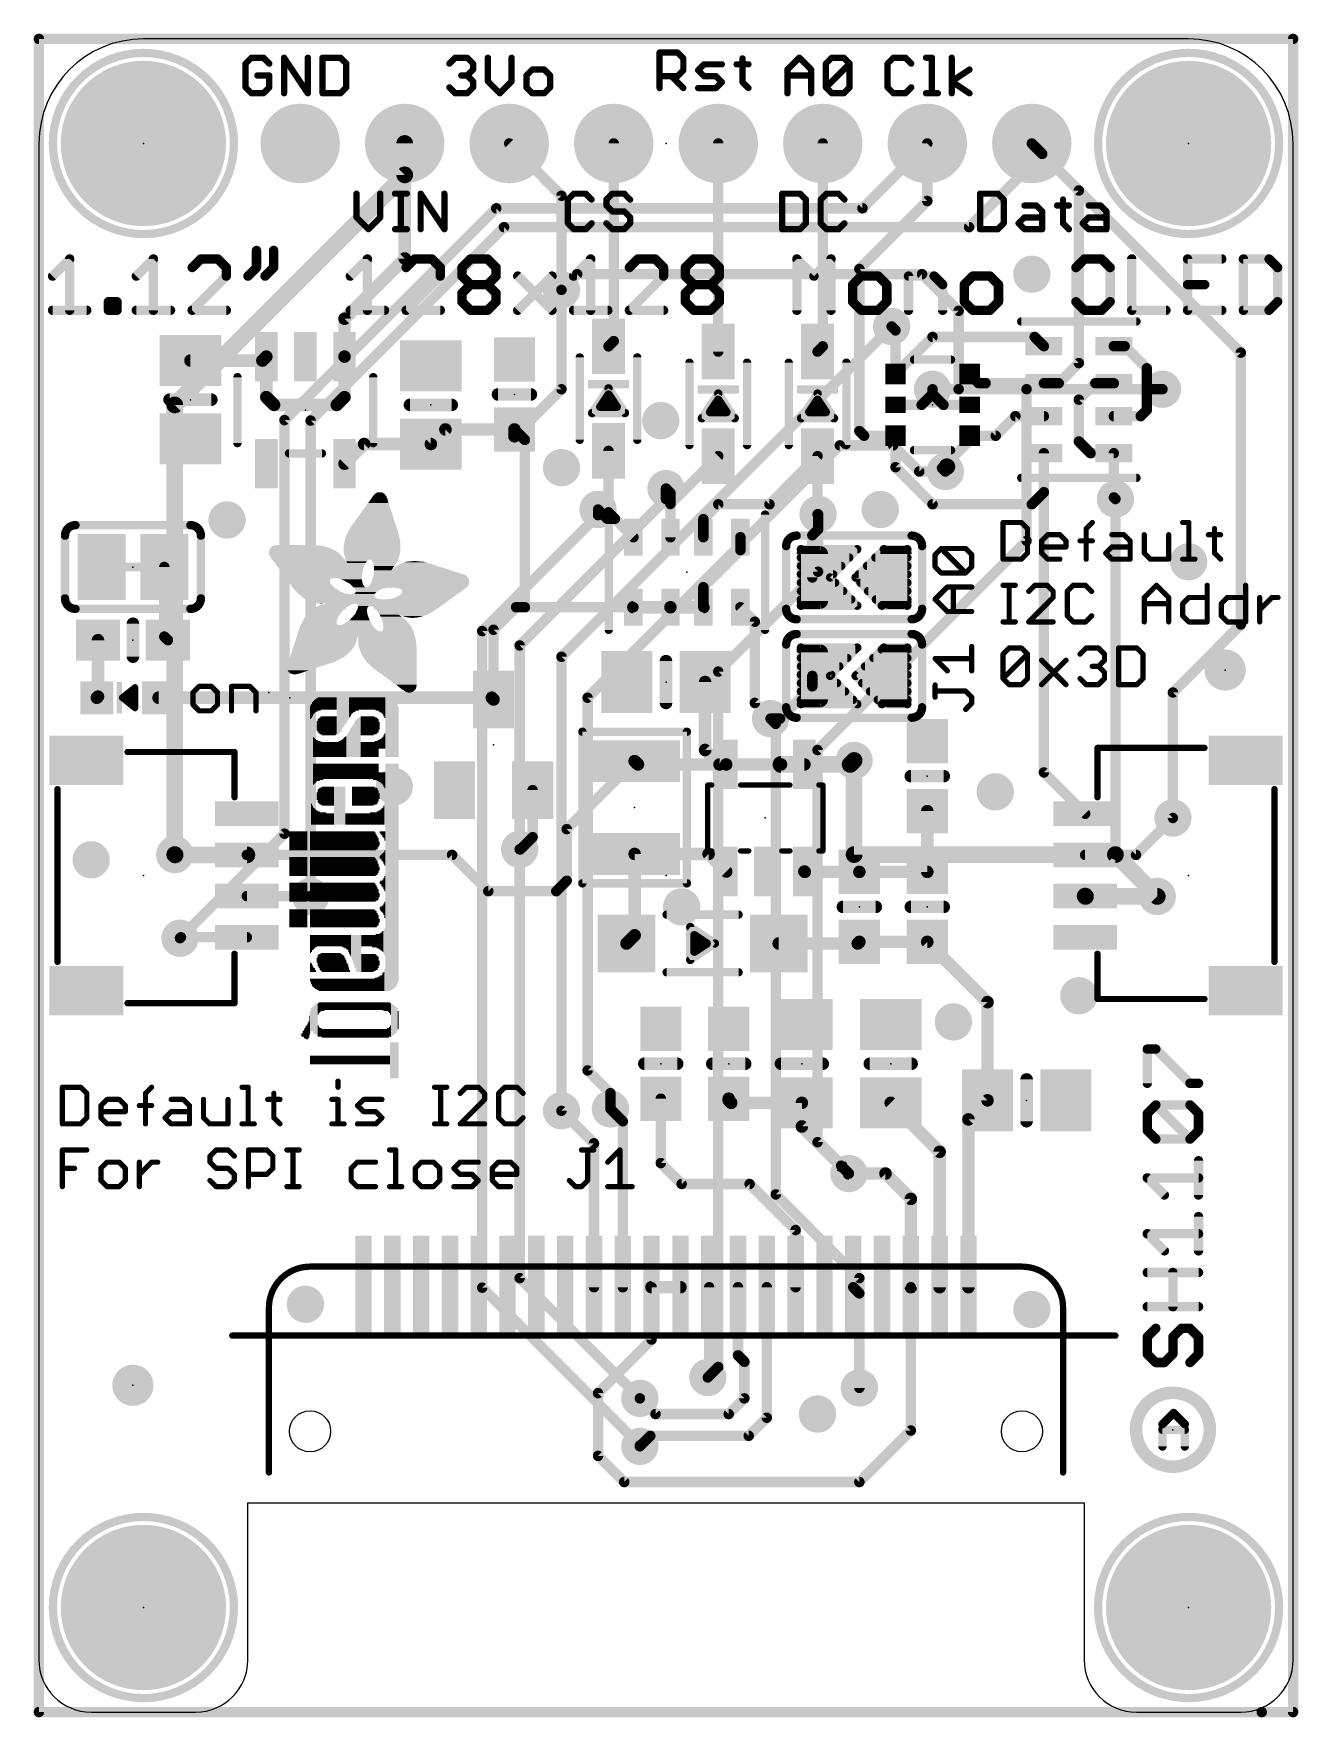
# Model space of a CAD drawing. Extents: x -0.1 to 30.6, y -5.2 to 35.7.
import ezdxf

# ---------------------------------------------------------------- set-up
doc = ezdxf.new("R2010")
doc.units = 0
for name, color, linetype in [('1', 12, 'CONTINUOUS'), ('16', 5, 'CONTINUOUS'), ('17', 110, 'CONTINUOUS'), ('18', 110, 'CONTINUOUS'), ('20', 53, 'CONTINUOUS'), ('21', 40, 'CONTINUOUS'), ('23', 40, 'CONTINUOUS'), ('24', 6, 'CONTINUOUS')]:
    doc.layers.add(name, color=color, linetype=linetype)

# ---------------------------------------------------------------- blocks, each defined once
blk = doc.blocks.new('RECT')
blk.add_solid([(-0.5, -0.5), (0.5, -0.5), (-0.5, 0.5), (0.5, 0.5)])
blk = doc.blocks.new('PIE')
at = {"const_width": 0.5}
blk.add_lwpolyline([(0, -0.25, 1), (0, 0.25, 1), (0, -0.25)], format="xyb", dxfattribs=at)
blk = doc.blocks.new('ROUNDP')
at = {"const_width": 0.5}
blk.add_lwpolyline([(0, -0.25, 1), (0, 0.25, 1), (0, -0.25)], format="xyb", dxfattribs=at)
blk = doc.blocks.new('RECT121920X243840R50')
at = {"const_width": 0.1905}
blk.add_lwpolyline([(0.2858, -0.5715), (0.2858, 0.5715, 0.4142), (0.1905, 0.6668), (-0.1905, 0.6668, 0.4142), (-0.2858, 0.5715), (-0.2858, -0.5715, 0.4142), (-0.1905, -0.6668), (0.1905, -0.6668, 0.4142)], format="xyb", close=True, dxfattribs=at)
blk.add_solid([(-0.2159, -0.5969), (0.2159, -0.5969), (-0.2159, 0.5969), (0.2159, 0.5969)])
blk = doc.blocks.new('ROUNDV')
at = {"const_width": 0.5}
blk.add_lwpolyline([(0, -0.25, 1), (0, 0.25, 1), (0, -0.25)], format="xyb", dxfattribs=at)

msp = doc.modelspace()

# ---------------------------------------------------------------- linework, layer by layer
at = {"layer": '1'}
for points, const_width in [([(0, 35.56), (30.48, 35.56)], 0.254), ([(0, -5.08), (0, 35.56)], 0.254), ([(30.48, 35.56), (30.48, -5.08)], 0.254), ([(8.89, 33.02), (8.89, 30.226)], 0.3048), ([(11.43, 33.02), (12.7, 31.75)], 0.254), ([(13.97, 33.02), (13.97, 28.2194)], 0.254), ([(16.51, 33.02), (16.51, 27.9654)], 0.254), ([(19.05, 33.02), (19.05, 28.0924)], 0.254), ([(21.59, 31.623), (21.59, 33.02)], 0.254), ([(25.273, 31.877), (24.13, 33.02)], 0.254), ([(25.273, 27.686), (25.273, 31.877)], 0.254), ([(12.7, 31.75), (12.7, 29.464)], 0.254), ([(19.939, 29.972), (21.59, 31.623)], 0.254), ([(8.89, 30.226), (7.427, 28.763)], 0.3048), ([(19.939, 26.035), (19.939, 29.972)], 0.254), ([(12.7, 29.464), (12.7, 27.051)], 0.254), ([(7.427, 28.763), (7.427, 27.8431)], 0.3048), ([(20.7224, 28.575), (20.817, 28.4804)], 0.254), ([(13.97, 28.2194), (13.843, 28.0924)], 0.254), ([(19.05, 28.0924), (18.923, 27.9654)], 0.254), ([(20.817, 28.4804), (20.817, 27.42)], 0.254), ([(20.817, 27.42), (21.718, 28.321)], 0.254), ([(21.718, 28.321), (24.199, 28.321)], 0.254), ([(24.199, 28.321), (24.423, 28.097)], 0.254), ([(26.386, 28.097), (26.123, 28.097)], 0.254), ([(26.924, 27.559), (26.386, 28.097)], 0.254), ([(5.4309, 27.747), (3.683, 27.747)], 0.3048), ([(5.527, 27.8431), (5.4309, 27.747)], 0.3048), ([(5.527, 27.8431), (5.527, 26.858)], 0.3048), ([(7.427, 26.858), (7.427, 27.8431)], 0.3048), ([(24.784, 27.197), (25.273, 27.686)], 0.254), ([(22.617, 27.42), (22.8368, 27.2002)], 0.254), ([(26.924, 27.051), (26.924, 27.559)], 0.254), ([(5.527, 26.858), (5.715, 26.67)], 0.3048), ([(7.239, 26.67), (7.427, 26.858)], 0.3048), ([(12.7, 27.051), (11.557, 25.908)], 0.254), ([(21.717, 26.935), (21.452, 26.67)], 0.254), ([(21.717, 27.051), (21.717, 26.935)], 0.254), ([(21.982, 26.67), (21.717, 26.935)], 0.254), ([(22.8368, 27.2002), (23.0038, 27.2002)], 0.254), ([(23.0038, 27.2002), (23.007, 27.197)], 0.254), ([(23.007, 27.197), (24.423, 27.197)], 0.254), ([(24.423, 27.197), (24.784, 27.197)], 0.254), ([(25.673, 27.197), (25.273, 26.797)], 0.254), ([(26.123, 27.197), (25.673, 27.197)], 0.254), ([(26.924, 26.543), (26.924, 27.051)], 0.254), ([(27.305, 27.051), (26.924, 27.051)], 0.254), ([(5.715, 26.67), (7.239, 26.67)], 0.3048), ([(21.452, 26.67), (20.817, 26.67)], 0.254), ([(22.617, 26.67), (21.982, 26.67)], 0.254), ([(25.273, 26.797), (25.273, 25.781)], 0.254), ([(26.778, 26.397), (26.924, 26.543)], 0.254), ([(9.525, 25.72), (9.879, 26.074)], 0.3048), ([(9.879, 26.074), (11.557, 26.074)], 0.3048), ([(11.557, 26.074), (11.557, 25.908)], 0.3048), ([(11.557, 26.074), (11.811, 25.82)], 0.254), ([(23.253, 25.92), (23.73, 26.397)], 0.254), ([(23.73, 26.397), (24.423, 26.397)], 0.254), ([(26.123, 26.397), (26.778, 26.397)], 0.254), ([(7.427, 25.2429), (7.9041, 25.72)], 0.3048), ([(7.9041, 25.72), (9.525, 25.72)], 0.3048), ([(11.811, 25.82), (11.811, 21.756)], 0.254), ([(20.054, 25.92), (19.939, 26.035)], 0.254), ([(20.817, 25.92), (20.054, 25.92)], 0.254), ([(20.817, 25.157), (20.817, 25.92)], 0.254), ([(21.9474, 25.1345), (22.733, 25.92)], 0.254), ([(22.617, 25.92), (22.733, 25.92)], 0.254), ([(22.733, 25.92), (23.253, 25.92)], 0.254), ([(25.273, 25.781), (25.557, 25.497)], 0.254), ([(13.843, 25.5524), (13.843, 24.061)], 0.254), ([(15.348, 24.2634), (16.51, 25.4254)], 0.254), ([(17.7546, 24.257), (18.923, 25.4254)], 0.254), ([(18.923, 24.0157), (18.923, 25.4254)], 0.254), ([(24.423, 24.55), (24.423, 25.497)], 0.254), ([(25.557, 25.497), (26.123, 25.497)], 0.254), ([(26.123, 25.497), (26.123, 24.423)], 0.254), ([(21.717, 24.257), (20.817, 25.157)], 0.254), ([(22.0295, 25.0524), (21.9474, 25.1345)], 0.254), ([(15.24, 24.638), (15.348, 24.53)], 0.254), ([(15.348, 24.53), (15.348, 24.2634)], 0.254), ([(24.423, 24.55), (24.13, 24.257)], 0.254), ([(24.423, 17.743), (24.423, 24.55)], 0.254), ([(26.123, 24.423), (26.162, 24.384)], 0.254), ([(13.814, 23.905), (13.589, 24.13)], 0.254), ([(13.843, 24.061), (13.999, 23.905)], 0.254), ([(15.348, 23.456), (15.348, 24.2634)], 0.254), ([(16.148, 23.895), (16.51, 24.257)], 0.254), ([(16.51, 24.257), (17.7546, 24.257)], 0.254), ([(18.923, 24.0157), (18.9357, 24.0157)], 0.254), ([(18.9357, 23.6433), (18.9357, 24.0157)], 0.254), ([(24.13, 24.257), (21.717, 24.257)], 0.254), ([(13.999, 23.905), (13.814, 23.905)], 0.254), ([(13.999, 23.905), (14.448, 23.456)], 0.254), ([(16.148, 23.456), (16.148, 23.895)], 0.254), ([(18.9357, 23.6433), (18.796, 23.5036)], 0.254), ([(17.048, 23.144), (17.048, 23.456)], 0.254), ([(18.796, 22.479), (18.796, 23.5036)], 0.254), ([(16.148, 22.244), (17.048, 23.144)], 0.254), ([(19.889, 23.1656), (18.519, 23.1656)], 0.2032), ([(18.519, 23.1656), (18.519, 21.7924)], 0.2032), ([(18.519, 23.1648), (19.8882, 23.1648)], 0.2032), ([(18.519, 22.9616), (19.6925, 22.9616)], 0.2032), ([(19.2278, 22.479), (19.889, 23.1656)], 0.2032), ([(19.8469, 22.479), (20.5335, 23.1656)], 0.2032), ([(20.3295, 22.9616), (21.105, 22.9616)], 0.2032), ([(20.5327, 23.1648), (21.105, 23.1648)], 0.2032), ([(20.5335, 23.1656), (21.105, 23.1656)], 0.2032), ([(21.105, 23.1656), (21.105, 21.7924)], 0.2032), ([(3.048, 22.733), (3.048, 21.043)], 0.254), ([(18.519, 22.7584), (19.4969, 22.7584)], 0.2032), ([(18.519, 22.5552), (19.3012, 22.5552)], 0.2032), ([(19.889, 21.7924), (19.2278, 22.479)], 0.2032), ([(20.4835, 21.7924), (19.8469, 22.479)], 0.2032), ([(19.9231, 22.5552), (21.105, 22.5552)], 0.2032), ([(20.1263, 22.7584), (21.105, 22.7584)], 0.2032), ([(16.148, 21.756), (16.148, 22.244)], 0.254), ([(18.519, 22.352), (19.3501, 22.352)], 0.2032), ([(18.519, 22.1488), (19.5458, 22.1488)], 0.2032), ([(19.9647, 22.352), (21.105, 22.352)], 0.2032), ([(20.1531, 22.1488), (21.105, 22.1488)], 0.2032), ([(11.596, 21.756), (11.049, 21.209)], 0.254), ([(11.811, 21.756), (11.596, 21.756)], 0.254), ([(14.448, 21.756), (11.811, 21.756)], 0.254), ([(14.448, 21.756), (15.348, 21.756)], 0.3048), ([(15.348, 21.756), (16.148, 21.756)], 0.3048), ([(17.399, 21.405), (17.048, 21.756)], 0.254), ([(18.519, 21.9456), (19.7415, 21.9456)], 0.2032), ([(18.519, 21.7924), (19.889, 21.7924)], 0.2032), ([(20.3415, 21.9456), (21.105, 21.9456)], 0.2032), ([(21.105, 21.7924), (20.4835, 21.7924)], 0.2032), ([(11.049, 21.209), (11.049, 19.515)], 0.254), ([(17.399, 19.431), (17.399, 21.405)], 0.254), ([(1.436, 20.955), (1.436, 19.585)], 0.3048), ([(3.048, 21.043), (3.136, 20.955)], 0.254), ([(19.889, 20.7752), (18.519, 20.7752)], 0.2032), ([(18.519, 20.7752), (18.519, 19.402)], 0.2032), ([(19.2278, 20.0886), (19.889, 20.7752)], 0.2032), ([(19.8469, 20.0886), (20.5335, 20.7752)], 0.2032), ([(20.5335, 20.7752), (21.105, 20.7752)], 0.2032), ([(21.105, 20.7752), (21.105, 19.402)], 0.2032), ([(18.519, 20.7264), (19.842, 20.7264)], 0.2032), ([(18.519, 20.5232), (19.6463, 20.5232)], 0.2032), ([(20.2815, 20.5232), (21.105, 20.5232)], 0.2032), ([(20.4847, 20.7264), (21.105, 20.7264)], 0.2032), ([(16.19, 18.288), (16.19, 19.939)], 0.3048), ([(18.519, 20.32), (19.4506, 20.32)], 0.2032), ([(18.519, 20.1168), (19.255, 20.1168)], 0.2032), ([(18.796, 20.0886), (18.796, 19.8346)], 0.254), ([(19.889, 19.402), (19.2278, 20.0886)], 0.2032), ([(20.4835, 19.402), (19.8469, 20.0886)], 0.2032), ([(19.8751, 20.1168), (21.105, 20.1168)], 0.2032), ([(20.0783, 20.32), (21.105, 20.32)], 0.2032), ([(1.436, 19.585), (1.409, 19.558)], 0.3048), ([(2.909, 19.558), (11.006, 19.558)], 0.3048), ([(11.006, 19.558), (11.049, 19.515)], 0.3048), ([(18.796, 19.8346), (18.0114, 19.05)], 0.254), ([(18.519, 19.9136), (19.3963, 19.9136)], 0.2032), ([(18.519, 19.7104), (19.592, 19.7104)], 0.2032), ([(20.0092, 19.9136), (21.105, 19.9136)], 0.2032), ([(20.1976, 19.7104), (21.105, 19.7104)], 0.2032), ([(17.78, 19.05), (17.399, 19.431)], 0.254), ([(18.519, 19.5072), (19.7877, 19.5072)], 0.2032), ([(18.519, 19.402), (19.889, 19.402)], 0.2032), ([(20.386, 19.5072), (21.105, 19.5072)], 0.2032), ([(21.105, 19.402), (20.4835, 19.402)], 0.2032), ([(18.0114, 19.05), (17.78, 19.05)], 0.254), ([(16.5409, 17.9371), (16.19, 18.288)], 0.3048), ([(12.827, 16.367), (14.478, 18.018)], 0.254), ([(14.478, 18.018), (14.5589, 17.9371)], 0.3048), ([(14.5589, 17.9371), (16.703, 17.9371)], 0.3048), ([(18.603, 17.9371), (16.5409, 17.9371)], 0.3048), ([(16.703, 17.9371), (18.034, 17.9371)], 0.3048), ([(18.034, 17.9371), (19.7151, 17.9371)], 0.4064), ([(18.034, 17.9371), (18.603, 17.9371)], 0.3048), ([(19.7151, 17.9371), (19.812, 18.034)], 0.4064), ([(25.426, 16.74), (24.423, 17.743)], 0.254), ([(11.999, 16.172), (11.999, 17.315)], 0.254), ([(21.59, 16.803), (21.59, 15.328)], 0.3048), ([(12.827, 15.113), (12.827, 16.367)], 0.254), ([(27.559, 16.637), (26.662, 15.74)], 0.254), ([(3.31, 15.74), (3.302, 15.748)], 0.4064), ([(11.684, 15.875), (11.702, 15.875)], 0.254), ([(11.999, 16.172), (11.702, 15.875)], 0.254), ([(3.31, 15.74), (5.054, 15.74)], 0.4064), ([(5.054, 15.74), (10.041, 15.74)], 0.254), ([(10.041, 15.74), (10.922, 14.859)], 0.254), ([(16.2759, 15.764), (14.478, 15.764)], 0.3048), ([(14.478, 15.764), (14.478, 13.788)], 0.3048), ([(16.703, 15.3369), (16.2759, 15.764)], 0.3048), ([(26.662, 15.74), (25.426, 15.74)], 0.254), ([(12.573, 14.859), (12.827, 15.113)], 0.254), ([(18.6119, 15.328), (18.603, 15.3369)], 0.3048), ([(19.939, 15.328), (18.6119, 15.328)], 0.3048), ([(21.59, 15.328), (19.939, 15.328)], 0.3048), ([(5.054, 14.74), (6.596, 14.74)], 0.254), ([(6.596, 14.74), (6.604, 14.732)], 0.254), ([(10.922, 14.859), (12.573, 14.859)], 0.254), ([(25.434, 14.732), (25.426, 14.74)], 0.4064), ([(27.178, 14.732), (25.434, 14.732)], 0.4064), ([(14.478, 13.788), (14.279, 13.589)], 0.3048), ([(3.453, 13.74), (3.429, 13.716)], 0.254), ([(5.054, 13.74), (3.453, 13.74)], 0.254), ([(19.9, 13.589), (17.979, 13.589)], 0.3048), ([(19.939, 13.628), (19.9, 13.589)], 0.3048), ([(19.939, 13.628), (21.59, 13.628)], 0.3048), ([(21.59, 13.628), (23.053, 12.165)], 0.3048), ([(23.053, 12.165), (23.053, 9.779)], 0.3048), ([(15.113, 8.255), (15.113, 9.818)], 0.254), ([(16.764, 9.779), (16.764, 9.818)], 0.3048), ([(16.825, 9.718), (16.764, 9.779)], 0.3048), ([(18.542, 9.718), (16.825, 9.718)], 0.3048), ([(18.542, 9.144), (18.542, 9.718)], 0.3048), ([(21.89, 8.529), (20.701, 9.718)], 0.3048), ([(22.59, 9.316), (23.053, 9.779)], 0.3048), ([(13.49, 8.735), (12.7, 9.525)], 0.254), ([(14.19, 9.2699), (13.889, 9.5709)], 0.254), ([(22.59, 5.24), (22.59, 9.316)], 0.3048), ([(14.19, 5.24), (14.19, 9.2699)], 0.254), ([(18.542, 9.144), (19.4945, 8.1915)], 0.3048), ([(13.49, 5.24), (13.49, 8.735)], 0.254), ([(21.89, 5.24), (21.89, 8.529)], 0.3048), ([(15.621, 7.747), (15.113, 8.255)], 0.254), ([(19.4945, 8.1915), (19.685, 8.001)], 0.254), ([(17.272, 7.747), (15.621, 7.747)], 0.254), ([(18.39, 6.629), (17.272, 7.747)], 0.254), ([(20.574, 8.001), (19.685, 8.001)], 0.3048), ([(21.19, 7.385), (20.574, 8.001)], 0.3048), ([(21.19, 5.24), (21.19, 7.385)], 0.3048), ([(18.39, 5.24), (18.39, 6.629)], 0.254), ([(14.89, 5.24), (15.59, 5.24)], 0.3048), ([(14.89, 5.24), (14.89, 3.968)], 0.254), ([(16.29, 5.24), (16.29, 3.082)], 0.254), ([(16.99, 5.24), (16.99, 3.584)], 0.254), ([(17.69, 2.069), (17.69, 5.24)], 0.254), ([(19.79, 5.24), (19.939, 5.091)], 0.254), ([(21.19, 1.759), (21.19, 5.24)], 0.254), ([(19.939, 5.091), (19.939, 2.794)], 0.254), ([(14.89, 3.968), (13.589, 2.667)], 0.254), ([(16.99, 3.584), (17.145, 3.429)], 0.254), ([(17.145, 3.429), (17.145, 2.54)], 0.254), ([(16.29, 3.082), (16.256, 3.048)], 0.254), ([(13.589, 2.667), (13.589, 1.143)], 0.254), ([(14.986, 2.159), (14.605, 2.54)], 0.254), ([(17.145, 2.54), (16.764, 2.159)], 0.254), ([(16.764, 2.159), (14.986, 2.159)], 0.254), ([(17.2506, 1.6296), (17.69, 2.069)], 0.254), ([(14.605, 1.3756), (14.859, 1.6296)], 0.254), ([(17.2506, 1.6296), (14.859, 1.6296)], 0.254), ([(19.939, 0.508), (21.19, 1.759)], 0.254), ([(13.589, 1.143), (14.224, 0.508)], 0.254), ([(14.224, 0.508), (19.939, 0.508)], 0.254), ([(29.718, -5.08), (0, -5.08)], 0.254), ([(30.48, -5.08), (29.718, -5.08)], 0.254)]:
    msp.add_lwpolyline(points, dxfattribs=dict(at, const_width=const_width))
for points, const_width in [([(0, 35.6235, 1), (0, 35.4965)], 0.127), ([(0.0635, 35.56, 1), (-0.0635, 35.56)], 0.127), ([(30.5435, 35.56, 1), (30.4165, 35.56)], 0.127), ([(30.48, 35.4965, 1), (30.48, 35.6235)], 0.127), ([(8.9662, 33.02, 1), (8.8138, 33.02)], 0.1524), ([(11.4749, 33.0649, 1), (11.3851, 32.9751)], 0.127), ([(14.0335, 33.02, 1), (13.9065, 33.02)], 0.127), ([(16.5735, 33.02, 1), (16.4465, 33.02)], 0.127), ([(19.1135, 33.02, 1), (18.9865, 33.02)], 0.127), ([(21.6535, 33.02, 1), (21.5265, 33.02)], 0.127), ([(24.1749, 33.0649, 1), (24.0851, 32.9751)], 0.127), ([(25.3365, 31.877, 1), (25.2095, 31.877)], 0.127), ([(25.2281, 31.8321, 1), (25.3179, 31.9219)], 0.127), ([(12.7635, 31.75, 1), (12.6365, 31.75)], 0.127), ([(12.6551, 31.7051, 1), (12.7449, 31.7949)], 0.127), ([(21.5265, 31.623, 1), (21.6535, 31.623)], 0.127), ([(21.6349, 31.5781, 1), (21.5451, 31.6679)], 0.127), ([(8.8138, 30.226, 1), (8.9662, 30.226)], 0.1524), ([(8.9439, 30.1721, 1), (8.8361, 30.2799)], 0.1524), ([(20.0025, 29.972, 1), (19.8755, 29.972)], 0.127), ([(19.8941, 30.0169, 1), (19.9839, 29.9271)], 0.127), ([(12.7635, 29.464, 1), (12.6365, 29.464)], 0.127), ([(12.6365, 29.464, 1), (12.7635, 29.464)], 0.127), ([(7.5032, 28.763, 1), (7.3508, 28.763)], 0.1524), ([(7.3731, 28.8169, 1), (7.4809, 28.7091)], 0.1524), ([(20.7673, 28.6199, 1), (20.6775, 28.5301)], 0.127), ([(13.9065, 28.2194, 1), (14.0335, 28.2194)], 0.127), ([(14.0149, 28.1745, 1), (13.9251, 28.2643)], 0.127), ([(19.0949, 28.0475, 1), (19.0051, 28.1373)], 0.127), ([(20.8805, 28.4804, 1), (20.7535, 28.4804)], 0.127), ([(20.7721, 28.4355, 1), (20.8619, 28.5253)], 0.127), ([(21.718, 28.3845, 1), (21.718, 28.2575)], 0.127), ([(21.7629, 28.2761, 1), (21.6731, 28.3659)], 0.127), ([(24.2439, 28.3659, 1), (24.1541, 28.2761)], 0.127), ([(24.199, 28.2575, 1), (24.199, 28.3845)], 0.127), ([(26.123, 28.1605, 1), (26.123, 28.0335)], 0.127), ([(26.4309, 28.1419, 1), (26.3411, 28.0521)], 0.127), ([(26.386, 28.0335, 1), (26.386, 28.1605)], 0.127), ([(3.683, 27.8232, 1), (3.683, 27.6708)], 0.1524), ([(5.377, 27.8009, 1), (5.4848, 27.6931)], 0.1524), ([(5.4309, 27.6708, 1), (5.4309, 27.8232)], 0.1524), ([(5.6032, 27.8431, 1), (5.4508, 27.8431)], 0.1524), ([(5.5809, 27.7892, 1), (5.4731, 27.897)], 0.1524), ([(7.5032, 27.8431, 1), (7.3508, 27.8431)], 0.1524), ([(7.3508, 27.8431, 1), (7.5032, 27.8431)], 0.1524), ([(13.7981, 28.1373, 1), (13.8879, 28.0475)], 0.127), ([(16.4465, 27.9654, 1), (16.5735, 27.9654)], 0.127), ([(18.8781, 28.0103, 1), (18.9679, 27.9205)], 0.127), ([(18.9865, 28.0924, 1), (19.1135, 28.0924)], 0.127), ([(24.3781, 28.0521, 1), (24.4679, 28.1419)], 0.127), ([(25.3179, 27.6411, 1), (25.2281, 27.7309)], 0.127), ([(20.7721, 27.4649, 1), (20.8619, 27.3751)], 0.127), ([(20.7535, 27.42, 1), (20.8805, 27.42)], 0.127), ([(22.6619, 27.4649, 1), (22.5721, 27.3751)], 0.127), ([(25.2095, 27.686, 1), (25.3365, 27.686)], 0.127), ([(26.9875, 27.559, 1), (26.8605, 27.559)], 0.127), ([(26.8791, 27.5141, 1), (26.9689, 27.6039)], 0.127), ([(5.5809, 26.9119, 1), (5.4731, 26.8041)], 0.1524), ([(7.4809, 26.8041, 1), (7.3731, 26.9119)], 0.1524), ([(12.6365, 27.051, 1), (12.7635, 27.051)], 0.127), ([(12.7449, 27.0061, 1), (12.6551, 27.0959)], 0.127), ([(21.7805, 27.051, 1), (21.6535, 27.051)], 0.127), ([(21.7619, 26.9799, 1), (21.6721, 26.8901)], 0.127), ([(21.6535, 26.935, 1), (21.7805, 26.935)], 0.127), ([(21.7619, 26.8901, 1), (21.6721, 26.9799)], 0.127), ([(22.8368, 27.2637, 1), (22.8368, 27.1367)], 0.127), ([(22.7919, 27.1553, 1), (22.8817, 27.2451)], 0.127), ([(23.0487, 27.2451, 1), (22.9589, 27.1553)], 0.127), ([(23.007, 27.2605, 1), (23.007, 27.1335)], 0.127), ([(22.9621, 27.1521, 1), (23.0519, 27.2419)], 0.127), ([(23.0038, 27.1367, 1), (23.0038, 27.2637)], 0.127), ([(24.423, 27.2605, 1), (24.423, 27.1335)], 0.127), ([(24.423, 27.1335, 1), (24.423, 27.2605)], 0.127), ([(24.7391, 27.2419, 1), (24.8289, 27.1521)], 0.127), ([(24.784, 27.1335, 1), (24.784, 27.2605)], 0.127), ([(25.673, 27.2605, 1), (25.673, 27.1335)], 0.127), ([(25.7179, 27.1521, 1), (25.6281, 27.2419)], 0.127), ([(26.123, 27.1335, 1), (26.123, 27.2605)], 0.127), ([(26.9875, 27.051, 1), (26.8605, 27.051)], 0.127), ([(26.924, 27.1145, 1), (26.924, 26.9875)], 0.127), ([(26.8605, 27.051, 1), (26.9875, 27.051)], 0.127), ([(27.305, 26.9875, 1), (27.305, 27.1145)], 0.127), ([(5.4508, 26.858, 1), (5.6032, 26.858)], 0.1524), ([(5.715, 26.7462, 1), (5.715, 26.5938)], 0.1524), ([(5.6611, 26.6161, 1), (5.7689, 26.7239)], 0.1524), ([(7.1851, 26.7239, 1), (7.2929, 26.6161)], 0.1524), ([(7.239, 26.5938, 1), (7.239, 26.7462)], 0.1524), ([(7.3508, 26.858, 1), (7.5032, 26.858)], 0.1524), ([(20.817, 26.7335, 1), (20.817, 26.6065)], 0.127), ([(21.4071, 26.7149, 1), (21.4969, 26.6251)], 0.127), ([(21.452, 26.6065, 1), (21.452, 26.7335)], 0.127), ([(21.982, 26.7335, 1), (21.982, 26.6065)], 0.127), ([(21.9371, 26.6251, 1), (22.0269, 26.7149)], 0.127), ([(22.617, 26.6065, 1), (22.617, 26.7335)], 0.127), ([(25.3365, 26.797, 1), (25.2095, 26.797)], 0.127), ([(25.2281, 26.8419, 1), (25.3179, 26.7521)], 0.127), ([(26.8605, 26.543, 1), (26.9875, 26.543)], 0.127), ([(26.9689, 26.4981, 1), (26.8791, 26.5879)], 0.127), ([(9.879, 26.1502, 1), (9.879, 25.9978)], 0.1524), ([(9.9329, 26.0201, 1), (9.8251, 26.1279)], 0.1524), ([(11.6332, 26.074, 1), (11.4808, 26.074)], 0.1524), ([(11.6019, 26.1189, 1), (11.5121, 26.0291)], 0.127), ([(11.557, 25.9978, 1), (11.557, 26.1502)], 0.1524), ([(23.73, 26.4605, 1), (23.73, 26.3335)], 0.127), ([(23.7749, 26.3521, 1), (23.6851, 26.4419)], 0.127), ([(24.423, 26.3335, 1), (24.423, 26.4605)], 0.127), ([(26.123, 26.4605, 1), (26.123, 26.3335)], 0.127), ([(26.7331, 26.4419, 1), (26.8229, 26.3521)], 0.127), ([(26.778, 26.3335, 1), (26.778, 26.4605)], 0.127), ([(7.9041, 25.7962, 1), (7.9041, 25.6438)], 0.1524), ([(7.958, 25.6661, 1), (7.8502, 25.7739)], 0.1524), ([(9.4711, 25.7739, 1), (9.5789, 25.6661)], 0.1524), ([(9.525, 25.6438, 1), (9.525, 25.7962)], 0.1524), ([(11.4808, 25.908, 1), (11.6332, 25.908)], 0.1524), ([(11.5121, 25.9529, 1), (11.6019, 25.8631)], 0.127), ([(11.8745, 25.82, 1), (11.7475, 25.82)], 0.127), ([(11.7661, 25.7751, 1), (11.8559, 25.8649)], 0.127), ([(19.9839, 26.0799, 1), (19.8941, 25.9901)], 0.127), ([(19.8755, 26.035, 1), (20.0025, 26.035)], 0.127), ([(20.054, 25.9835, 1), (20.054, 25.8565)], 0.127), ([(20.0091, 25.8751, 1), (20.0989, 25.9649)], 0.127), ([(20.8805, 25.92, 1), (20.7535, 25.92)], 0.127), ([(20.817, 25.8565, 1), (20.817, 25.9835)], 0.127), ([(22.617, 25.9835, 1), (22.617, 25.8565)], 0.127), ([(22.733, 25.9835, 1), (22.733, 25.8565)], 0.127), ([(22.7779, 25.8751, 1), (22.6881, 25.9649)], 0.127), ([(22.733, 25.8565, 1), (22.733, 25.9835)], 0.127), ([(23.2081, 25.9649, 1), (23.2979, 25.8751)], 0.127), ([(23.253, 25.8565, 1), (23.253, 25.9835)], 0.127), ([(25.3179, 25.8259, 1), (25.2281, 25.7361)], 0.127), ([(25.2095, 25.781, 1), (25.3365, 25.781)], 0.127), ([(7.3731, 25.2968, 1), (7.4809, 25.189)], 0.1524), ([(13.9065, 25.5524, 1), (13.7795, 25.5524)], 0.127), ([(16.5549, 25.3805, 1), (16.4651, 25.4703)], 0.127), ([(18.9865, 25.4254, 1), (18.8595, 25.4254)], 0.127), ([(18.9679, 25.3805, 1), (18.8781, 25.4703)], 0.127), ([(24.4865, 25.497, 1), (24.3595, 25.497)], 0.127), ([(25.557, 25.5605, 1), (25.557, 25.4335)], 0.127), ([(25.5121, 25.4521, 1), (25.6019, 25.5419)], 0.127), ([(26.1865, 25.497, 1), (26.0595, 25.497)], 0.127), ([(26.123, 25.4335, 1), (26.123, 25.5605)], 0.127), ([(20.8619, 25.2019, 1), (20.7721, 25.1121)], 0.127), ([(20.7535, 25.157, 1), (20.8805, 25.157)], 0.127), ([(21.9924, 25.1794, 1), (21.9025, 25.0895)], 0.127), ([(21.9025, 25.1794, 1), (21.9924, 25.0895)], 0.127), ([(21.9846, 25.0075, 1), (22.0744, 25.0973)], 0.127), ([(15.2849, 24.6829, 1), (15.1951, 24.5931)], 0.127), ([(15.4115, 24.53, 1), (15.2845, 24.53)], 0.127), ([(15.3031, 24.4851, 1), (15.3929, 24.5749)], 0.127), ([(24.4865, 24.55, 1), (24.3595, 24.55)], 0.127), ([(24.3595, 24.55, 1), (24.4865, 24.55)], 0.127), ([(24.4679, 24.5051, 1), (24.3781, 24.5949)], 0.127), ([(26.1679, 24.4679, 1), (26.0781, 24.3781)], 0.127), ([(13.6339, 24.1749, 1), (13.5441, 24.0851)], 0.127), ([(13.8879, 24.1059, 1), (13.7981, 24.0161)], 0.127), ([(15.4115, 24.2634, 1), (15.2845, 24.2634)], 0.127), ([(15.3031, 24.3083, 1), (15.3929, 24.2185)], 0.127), ([(15.2845, 24.2634, 1), (15.4115, 24.2634)], 0.127), ([(16.51, 24.3205, 1), (16.51, 24.1935)], 0.127), ([(16.5549, 24.2121, 1), (16.4651, 24.3019)], 0.127), ([(17.7097, 24.3019, 1), (17.7995, 24.2121)], 0.127), ([(17.7546, 24.1935, 1), (17.7546, 24.3205)], 0.127), ([(18.923, 24.0792, 1), (18.923, 23.9522)], 0.127), ([(18.9992, 24.0157, 1), (18.8722, 24.0157)], 0.127), ([(18.9357, 23.9522, 1), (18.9357, 24.0792)], 0.127), ([(21.717, 24.3205, 1), (21.717, 24.1935)], 0.127), ([(21.6721, 24.2121, 1), (21.7619, 24.3019)], 0.127), ([(24.0851, 24.3019, 1), (24.1749, 24.2121)], 0.127), ([(24.13, 24.1935, 1), (24.13, 24.3205)], 0.127), ([(26.0595, 24.423, 1), (26.1865, 24.423)], 0.127), ([(26.1171, 24.3391, 1), (26.2069, 24.4289)], 0.127), ([(13.814, 23.9685, 1), (13.814, 23.8415)], 0.127), ([(13.7691, 23.8601, 1), (13.8589, 23.9499)], 0.127), ([(13.7795, 24.061, 1), (13.9065, 24.061)], 0.127), ([(14.0439, 23.9499, 1), (13.9541, 23.8601)], 0.127), ([(13.9541, 23.8601, 1), (14.0439, 23.9499)], 0.127), ([(13.999, 23.8415, 1), (13.999, 23.9685)], 0.127), ([(16.2115, 23.895, 1), (16.0845, 23.895)], 0.127), ([(16.1031, 23.9399, 1), (16.1929, 23.8501)], 0.127), ([(18.8595, 24.0157, 1), (18.9865, 24.0157)], 0.127), ([(18.9806, 23.5984, 1), (18.8908, 23.6882)], 0.127), ([(14.4031, 23.4111, 1), (14.4929, 23.5009)], 0.127), ([(15.2845, 23.456, 1), (15.4115, 23.456)], 0.127), ([(16.0845, 23.456, 1), (16.2115, 23.456)], 0.127), ([(17.1115, 23.456, 1), (16.9845, 23.456)], 0.127), ([(18.8595, 23.5036, 1), (18.7325, 23.5036)], 0.127), ([(18.7511, 23.5485, 1), (18.8409, 23.4587)], 0.127), ([(18.8722, 23.6433, 1), (18.9992, 23.6433)], 0.127), ([(16.9845, 23.144, 1), (17.1115, 23.144)], 0.127), ([(17.0929, 23.0991, 1), (17.0031, 23.1889)], 0.127), ([(18.519, 23.2164, 1), (18.519, 23.1148)], 0.1016), ([(18.5698, 23.1656, 1), (18.4682, 23.1656)], 0.1016), ([(18.519, 23.2156, 1), (18.519, 23.114)], 0.1016), ([(18.519, 23.0124, 1), (18.519, 22.9108)], 0.1016), ([(19.6925, 22.9108, 1), (19.6925, 23.0124)], 0.1016), ([(19.9256, 23.1304, 1), (19.8524, 23.2008)], 0.1016), ([(19.8882, 23.114, 1), (19.8882, 23.2156)], 0.1016), ([(19.889, 23.1148, 1), (19.889, 23.2164)], 0.1016), ([(20.3295, 23.0124, 1), (20.3295, 22.9108)], 0.1016), ([(20.5327, 23.2156, 1), (20.5327, 23.114)], 0.1016), ([(20.5335, 23.2164, 1), (20.5335, 23.1148)], 0.1016), ([(20.5694, 23.1297, 1), (20.4976, 23.2015)], 0.1016), ([(21.1558, 23.1656, 1), (21.0542, 23.1656)], 0.1016), ([(21.105, 23.1148, 1), (21.105, 23.2164)], 0.1016), ([(21.105, 23.114, 1), (21.105, 23.2156)], 0.1016), ([(21.105, 22.9108, 1), (21.105, 23.0124)], 0.1016), ([(3.1115, 22.733, 1), (2.9845, 22.733)], 0.127), ([(18.519, 22.8092, 1), (18.519, 22.7076)], 0.1016), ([(18.519, 22.606, 1), (18.519, 22.5044)], 0.1016), ([(18.7325, 22.479, 1), (18.8595, 22.479)], 0.127), ([(19.2644, 22.5142, 1), (19.1912, 22.4438)], 0.1016), ([(19.1912, 22.5142, 1), (19.2644, 22.4438)], 0.1016), ([(19.3012, 22.5044, 1), (19.3012, 22.606)], 0.1016), ([(19.4969, 22.7076, 1), (19.4969, 22.8092)], 0.1016), ([(19.8842, 22.5135, 1), (19.8096, 22.4445)], 0.1016), ([(19.811, 22.5149, 1), (19.8828, 22.4431)], 0.1016), ([(19.9231, 22.606, 1), (19.9231, 22.5044)], 0.1016), ([(20.1263, 22.8092, 1), (20.1263, 22.7076)], 0.1016), ([(21.105, 22.7076, 1), (21.105, 22.8092)], 0.1016), ([(21.105, 22.5044, 1), (21.105, 22.606)], 0.1016), ([(16.2115, 22.244, 1), (16.0845, 22.244)], 0.127), ([(16.1031, 22.2889, 1), (16.1929, 22.1991)], 0.127), ([(18.519, 22.4028, 1), (18.519, 22.3012)], 0.1016), ([(18.519, 22.1996, 1), (18.519, 22.098)], 0.1016), ([(19.3501, 22.3012, 1), (19.3501, 22.4028)], 0.1016), ([(19.5458, 22.098, 1), (19.5458, 22.1996)], 0.1016), ([(19.9647, 22.4028, 1), (19.9647, 22.3012)], 0.1016), ([(20.1531, 22.1996, 1), (20.1531, 22.098)], 0.1016), ([(21.105, 22.3012, 1), (21.105, 22.4028)], 0.1016), ([(21.105, 22.098, 1), (21.105, 22.1996)], 0.1016), ([(11.596, 21.8195, 1), (11.596, 21.6925)], 0.127), ([(11.6409, 21.7111, 1), (11.5511, 21.8009)], 0.127), ([(11.811, 21.8195, 1), (11.811, 21.6925)], 0.127), ([(11.7475, 21.756, 1), (11.8745, 21.756)], 0.127), ([(11.811, 21.6925, 1), (11.811, 21.8195)], 0.127), ([(14.448, 21.8322, 1), (14.448, 21.6798)], 0.1524), ([(14.448, 21.6925, 1), (14.448, 21.8195)], 0.127), ([(15.348, 21.8322, 1), (15.348, 21.6798)], 0.1524), ([(15.348, 21.6798, 1), (15.348, 21.8322)], 0.1524), ([(16.0845, 21.756, 1), (16.2115, 21.756)], 0.127), ([(16.148, 21.6798, 1), (16.148, 21.8322)], 0.1524), ([(17.0929, 21.8009, 1), (17.0031, 21.7111)], 0.127), ([(18.519, 21.9964, 1), (18.519, 21.8948)], 0.1016), ([(18.519, 21.8432, 1), (18.519, 21.7416)], 0.1016), ([(18.4682, 21.7924, 1), (18.5698, 21.7924)], 0.1016), ([(19.7415, 21.8948, 1), (19.7415, 21.9964)], 0.1016), ([(19.8524, 21.7572, 1), (19.9256, 21.8276)], 0.1016), ([(19.889, 21.7416, 1), (19.889, 21.8432)], 0.1016), ([(20.3415, 21.9964, 1), (20.3415, 21.8948)], 0.1016), ([(20.4835, 21.8432, 1), (20.4835, 21.7416)], 0.1016), ([(20.4462, 21.7579, 1), (20.5208, 21.8269)], 0.1016), ([(21.0542, 21.7924, 1), (21.1558, 21.7924)], 0.1016), ([(21.105, 21.8948, 1), (21.105, 21.9964)], 0.1016), ([(21.105, 21.7416, 1), (21.105, 21.8432)], 0.1016), ([(11.1125, 21.209, 1), (10.9855, 21.209)], 0.127), ([(11.0041, 21.2539, 1), (11.0939, 21.1641)], 0.127), ([(17.4625, 21.405, 1), (17.3355, 21.405)], 0.127), ([(17.3541, 21.3601, 1), (17.4439, 21.4499)], 0.127), ([(1.5122, 20.955, 1), (1.3598, 20.955)], 0.1524), ([(3.0929, 21.0879, 1), (3.0031, 20.9981)], 0.127), ([(2.9845, 21.043, 1), (3.1115, 21.043)], 0.127), ([(3.0911, 20.9101, 1), (3.1809, 20.9999)], 0.127), ([(18.519, 20.826, 1), (18.519, 20.7244)], 0.1016), ([(18.5698, 20.7752, 1), (18.4682, 20.7752)], 0.1016), ([(19.9256, 20.74, 1), (19.8524, 20.8104)], 0.1016), ([(19.889, 20.7244, 1), (19.889, 20.826)], 0.1016), ([(20.5335, 20.826, 1), (20.5335, 20.7244)], 0.1016), ([(20.5694, 20.7393, 1), (20.4976, 20.8111)], 0.1016), ([(21.1558, 20.7752, 1), (21.0542, 20.7752)], 0.1016), ([(21.105, 20.7244, 1), (21.105, 20.826)], 0.1016), ([(18.519, 20.7772, 1), (18.519, 20.6756)], 0.1016), ([(18.519, 20.574, 1), (18.519, 20.4724)], 0.1016), ([(19.6463, 20.4724, 1), (19.6463, 20.574)], 0.1016), ([(19.842, 20.6756, 1), (19.842, 20.7772)], 0.1016), ([(20.2815, 20.574, 1), (20.2815, 20.4724)], 0.1016), ([(20.4847, 20.7772, 1), (20.4847, 20.6756)], 0.1016), ([(21.105, 20.6756, 1), (21.105, 20.7772)], 0.1016), ([(21.105, 20.4724, 1), (21.105, 20.574)], 0.1016), ([(16.2662, 19.939, 1), (16.1138, 19.939)], 0.1524), ([(18.519, 20.3708, 1), (18.519, 20.2692)], 0.1016), ([(18.519, 20.1676, 1), (18.519, 20.066)], 0.1016), ([(18.8595, 20.0886, 1), (18.7325, 20.0886)], 0.127), ([(19.2644, 20.1238, 1), (19.1912, 20.0534)], 0.1016), ([(19.1912, 20.1238, 1), (19.2644, 20.0534)], 0.1016), ([(19.255, 20.066, 1), (19.255, 20.1676)], 0.1016), ([(19.4506, 20.2692, 1), (19.4506, 20.3708)], 0.1016), ([(19.8842, 20.1231, 1), (19.8096, 20.0541)], 0.1016), ([(19.811, 20.1245, 1), (19.8828, 20.0527)], 0.1016), ([(19.8751, 20.1676, 1), (19.8751, 20.066)], 0.1016), ([(20.0783, 20.3708, 1), (20.0783, 20.2692)], 0.1016), ([(21.105, 20.2692, 1), (21.105, 20.3708)], 0.1016), ([(21.105, 20.066, 1), (21.105, 20.1676)], 0.1016), ([(1.3551, 19.6119, 1), (1.4629, 19.5041)], 0.1524), ([(1.3598, 19.585, 1), (1.5122, 19.585)], 0.1524), ([(1.4899, 19.5311, 1), (1.3821, 19.6389)], 0.1524), ([(2.909, 19.6342, 1), (2.909, 19.4818)], 0.1524), ([(11.0599, 19.6119, 1), (10.9521, 19.5041)], 0.1524), ([(10.9951, 19.4611, 1), (11.1029, 19.5689)], 0.1524), ([(11.006, 19.4818, 1), (11.006, 19.6342)], 0.1524), ([(18.519, 19.9644, 1), (18.519, 19.8628)], 0.1016), ([(18.519, 19.7612, 1), (18.519, 19.6596)], 0.1016), ([(18.7325, 19.8346, 1), (18.8595, 19.8346)], 0.127), ([(18.8409, 19.7897, 1), (18.7511, 19.8795)], 0.127), ([(19.3963, 19.8628, 1), (19.3963, 19.9644)], 0.1016), ([(19.592, 19.6596, 1), (19.592, 19.7612)], 0.1016), ([(20.0092, 19.9644, 1), (20.0092, 19.8628)], 0.1016), ([(20.1976, 19.7612, 1), (20.1976, 19.6596)], 0.1016), ([(21.105, 19.8628, 1), (21.105, 19.9644)], 0.1016), ([(21.105, 19.6596, 1), (21.105, 19.7612)], 0.1016), ([(10.9855, 19.515, 1), (11.1125, 19.515)], 0.127), ([(17.4439, 19.4759, 1), (17.3541, 19.3861)], 0.127), ([(17.3355, 19.431, 1), (17.4625, 19.431)], 0.127), ([(18.519, 19.558, 1), (18.519, 19.4564)], 0.1016), ([(18.519, 19.4528, 1), (18.519, 19.3512)], 0.1016), ([(18.4682, 19.402, 1), (18.5698, 19.402)], 0.1016), ([(19.7877, 19.4564, 1), (19.7877, 19.558)], 0.1016), ([(19.8524, 19.3668, 1), (19.9256, 19.4372)], 0.1016), ([(19.889, 19.3512, 1), (19.889, 19.4528)], 0.1016), ([(20.386, 19.558, 1), (20.386, 19.4564)], 0.1016), ([(20.4835, 19.4528, 1), (20.4835, 19.3512)], 0.1016), ([(20.4462, 19.3675, 1), (20.5208, 19.4365)], 0.1016), ([(21.0542, 19.402, 1), (21.1558, 19.402)], 0.1016), ([(21.105, 19.4564, 1), (21.105, 19.558)], 0.1016), ([(21.105, 19.3512, 1), (21.105, 19.4528)], 0.1016), ([(17.78, 19.1135, 1), (17.78, 18.9865)], 0.127), ([(17.7351, 19.0051, 1), (17.8249, 19.0949)], 0.127), ([(17.9665, 19.0949, 1), (18.0563, 19.0051)], 0.127), ([(18.0114, 18.9865, 1), (18.0114, 19.1135)], 0.127), ([(16.2439, 18.3419, 1), (16.1361, 18.2341)], 0.1524), ([(14.5319, 18.0719, 1), (14.4241, 17.9641)], 0.1524), ([(14.5229, 17.9731, 1), (14.4331, 18.0629)], 0.127), ([(14.5589, 18.0133, 1), (14.5589, 17.8609)], 0.1524), ([(14.505, 17.8832, 1), (14.6128, 17.991)], 0.1524), ([(16.1138, 18.288, 1), (16.2662, 18.288)], 0.1524), ([(16.5409, 18.0133, 1), (16.5409, 17.8609)], 0.1524), ([(16.487, 17.8832, 1), (16.5948, 17.991)], 0.1524), ([(16.703, 18.0133, 1), (16.703, 17.8609)], 0.1524), ([(16.703, 17.8609, 1), (16.703, 18.0133)], 0.1524), ([(18.034, 18.0387, 1), (18.034, 17.8355)], 0.2032), ([(18.034, 18.0133, 1), (18.034, 17.8609)], 0.1524), ([(18.034, 17.8609, 1), (18.034, 18.0133)], 0.1524), ([(18.603, 17.8609, 1), (18.603, 18.0133)], 0.1524), ([(18.603, 17.8609, 1), (18.603, 18.0133)], 0.1524), ([(19.6433, 18.0089, 1), (19.7869, 17.8653)], 0.2032), ([(19.7151, 17.8355, 1), (19.7151, 18.0387)], 0.2032), ([(19.8838, 17.9622, 1), (19.7402, 18.1058)], 0.2032), ([(24.4679, 17.7879, 1), (24.3781, 17.6981)], 0.127), ([(24.3595, 17.743, 1), (24.4865, 17.743)], 0.127), ([(12.0625, 17.315, 1), (11.9355, 17.315)], 0.127), ([(21.6662, 16.803, 1), (21.5138, 16.803)], 0.1524), ([(25.3811, 16.6951, 1), (25.4709, 16.7849)], 0.127), ([(12.8905, 16.367, 1), (12.7635, 16.367)], 0.127), ([(12.7821, 16.4119, 1), (12.8719, 16.3221)], 0.127), ([(27.6039, 16.5921, 1), (27.5141, 16.6819)], 0.127), ([(3.3738, 15.8198, 1), (3.2302, 15.6762)], 0.2032), ([(11.684, 15.9385, 1), (11.684, 15.8115)], 0.127), ([(11.6571, 15.9199, 1), (11.7469, 15.8301)], 0.127), ([(11.702, 15.8115, 1), (11.702, 15.9385)], 0.127), ([(11.9355, 16.172, 1), (12.0625, 16.172)], 0.127), ([(12.0439, 16.1271, 1), (11.9541, 16.2169)], 0.127), ([(3.31, 15.8416, 1), (3.31, 15.6384)], 0.2032), ([(3.2382, 15.6682, 1), (3.3818, 15.8118)], 0.2032), ([(5.054, 15.8035, 1), (5.054, 15.6765)], 0.127), ([(5.054, 15.6384, 1), (5.054, 15.8416)], 0.2032), ([(10.0859, 15.7849, 1), (9.9961, 15.6951)], 0.127), ([(10.041, 15.6765, 1), (10.041, 15.8035)], 0.127), ([(14.478, 15.8402, 1), (14.478, 15.6878)], 0.1524), ([(14.5542, 15.764, 1), (14.4018, 15.764)], 0.1524), ([(16.3298, 15.8179, 1), (16.222, 15.7101)], 0.1524), ([(16.2759, 15.6878, 1), (16.2759, 15.8402)], 0.1524), ([(25.426, 15.8035, 1), (25.426, 15.6765)], 0.127), ([(26.6171, 15.7849, 1), (26.7069, 15.6951)], 0.127), ([(26.662, 15.6765, 1), (26.662, 15.8035)], 0.127), ([(12.7635, 15.113, 1), (12.8905, 15.113)], 0.127), ([(12.8719, 15.0681, 1), (12.7821, 15.1579)], 0.127), ([(16.6491, 15.283, 1), (16.7569, 15.3908)], 0.1524), ([(18.6569, 15.3908, 1), (18.5491, 15.283)], 0.1524), ([(18.6119, 15.4042, 1), (18.6119, 15.2518)], 0.1524), ([(18.558, 15.2741, 1), (18.6658, 15.3819)], 0.1524), ([(19.939, 15.4042, 1), (19.939, 15.2518)], 0.1524), ([(19.939, 15.2518, 1), (19.939, 15.4042)], 0.1524), ([(21.5138, 15.328, 1), (21.6662, 15.328)], 0.1524), ([(21.59, 15.2518, 1), (21.59, 15.4042)], 0.1524), ([(5.054, 14.8035, 1), (5.054, 14.6765)], 0.127), ([(6.6409, 14.7849, 1), (6.5511, 14.6951)], 0.127), ([(6.5591, 14.6871, 1), (6.6489, 14.7769)], 0.127), ([(6.596, 14.6765, 1), (6.596, 14.8035)], 0.127), ([(10.922, 14.9225, 1), (10.922, 14.7955)], 0.127), ([(10.8771, 14.8141, 1), (10.9669, 14.9039)], 0.127), ([(12.5281, 14.9039, 1), (12.6179, 14.8141)], 0.127), ([(12.573, 14.7955, 1), (12.573, 14.9225)], 0.127), ([(25.4978, 14.8118, 1), (25.3542, 14.6682)], 0.2032), ([(25.434, 14.8336, 1), (25.434, 14.6304)], 0.2032), ([(25.3622, 14.6602, 1), (25.5058, 14.8038)], 0.2032), ([(27.178, 14.6304, 1), (27.178, 14.8336)], 0.2032), ([(14.5319, 13.7341, 1), (14.4241, 13.8419)], 0.1524), ([(3.3841, 13.7609, 1), (3.4739, 13.6711)], 0.127), ([(3.453, 13.8035, 1), (3.453, 13.6765)], 0.127), ([(3.4979, 13.6951, 1), (3.4081, 13.7849)], 0.127), ([(5.054, 13.6765, 1), (5.054, 13.8035)], 0.127), ([(14.2251, 13.6429, 1), (14.3329, 13.5351)], 0.1524), ([(14.4018, 13.788, 1), (14.5542, 13.788)], 0.1524), ([(17.979, 13.6652, 1), (17.979, 13.5128)], 0.1524), ([(19.8461, 13.6429, 1), (19.9539, 13.5351)], 0.1524), ([(19.939, 13.7042, 1), (19.939, 13.5518)], 0.1524), ([(19.9929, 13.5741, 1), (19.8851, 13.6819)], 0.1524), ([(19.9, 13.5128, 1), (19.9, 13.6652)], 0.1524), ([(21.6439, 13.6819, 1), (21.5361, 13.5741)], 0.1524), ([(21.59, 13.5518, 1), (21.59, 13.7042)], 0.1524), ([(23.1292, 12.165, 1), (22.9768, 12.165)], 0.1524), ([(22.9991, 12.1111, 1), (23.1069, 12.2189)], 0.1524), ([(15.1765, 9.818, 1), (15.0495, 9.818)], 0.127), ([(16.8402, 9.818, 1), (16.6878, 9.818)], 0.1524), ([(16.8179, 9.8329, 1), (16.7101, 9.7251)], 0.1524), ([(16.6878, 9.779, 1), (16.8402, 9.779)], 0.1524), ([(16.825, 9.7942, 1), (16.825, 9.6418)], 0.1524), ([(16.7711, 9.6641, 1), (16.8789, 9.7719)], 0.1524), ([(18.6182, 9.718, 1), (18.4658, 9.718)], 0.1524), ([(18.542, 9.6418, 1), (18.542, 9.7942)], 0.1524), ([(20.7549, 9.7719, 1), (20.6471, 9.6641)], 0.1524), ([(22.9768, 9.779, 1), (23.1292, 9.779)], 0.1524), ([(23.1069, 9.7251, 1), (22.9991, 9.8329)], 0.1524), ([(12.7449, 9.5699, 1), (12.6551, 9.4801)], 0.127), ([(13.9339, 9.6159, 1), (13.844, 9.526)], 0.127), ([(22.6662, 9.316, 1), (22.5138, 9.316)], 0.1524), ([(22.5361, 9.3699, 1), (22.6439, 9.2621)], 0.1524), ([(14.2535, 9.2699, 1), (14.1265, 9.2699)], 0.127), ([(14.1451, 9.225, 1), (14.2349, 9.3148)], 0.127), ([(18.5959, 9.1979, 1), (18.4881, 9.0901)], 0.1524), ([(18.4658, 9.144, 1), (18.6182, 9.144)], 0.1524), ([(13.5535, 8.735, 1), (13.4265, 8.735)], 0.127), ([(13.4451, 8.6901, 1), (13.5349, 8.7799)], 0.127), ([(21.9662, 8.529, 1), (21.8138, 8.529)], 0.1524), ([(21.8361, 8.4751, 1), (21.9439, 8.5829)], 0.1524), ([(15.1579, 8.2999, 1), (15.0681, 8.2101)], 0.127), ([(15.0495, 8.255, 1), (15.1765, 8.255)], 0.127), ([(19.4406, 8.1376, 1), (19.5484, 8.2454)], 0.1524), ([(19.5394, 8.2364, 1), (19.4496, 8.1466)], 0.127), ([(15.621, 7.8105, 1), (15.621, 7.6835)], 0.127), ([(15.5761, 7.7021, 1), (15.6659, 7.7919)], 0.127), ([(17.3169, 7.7919, 1), (17.2271, 7.7021)], 0.127), ([(17.272, 7.6835, 1), (17.272, 7.8105)], 0.127), ([(19.685, 8.0772, 1), (19.685, 7.9248)], 0.1524), ([(19.6401, 7.9561, 1), (19.7299, 8.0459)], 0.127), ([(20.6279, 8.0549, 1), (20.5201, 7.9471)], 0.1524), ([(20.574, 7.9248, 1), (20.574, 8.0772)], 0.1524), ([(21.2662, 7.385, 1), (21.1138, 7.385)], 0.1524), ([(21.1361, 7.3311, 1), (21.2439, 7.4389)], 0.1524), ([(18.4535, 6.629, 1), (18.3265, 6.629)], 0.127), ([(18.3451, 6.5841, 1), (18.4349, 6.6739)], 0.127), ([(14.89, 5.3162, 1), (14.89, 5.1638)], 0.1524), ([(14.9535, 5.24, 1), (14.8265, 5.24)], 0.127), ([(15.59, 5.1638, 1), (15.59, 5.3162)], 0.1524), ([(16.3535, 5.24, 1), (16.2265, 5.24)], 0.127), ([(17.0535, 5.24, 1), (16.9265, 5.24)], 0.127), ([(17.7535, 5.24, 1), (17.6265, 5.24)], 0.127), ([(19.8349, 5.2849, 1), (19.7451, 5.1951)], 0.127), ([(21.2535, 5.24, 1), (21.1265, 5.24)], 0.127), ([(13.4265, 5.24, 1), (13.5535, 5.24)], 0.127), ([(14.1265, 5.24, 1), (14.2535, 5.24)], 0.127), ([(18.3265, 5.24, 1), (18.4535, 5.24)], 0.127), ([(20.0025, 5.091, 1), (19.8755, 5.091)], 0.127), ([(19.8941, 5.0461, 1), (19.9839, 5.1359)], 0.127), ([(21.1138, 5.24, 1), (21.2662, 5.24)], 0.1524), ([(21.8138, 5.24, 1), (21.9662, 5.24)], 0.1524), ([(22.5138, 5.24, 1), (22.6662, 5.24)], 0.1524), ([(14.9349, 3.9231, 1), (14.8451, 4.0129)], 0.127), ([(14.8265, 3.968, 1), (14.9535, 3.968)], 0.127), ([(17.0349, 3.6289, 1), (16.9451, 3.5391)], 0.127), ([(16.9265, 3.584, 1), (17.0535, 3.584)], 0.127), ([(17.2085, 3.429, 1), (17.0815, 3.429)], 0.127), ([(17.1001, 3.3841, 1), (17.1899, 3.4739)], 0.127), ([(16.2111, 3.0929, 1), (16.3009, 3.0031)], 0.127), ([(16.2265, 3.082, 1), (16.3535, 3.082)], 0.127), ([(16.3349, 3.0371, 1), (16.2451, 3.1269)], 0.127), ([(13.6525, 2.667, 1), (13.5255, 2.667)], 0.127), ([(13.5441, 2.7119, 1), (13.6339, 2.6221)], 0.127), ([(14.6499, 2.5849, 1), (14.5601, 2.4951)], 0.127), ([(17.0815, 2.54, 1), (17.2085, 2.54)], 0.127), ([(17.1899, 2.4951, 1), (17.1001, 2.5849)], 0.127), ([(19.8755, 2.794, 1), (20.0025, 2.794)], 0.127), ([(14.986, 2.2225, 1), (14.986, 2.0955)], 0.127), ([(14.9411, 2.1141, 1), (15.0309, 2.2039)], 0.127), ([(16.7191, 2.2039, 1), (16.8089, 2.1141)], 0.127), ([(16.764, 2.0955, 1), (16.764, 2.2225)], 0.127), ([(17.6265, 2.069, 1), (17.7535, 2.069)], 0.127), ([(17.7349, 2.0241, 1), (17.6451, 2.1139)], 0.127), ([(14.859, 1.6931, 1), (14.859, 1.5661)], 0.127), ([(14.9039, 1.5847, 1), (14.8141, 1.6745)], 0.127), ([(17.2057, 1.6745, 1), (17.2955, 1.5847)], 0.127), ([(17.2506, 1.5661, 1), (17.2506, 1.6931)], 0.127), ([(21.1265, 1.759, 1), (21.2535, 1.759)], 0.127), ([(21.2349, 1.7141, 1), (21.1451, 1.8039)], 0.127), ([(13.6339, 1.1879, 1), (13.5441, 1.0981)], 0.127), ([(14.5601, 1.4205, 1), (14.6499, 1.3307)], 0.127), ([(13.5255, 1.143, 1), (13.6525, 1.143)], 0.127), ([(14.224, 0.5715, 1), (14.224, 0.4445)], 0.127), ([(14.1791, 0.4631, 1), (14.2689, 0.5529)], 0.127), ([(19.8941, 0.5529, 1), (19.9839, 0.4631)], 0.127), ([(19.939, 0.4445, 1), (19.939, 0.5715)], 0.127), ([(0, -5.0165, 1), (0, -5.1435)], 0.127), ([(-0.0635, -5.08, 1), (0.0635, -5.08)], 0.127), ([(29.718, -5.0165, 1), (29.718, -5.1435)], 0.127), ([(29.718, -5.1435, 1), (29.718, -5.0165)], 0.127), ([(30.4165, -5.08, 1), (30.5435, -5.08)], 0.127), ([(30.48, -5.1435, 1), (30.48, -5.0165)], 0.127)]:
    msp.add_lwpolyline(points, format="xyb", dxfattribs=dict(at, const_width=const_width))
at = {"layer": '16'}
for points, const_width in [([(0, 35.56), (30.48, 35.56)], 0.254), ([(0, -5.08), (0, 35.56)], 0.254), ([(30.48, 35.56), (30.48, -5.08)], 0.254), ([(8.89, 33.02), (8.89, 32.258)], 0.4064), ([(20.0152, 31.4452), (21.59, 33.02)], 0.254), ([(24.13, 33.02), (24.384, 32.766)], 0.254), ([(22.606, 30.988), (24.384, 32.766)], 0.254), ([(24.384, 32.766), (29.21, 27.94)], 0.254), ([(8.89, 32.258), (3.302, 26.67)], 0.4064), ([(5.969, 26.3006), (11.1136, 31.4452)], 0.254), ([(11.1136, 31.4452), (20.0152, 31.4452)], 0.254), ([(6.604, 26.289), (11.303, 30.988)], 0.254), ([(11.303, 30.988), (22.606, 30.988)], 0.254), ([(12.7, 29.464), (13.081, 29.845)], 0.254), ([(13.081, 29.845), (21.463, 29.845)], 0.254), ([(21.463, 29.845), (22.352, 28.956)], 0.254), ([(22.352, 28.956), (22.352, 27.051)], 0.254), ([(12.7, 20.5526), (20.7224, 28.575)], 0.254), ([(29.21, 27.94), (29.21, 21.336)], 0.254), ([(21.717, 27.051), (22.352, 27.051)], 0.254), ([(22.352, 27.051), (24.003, 27.051)], 0.254), ([(24.003, 27.051), (27.305, 27.051)], 0.254), ([(24.003, 27.051), (24.003, 23.368)], 0.254), ([(3.302, 15.748), (3.302, 26.67)], 0.4064), ([(5.969, 16.256), (5.969, 26.3006)], 0.254), ([(6.604, 14.732), (6.604, 26.289)], 0.254), ([(13.335, 19.558), (19.4644, 25.6874)], 0.254), ([(20.7595, 25.6874), (19.4644, 25.6874)], 0.254), ([(21.3945, 25.0524), (20.7595, 25.6874)], 0.254), ([(21.3945, 25.0524), (22.0295, 25.0524)], 0.254), ([(15.24, 24.384), (15.24, 24.638)], 0.254), ([(11.684, 20.828), (15.24, 24.384)], 0.254), ([(13.589, 24.13), (13.589, 23.9932)], 0.254), ([(18.9357, 22.6187), (18.9357, 24.0157)], 0.254), ([(26.162, 24.384), (26.162, 15.748)], 0.254), ([(13.589, 23.9932), (10.7736, 21.1778)], 0.254), ([(24.003, 23.368), (18.923, 18.288)], 0.254), ([(16.51, 20.193), (18.9357, 22.6187)], 0.254), ([(10.7736, 21.1778), (10.7736, 5.2284)], 0.254), ([(29.21, 21.336), (27.559, 19.685)], 0.254), ([(11.684, 15.875), (11.684, 20.828)], 0.254), ([(12.7, 20.5526), (12.7, 9.525)], 0.254), ([(16.51, 20.193), (16.51, 3.302)], 0.254), ([(13.335, 19.558), (13.335, 10.5059)], 0.254), ([(27.559, 19.685), (27.559, 16.637)], 0.254), ([(17.907, 18.923), (17.78, 19.05)], 0.254), ([(17.907, 18.923), (17.907, 7.493)], 0.254), ([(18.923, 8.763), (18.923, 18.288)], 0.254), ([(19.812, 18.034), (19.812, 15.748)], 0.4064), ([(3.429, 13.716), (5.969, 16.256)], 0.254), ([(11.684, 15.875), (11.684, 5.461)], 0.254), ([(19.812, 15.748), (26.162, 15.748)], 0.4064), ([(26.162, 15.748), (27.178, 14.732)], 0.4064), ([(13.889, 9.952), (13.335, 10.5059)], 0.254), ([(13.889, 9.5709), (13.889, 9.952)], 0.254), ([(19.685, 8.001), (18.923, 8.763)], 0.254), ([(19.939, 5.461), (17.907, 7.493)], 0.254), ([(14.605, 1.397), (10.7736, 5.2284)], 0.254), ([(14.605, 2.54), (11.684, 5.461)], 0.254), ([(19.939, 2.794), (19.939, 5.461)], 0.254), ([(16.256, 3.048), (16.51, 3.302)], 0.254), ([(14.605, 1.3756), (14.605, 1.397)], 0.254), ([(30.48, -5.08), (0, -5.08)], 0.254)]:
    msp.add_lwpolyline(points, dxfattribs=dict(at, const_width=const_width))
for points, const_width in [([(0, 35.6235, 1), (0, 35.4965)], 0.127), ([(0.0635, 35.56, 1), (-0.0635, 35.56)], 0.127), ([(30.5435, 35.56, 1), (30.4165, 35.56)], 0.127), ([(30.48, 35.4965, 1), (30.48, 35.6235)], 0.127), ([(8.9916, 33.02, 1), (8.7884, 33.02)], 0.2032), ([(21.6349, 32.9751, 1), (21.5451, 33.0649)], 0.127), ([(24.1749, 33.0649, 1), (24.0851, 32.9751)], 0.127), ([(24.4289, 32.8109, 1), (24.3391, 32.7211)], 0.127), ([(24.4289, 32.7211, 1), (24.3391, 32.8109)], 0.127), ([(24.3391, 32.7211, 1), (24.4289, 32.8109)], 0.127), ([(8.7884, 32.258, 1), (8.9916, 32.258)], 0.2032), ([(8.9618, 32.1862, 1), (8.8182, 32.3298)], 0.2032), ([(11.1136, 31.5087, 1), (11.1136, 31.3817)], 0.127), ([(11.1585, 31.4003, 1), (11.0687, 31.4901)], 0.127), ([(19.9703, 31.4901, 1), (20.0601, 31.4003)], 0.127), ([(20.0152, 31.3817, 1), (20.0152, 31.5087)], 0.127), ([(11.303, 31.0515, 1), (11.303, 30.9245)], 0.127), ([(11.3479, 30.9431, 1), (11.2581, 31.0329)], 0.127), ([(22.5611, 31.0329, 1), (22.6509, 30.9431)], 0.127), ([(22.606, 30.9245, 1), (22.606, 31.0515)], 0.127), ([(13.081, 29.9085, 1), (13.081, 29.7815)], 0.127), ([(13.1259, 29.8001, 1), (13.0361, 29.8899)], 0.127), ([(21.5079, 29.8899, 1), (21.4181, 29.8001)], 0.127), ([(21.463, 29.7815, 1), (21.463, 29.9085)], 0.127), ([(12.6551, 29.5089, 1), (12.7449, 29.4191)], 0.127), ([(22.4155, 28.956, 1), (22.2885, 28.956)], 0.127), ([(22.3071, 28.9111, 1), (22.3969, 29.0009)], 0.127), ([(20.7673, 28.5301, 1), (20.6775, 28.6199)], 0.127), ([(29.2735, 27.94, 1), (29.1465, 27.94)], 0.127), ([(29.1651, 27.8951, 1), (29.2549, 27.9849)], 0.127), ([(21.717, 27.1145, 1), (21.717, 26.9875)], 0.127), ([(22.352, 27.1145, 1), (22.352, 26.9875)], 0.127), ([(22.2885, 27.051, 1), (22.4155, 27.051)], 0.127), ([(22.352, 26.9875, 1), (22.352, 27.1145)], 0.127), ([(24.003, 27.1145, 1), (24.003, 26.9875)], 0.127), ([(24.0665, 27.051, 1), (23.9395, 27.051)], 0.127), ([(24.003, 26.9875, 1), (24.003, 27.1145)], 0.127), ([(27.305, 26.9875, 1), (27.305, 27.1145)], 0.127), ([(3.4036, 26.67, 1), (3.2004, 26.67)], 0.2032), ([(3.2302, 26.7418, 1), (3.3738, 26.5982)], 0.2032), ([(6.0325, 26.3006, 1), (5.9055, 26.3006)], 0.127), ([(5.9241, 26.3455, 1), (6.0139, 26.2557)], 0.127), ([(6.6675, 26.289, 1), (6.5405, 26.289)], 0.127), ([(6.5591, 26.3339, 1), (6.6489, 26.2441)], 0.127), ([(19.4644, 25.7509, 1), (19.4644, 25.6239)], 0.127), ([(19.5093, 25.6425, 1), (19.4195, 25.7323)], 0.127), ([(20.8044, 25.7323, 1), (20.7146, 25.6425)], 0.127), ([(20.7595, 25.6239, 1), (20.7595, 25.7509)], 0.127), ([(21.3945, 25.1159, 1), (21.3945, 24.9889)], 0.127), ([(21.3496, 25.0075, 1), (21.4394, 25.0973)], 0.127), ([(22.0295, 24.9889, 1), (22.0295, 25.1159)], 0.127), ([(15.3035, 24.638, 1), (15.1765, 24.638)], 0.127), ([(13.6525, 24.13, 1), (13.5255, 24.13)], 0.127), ([(15.1765, 24.384, 1), (15.3035, 24.384)], 0.127), ([(15.2849, 24.3391, 1), (15.1951, 24.4289)], 0.127), ([(18.9992, 24.0157, 1), (18.8722, 24.0157)], 0.127), ([(26.2255, 24.384, 1), (26.0985, 24.384)], 0.127), ([(13.5255, 23.9932, 1), (13.6525, 23.9932)], 0.127), ([(13.6339, 23.9483, 1), (13.5441, 24.0381)], 0.127), ([(23.9395, 23.368, 1), (24.0665, 23.368)], 0.127), ([(24.0479, 23.3231, 1), (23.9581, 23.4129)], 0.127), ([(18.8722, 22.6187, 1), (18.9992, 22.6187)], 0.127), ([(18.9806, 22.5738, 1), (18.8908, 22.6636)], 0.127), ([(10.8371, 21.1778, 1), (10.7101, 21.1778)], 0.127), ([(10.7287, 21.2227, 1), (10.8185, 21.1329)], 0.127), ([(29.1465, 21.336, 1), (29.2735, 21.336)], 0.127), ([(29.2549, 21.2911, 1), (29.1651, 21.3809)], 0.127), ([(11.7475, 20.828, 1), (11.6205, 20.828)], 0.127), ([(11.6391, 20.8729, 1), (11.7289, 20.7831)], 0.127), ([(12.7635, 20.5526, 1), (12.6365, 20.5526)], 0.127), ([(12.6551, 20.5975, 1), (12.7449, 20.5077)], 0.127), ([(16.5735, 20.193, 1), (16.4465, 20.193)], 0.127), ([(16.4651, 20.2379, 1), (16.5549, 20.1481)], 0.127), ([(13.3985, 19.558, 1), (13.2715, 19.558)], 0.127), ([(13.2901, 19.6029, 1), (13.3799, 19.5131)], 0.127), ([(27.6225, 19.685, 1), (27.4955, 19.685)], 0.127), ([(27.5141, 19.7299, 1), (27.6039, 19.6401)], 0.127), ([(17.8249, 19.0949, 1), (17.7351, 19.0051)], 0.127), ([(17.9705, 18.923, 1), (17.8435, 18.923)], 0.127), ([(17.8621, 18.8781, 1), (17.9519, 18.9679)], 0.127), ([(18.9865, 18.288, 1), (18.8595, 18.288)], 0.127), ([(18.8781, 18.3329, 1), (18.9679, 18.2431)], 0.127), ([(19.9136, 18.034, 1), (19.7104, 18.034)], 0.2032), ([(6.0139, 16.2111, 1), (5.9241, 16.3009)], 0.127), ([(27.4955, 16.637, 1), (27.6225, 16.637)], 0.127), ([(5.9055, 16.256, 1), (6.0325, 16.256)], 0.127), ([(11.7475, 15.875, 1), (11.6205, 15.875)], 0.127), ([(19.812, 15.8496, 1), (19.812, 15.6464)], 0.2032), ([(26.2338, 15.8198, 1), (26.0902, 15.6762)], 0.2032), ([(26.162, 15.6464, 1), (26.162, 15.8496)], 0.2032), ([(3.2004, 15.748, 1), (3.4036, 15.748)], 0.2032), ([(11.6205, 15.875, 1), (11.7475, 15.875)], 0.127), ([(19.7104, 15.748, 1), (19.9136, 15.748)], 0.2032), ([(26.0985, 15.748, 1), (26.2255, 15.748)], 0.127), ([(6.5405, 14.732, 1), (6.6675, 14.732)], 0.127), ([(27.1062, 14.6602, 1), (27.2498, 14.8038)], 0.2032), ([(3.3841, 13.7609, 1), (3.4739, 13.6711)], 0.127), ([(13.3799, 10.5508, 1), (13.2901, 10.461)], 0.127), ([(13.2715, 10.5059, 1), (13.3985, 10.5059)], 0.127), ([(13.9525, 9.952, 1), (13.8255, 9.952)], 0.127), ([(13.844, 9.907, 1), (13.9339, 9.9969)], 0.127), ([(12.6365, 9.525, 1), (12.7635, 9.525)], 0.127), ([(13.8255, 9.5709, 1), (13.9525, 9.5709)], 0.127), ([(18.9679, 8.8079, 1), (18.8781, 8.7181)], 0.127), ([(18.8595, 8.763, 1), (18.9865, 8.763)], 0.127), ([(19.6401, 7.9561, 1), (19.7299, 8.0459)], 0.127), ([(17.9519, 7.5379, 1), (17.8621, 7.4481)], 0.127), ([(17.8435, 7.493, 1), (17.9705, 7.493)], 0.127), ([(10.8185, 5.2733, 1), (10.7287, 5.1835)], 0.127), ([(11.7289, 5.5059, 1), (11.6391, 5.4161)], 0.127), ([(11.6205, 5.461, 1), (11.7475, 5.461)], 0.127), ([(20.0025, 5.461, 1), (19.8755, 5.461)], 0.127), ([(19.8941, 5.4161, 1), (19.9839, 5.5059)], 0.127), ([(10.7101, 5.2284, 1), (10.8371, 5.2284)], 0.127), ([(16.4465, 3.302, 1), (16.5735, 3.302)], 0.127), ([(16.5549, 3.2571, 1), (16.4651, 3.3469)], 0.127), ([(16.2111, 3.0929, 1), (16.3009, 3.0031)], 0.127), ([(14.5601, 2.4951, 1), (14.6499, 2.5849)], 0.127), ([(19.8755, 2.794, 1), (20.0025, 2.794)], 0.127), ([(14.6685, 1.397, 1), (14.5415, 1.397)], 0.127), ([(14.5415, 1.3756, 1), (14.6685, 1.3756)], 0.127), ([(14.5601, 1.3521, 1), (14.6499, 1.4419)], 0.127), ([(0, -5.0165, 1), (0, -5.1435)], 0.127), ([(-0.0635, -5.08, 1), (0.0635, -5.08)], 0.127), ([(30.4165, -5.08, 1), (30.5435, -5.08)], 0.127), ([(30.48, -5.1435, 1), (30.48, -5.0165)], 0.127)]:
    msp.add_lwpolyline(points, format="xyb", dxfattribs=dict(at, const_width=const_width))
at = {"layer": '20'}
for p, q in [((27.94, 35.56), (2.54, 35.56)), ((0, 33.02), (0, -3.81)), ((30.48, -3.81), (30.48, 33.02)), ((5.08, -3.81), (5.08, 0)), ((5.08, 0), (25.4, 0)), ((25.4, 0), (25.4, -3.81)), ((1.27, -5.08), (3.81, -5.08)), ((26.67, -5.08), (29.21, -5.08))]:
    msp.add_line(p, q, dxfattribs=at)
for centre in [(6.59, 1.74), (23.89, 1.74)]:
    msp.add_circle(centre, 0.5, dxfattribs=at)
for centre, radius, start, end in [((2.54, 33.02), 2.54, 90, 180), ((27.94, 33.02), 2.54, 0, 90), ((1.27, -3.81), 1.27, 180, 270), ((3.81, -3.81), 1.27, 270, 0), ((26.67, -3.81), 1.27, 180, 270), ((29.21, -3.81), 1.27, 270, 0)]:
    msp.add_arc(centre, radius, start, end, dxfattribs=at)
at = {"layer": '21'}
for points, const_width in [([(2.54, 30.82, 1), (2.54, 35.22, 1), (2.54, 30.82)], 0.2), ([(5.167, 35.1416, 1), (5.167, 35.0654)], 0.0762), ([(5.1939, 35.0766, 1), (5.14, 35.1305)], 0.0762), ([(5.482, 35.1305, 1), (5.4281, 35.0766)], 0.0762), ([(5.4551, 35.0654, 1), (5.4551, 35.1416)], 0.0762), ([(5.9901, 35.1247, 1), (5.9267, 35.0824)], 0.0762), ([(5.9965, 35.1035, 1), (5.9203, 35.1035)], 0.0762), ([(6.5728, 35.1035, 1), (6.4966, 35.1035)], 0.0762), ([(6.9321, 35.1035, 1), (6.8559, 35.1035)], 0.0762), ([(6.894, 35.1416, 1), (6.894, 35.0654)], 0.0762), ([(7.3531, 35.1305, 1), (7.2992, 35.0766)], 0.0762), ([(7.3261, 35.0654, 1), (7.3261, 35.1416)], 0.0762), ([(10.12, 35.1416, 1), (10.12, 35.0654)], 0.0762), ([(10.1469, 35.0766, 1), (10.093, 35.1305)], 0.0762), ([(10.435, 35.1305, 1), (10.3811, 35.0766)], 0.0762), ([(10.4081, 35.0654, 1), (10.4081, 35.1416)], 0.0762), ([(10.9495, 35.1035, 1), (10.8733, 35.1035)], 0.0762), ([(11.5258, 35.1035, 1), (11.4496, 35.1035)], 0.0762), ([(15.1229, 35.2305, 1), (15.0467, 35.2305)], 0.0762), ([(15.0848, 35.2686, 1), (15.0848, 35.1924)], 0.0762), ([(15.544, 35.2575, 1), (15.4901, 35.2036)], 0.0762), ([(15.517, 35.1924, 1), (15.517, 35.2686)], 0.0762), ([(18.5057, 35.1305, 1), (18.4519, 35.0766)], 0.0762), ([(18.5057, 35.0766, 1), (18.4519, 35.1305)], 0.0762), ([(19.2703, 35.1416, 1), (19.2703, 35.0654)], 0.0762), ([(19.2972, 35.0766, 1), (19.2433, 35.1305)], 0.0762), ([(19.5853, 35.1305, 1), (19.5314, 35.0766)], 0.0762), ([(19.5584, 35.0654, 1), (19.5584, 35.1416)], 0.0762), ([(20.7679, 35.1416, 1), (20.7679, 35.0654)], 0.0762), ([(20.7948, 35.0766, 1), (20.7409, 35.1305)], 0.0762), ([(21.0829, 35.1305, 1), (21.029, 35.0766)], 0.0762), ([(21.056, 35.0654, 1), (21.056, 35.1416)], 0.0762), ([(21.5593, 35.1416, 1), (21.5593, 35.0654)], 0.0762), ([(21.7415, 35.1035, 1), (21.6653, 35.1035)], 0.0762), ([(21.7034, 35.0654, 1), (21.7034, 35.1416)], 0.0762), ([(22.2211, 35.1035, 1), (22.1449, 35.1035)], 0.0762), ([(27.94, 30.82, 1), (27.94, 35.22, 1), (27.94, 30.82)], 0.2), ([(5.061, 34.9595, 1), (4.9848, 34.9595)], 0.0762), ([(4.996, 34.9864, 1), (5.0499, 34.9325)], 0.0762), ([(5.5722, 34.9325, 1), (5.6261, 34.9864)], 0.0762), ([(7.5083, 34.9595, 1), (7.4321, 34.9595)], 0.0762), ([(7.4432, 34.9325, 1), (7.4971, 34.9864)], 0.0762), ([(9.949, 34.9864, 1), (10.0029, 34.9325)], 0.0762), ([(10.5902, 34.9595, 1), (10.514, 34.9595)], 0.0762), ([(10.514, 34.8154, 1), (10.5902, 34.8154)], 0.0762), ([(10.5252, 34.9325, 1), (10.5791, 34.9864)], 0.0762), ([(10.5791, 34.7885, 1), (10.5252, 34.8424)], 0.0762), ([(11.991, 34.8535, 1), (11.991, 34.7773)], 0.0762), ([(12.018, 34.7885, 1), (11.9641, 34.8424)], 0.0762), ([(12.3061, 34.8424, 1), (12.2522, 34.7885)], 0.0762), ([(12.2791, 34.7773, 1), (12.2791, 34.8535)], 0.0762), ([(15.6992, 35.0865, 1), (15.623, 35.0865)], 0.0762), ([(15.623, 34.7984, 1), (15.6992, 34.7984)], 0.0762), ([(15.6341, 35.0595, 1), (15.688, 35.1134)], 0.0762), ([(15.688, 34.7714, 1), (15.6341, 34.8253)], 0.0762), ([(16.0473, 34.8253, 1), (15.9934, 34.7714)], 0.0762), ([(15.9934, 34.8253, 1), (16.0473, 34.7714)], 0.0762), ([(16.1644, 34.9805, 1), (16.1644, 34.9043)], 0.0762), ([(16.1914, 34.9155, 1), (16.1375, 34.9694)], 0.0762), ([(16.5966, 34.9043, 1), (16.5966, 34.9805)], 0.0762), ([(16.9559, 34.9805, 1), (16.9559, 34.9043)], 0.0762), ([(17.138, 35.0865, 1), (17.0618, 35.0865)], 0.0762), ([(17.244, 34.9043, 1), (17.244, 34.9805)], 0.0762), ([(18.1637, 34.8424, 1), (18.2176, 34.7885)], 0.0762), ([(18.2288, 34.8154, 1), (18.1526, 34.8154)], 0.0762), ([(18.805, 34.8154, 1), (18.7288, 34.8154)], 0.0762), ([(18.74, 34.7885, 1), (18.7938, 34.8424)], 0.0762), ([(19.1643, 34.9595, 1), (19.0881, 34.9595)], 0.0762), ([(19.0993, 34.9864, 1), (19.1531, 34.9325)], 0.0762), ([(19.7405, 34.9595, 1), (19.6643, 34.9595)], 0.0762), ([(19.7294, 34.9325, 1), (19.6755, 34.9864)], 0.0762), ([(19.6755, 34.9325, 1), (19.7294, 34.9864)], 0.0762), ([(20.6619, 34.9595, 1), (20.5857, 34.9595)], 0.0762), ([(20.5969, 34.9864, 1), (20.6507, 34.9325)], 0.0762), ([(21.1731, 34.9325, 1), (21.227, 34.9864)], 0.0762), ([(22.6363, 34.7837, 1), (22.594, 34.8471)], 0.0762), ([(5.0499, 34.4102, 1), (4.996, 34.3563)], 0.0762), ([(4.9848, 34.3833, 1), (5.061, 34.3833)], 0.0762), ([(5.311, 34.7095, 1), (5.311, 34.6333)], 0.0762), ([(5.6372, 34.6714, 1), (5.561, 34.6714)], 0.0762), ([(5.561, 34.3833, 1), (5.6372, 34.3833)], 0.0762), ([(5.6261, 34.3563, 1), (5.5722, 34.4102)], 0.0762), ([(5.5991, 34.6333, 1), (5.5991, 34.7095)], 0.0762), ([(7.4321, 34.3833, 1), (7.5083, 34.3833)], 0.0762), ([(7.4971, 34.3563, 1), (7.4432, 34.4102)], 0.0762), ([(10.0029, 34.4102, 1), (9.949, 34.3563)], 0.0762), ([(10.264, 34.7095, 1), (10.264, 34.6333)], 0.0762), ([(10.435, 34.6983, 1), (10.3811, 34.6444)], 0.0762), ([(10.3811, 34.6983, 1), (10.435, 34.6444)], 0.0762), ([(10.4081, 34.6333, 1), (10.4081, 34.7095)], 0.0762), ([(10.5902, 34.5273, 1), (10.514, 34.5273)], 0.0762), ([(10.514, 34.3833, 1), (10.5902, 34.3833)], 0.0762), ([(10.5252, 34.5004, 1), (10.5791, 34.5543)], 0.0762), ([(10.5791, 34.3563, 1), (10.5252, 34.4102)], 0.0762), ([(10.9384, 34.5543, 1), (10.8845, 34.5004)], 0.0762), ([(10.8733, 34.5273, 1), (10.9495, 34.5273)], 0.0762), ([(11.4496, 34.5273, 1), (11.5258, 34.5273)], 0.0762), ([(11.5146, 34.5004, 1), (11.4607, 34.5543)], 0.0762), ([(11.82, 34.6983, 1), (11.8739, 34.6444)], 0.0762), ([(11.8739, 34.4102, 1), (11.82, 34.3563)], 0.0762), ([(11.8851, 34.6714, 1), (11.8089, 34.6714)], 0.0762), ([(11.8089, 34.3833, 1), (11.8851, 34.3833)], 0.0762), ([(12.4613, 34.6714, 1), (12.3851, 34.6714)], 0.0762), ([(12.3851, 34.3833, 1), (12.4613, 34.3833)], 0.0762), ([(12.3962, 34.6444, 1), (12.4501, 34.6983)], 0.0762), ([(12.4501, 34.3563, 1), (12.3962, 34.4102)], 0.0762), ([(15.0848, 34.6924, 1), (15.0848, 34.6162)], 0.0762), ([(15.0467, 34.3662, 1), (15.1229, 34.3662)], 0.0762), ([(15.3999, 34.6813, 1), (15.346, 34.6274)], 0.0762), ([(15.4901, 34.6813, 1), (15.544, 34.6274)], 0.0762), ([(15.517, 34.6162, 1), (15.517, 34.6924)], 0.0762), ([(15.6341, 34.3393, 1), (15.688, 34.3931)], 0.0762), ([(16.0204, 34.4043, 1), (16.0204, 34.3281)], 0.0762), ([(16.1644, 34.6924, 1), (16.1644, 34.6162)], 0.0762), ([(16.1375, 34.6274, 1), (16.1914, 34.6813)], 0.0762), ([(16.4795, 34.6813, 1), (16.4256, 34.6274)], 0.0762), ([(16.4256, 34.3931, 1), (16.4795, 34.3393)], 0.0762), ([(16.4525, 34.6162, 1), (16.4525, 34.6924)], 0.0762), ([(16.4525, 34.3281, 1), (16.4525, 34.4043)], 0.0762), ([(16.6235, 34.4833, 1), (16.5696, 34.5372)], 0.0762), ([(16.5696, 34.4833, 1), (16.6235, 34.5372)], 0.0762), ([(17.1269, 34.5372, 1), (17.073, 34.4833)], 0.0762), ([(17.0618, 34.5103, 1), (17.138, 34.5103)], 0.0762), ([(17.217, 34.3393, 1), (17.2709, 34.3931)], 0.0762), ([(18.1907, 34.7095, 1), (18.1907, 34.6333)], 0.0762), ([(18.7669, 34.6333, 1), (18.7669, 34.7095)], 0.0762), ([(19.1531, 34.4102, 1), (19.0993, 34.3563)], 0.0762), ([(19.0993, 34.4102, 1), (19.1531, 34.3563)], 0.0762), ([(19.0881, 34.3833, 1), (19.1643, 34.3833)], 0.0762), ([(19.6643, 34.3833, 1), (19.7405, 34.3833)], 0.0762), ([(19.7294, 34.3563, 1), (19.6755, 34.4102)], 0.0762), ([(20.6507, 34.4102, 1), (20.5969, 34.3563)], 0.0762), ([(20.5857, 34.3833, 1), (20.6619, 34.3833)], 0.0762), ([(21.227, 34.3563, 1), (21.1731, 34.4102)], 0.0762), ([(22.2041, 34.559, 1), (22.1619, 34.4956)], 0.0762), ([(22.1619, 34.559, 1), (22.2041, 34.4956)], 0.0762), ([(5.167, 34.2773, 1), (5.167, 34.2011)], 0.0762), ([(5.14, 34.2123, 1), (5.1939, 34.2661)], 0.0762), ([(5.4281, 34.2661, 1), (5.482, 34.2123)], 0.0762), ([(5.4551, 34.2011, 1), (5.4551, 34.2773)], 0.0762), ([(5.9203, 34.2392, 1), (5.9965, 34.2392)], 0.0762), ([(6.4966, 34.2392, 1), (6.5728, 34.2392)], 0.0762), ([(6.503, 34.2181, 1), (6.5664, 34.2603)], 0.0762), ([(6.894, 34.2773, 1), (6.894, 34.2011)], 0.0762), ([(6.8559, 34.2392, 1), (6.9321, 34.2392)], 0.0762), ([(7.2992, 34.2661, 1), (7.3531, 34.2123)], 0.0762), ([(7.3261, 34.2011, 1), (7.3261, 34.2773)], 0.0762), ([(10.12, 34.2773, 1), (10.12, 34.2011)], 0.0762), ([(10.093, 34.2123, 1), (10.1469, 34.2661)], 0.0762), ([(10.3811, 34.2661, 1), (10.435, 34.2123)], 0.0762), ([(10.4081, 34.2011, 1), (10.4081, 34.2773)], 0.0762), ([(11.1726, 34.2661, 1), (11.2265, 34.2123)], 0.0762), ([(11.1726, 34.2123, 1), (11.2265, 34.2661)], 0.0762), ([(11.991, 34.2773, 1), (11.991, 34.2011)], 0.0762), ([(11.9641, 34.2123, 1), (12.018, 34.2661)], 0.0762), ([(12.2522, 34.2661, 1), (12.3061, 34.2123)], 0.0762), ([(12.2791, 34.2011, 1), (12.2791, 34.2773)], 0.0762), ([(18.1526, 34.2392, 1), (18.2288, 34.2392)], 0.0762), ([(18.7288, 34.2392, 1), (18.805, 34.2392)], 0.0762), ([(19.2703, 34.2773, 1), (19.2703, 34.2011)], 0.0762), ([(19.2433, 34.2123, 1), (19.2972, 34.2661)], 0.0762), ([(19.5314, 34.2661, 1), (19.5853, 34.2123)], 0.0762), ([(19.5584, 34.2011, 1), (19.5584, 34.2773)], 0.0762), ([(20.7679, 34.2773, 1), (20.7679, 34.2011)], 0.0762), ([(20.7409, 34.2123, 1), (20.7948, 34.2661)], 0.0762), ([(21.029, 34.2661, 1), (21.0829, 34.2123)], 0.0762), ([(21.056, 34.2011, 1), (21.056, 34.2773)], 0.0762), ([(21.5593, 34.2773, 1), (21.5593, 34.2011)], 0.0762), ([(21.6653, 34.2392, 1), (21.7415, 34.2392)], 0.0762), ([(21.8474, 34.2011, 1), (21.8474, 34.2773)], 0.0762), ([(22.1449, 34.2392, 1), (22.2211, 34.2392)], 0.0762), ([(22.594, 34.2075, 1), (22.6363, 34.2709)], 0.0762), ([(7.7569, 31.8015, 1), (7.6807, 31.8015)], 0.0762), ([(8.3332, 31.8015, 1), (8.257, 31.8015)], 0.0762), ([(8.6544, 31.8396, 1), (8.6544, 31.7634)], 0.0762), ([(8.8365, 31.8015, 1), (8.7603, 31.8015)], 0.0762), ([(8.9425, 31.7634, 1), (8.9425, 31.8396)], 0.0762), ([(9.3097, 31.8227, 1), (9.2463, 31.7804)], 0.0762), ([(9.3161, 31.8015, 1), (9.2399, 31.8015)], 0.0762), ([(9.8924, 31.8015, 1), (9.8162, 31.8015)], 0.0762), ([(12.8297, 31.6844, 1), (12.8836, 31.6305)], 0.0762), ([(12.8948, 31.6575, 1), (12.8186, 31.6575)], 0.0762), ([(13.0007, 31.8396, 1), (13.0007, 31.7634)], 0.0762), ([(13.0277, 31.7746, 1), (12.9738, 31.8285)], 0.0762), ([(13.3158, 31.8285, 1), (13.2619, 31.7746)], 0.0762), ([(13.2889, 31.7634, 1), (13.2889, 31.8396)], 0.0762), ([(13.406, 31.6305, 1), (13.4598, 31.6844)], 0.0762), ([(13.8303, 31.6575, 1), (13.7541, 31.6575)], 0.0762), ([(13.7653, 31.6844, 1), (13.8191, 31.6305)], 0.0762), ([(13.8191, 31.5404, 1), (13.7653, 31.4865)], 0.0762), ([(13.7541, 31.5134, 1), (13.8303, 31.5134)], 0.0762), ([(13.9363, 31.8396, 1), (13.9363, 31.7634)], 0.0762), ([(13.9632, 31.7746, 1), (13.9093, 31.8285)], 0.0762), ([(14.2513, 31.8285, 1), (14.1974, 31.7746)], 0.0762), ([(14.2244, 31.7634, 1), (14.2244, 31.8396)], 0.0762), ([(14.3415, 31.6305, 1), (14.3954, 31.6844)], 0.0762), ([(18.1018, 31.8015, 1), (18.0256, 31.8015)], 0.0762), ([(18.0637, 31.8396, 1), (18.0637, 31.7634)], 0.0762), ([(18.5228, 31.8285, 1), (18.4689, 31.7746)], 0.0762), ([(18.4959, 31.7634, 1), (18.4959, 31.8396)], 0.0762), ([(18.678, 31.6575, 1), (18.6018, 31.6575)], 0.0762), ([(18.613, 31.6305, 1), (18.6668, 31.6844)], 0.0762), ([(19.0373, 31.6575, 1), (18.9611, 31.6575)], 0.0762), ([(18.9723, 31.6844, 1), (19.0261, 31.6305)], 0.0762), ([(19.1433, 31.8396, 1), (19.1433, 31.7634)], 0.0762), ([(19.1702, 31.7746, 1), (19.1163, 31.8285)], 0.0762), ([(19.4583, 31.8285, 1), (19.4044, 31.7746)], 0.0762), ([(19.4314, 31.7634, 1), (19.4314, 31.8396)], 0.0762), ([(19.5485, 31.6305, 1), (19.6024, 31.6844)], 0.0762), ([(22.9102, 31.8015, 1), (22.834, 31.8015)], 0.0762), ([(22.8721, 31.8396, 1), (22.8721, 31.7634)], 0.0762), ([(23.3312, 31.8285, 1), (23.2773, 31.7746)], 0.0762), ([(23.3042, 31.7634, 1), (23.3042, 31.8396)], 0.0762), ([(23.4864, 31.6575, 1), (23.4102, 31.6575)], 0.0762), ([(23.4214, 31.6305, 1), (23.4752, 31.6844)], 0.0762), ([(23.9517, 31.5515, 1), (23.9517, 31.4753)], 0.0762), ([(24.2667, 31.5404, 1), (24.2128, 31.4865)], 0.0762), ([(24.2398, 31.4753, 1), (24.2398, 31.5515)], 0.0762), ([(24.7431, 31.5515, 1), (24.7431, 31.4753)], 0.0762), ([(24.9253, 31.6575, 1), (24.8491, 31.6575)], 0.0762), ([(25.0312, 31.4753, 1), (25.0312, 31.5515)], 0.0762), ([(25.5109, 31.5515, 1), (25.5109, 31.4753)], 0.0762), ([(25.8259, 31.5404, 1), (25.772, 31.4865)], 0.0762), ([(25.799, 31.4753, 1), (25.799, 31.5515)], 0.0762), ([(7.7458, 31.2523, 1), (7.6919, 31.1984)], 0.0762), ([(7.6807, 31.2253, 1), (7.7569, 31.2253)], 0.0762), ([(8.257, 31.2253, 1), (8.3332, 31.2253)], 0.0762), ([(8.322, 31.1984, 1), (8.2681, 31.2523)], 0.0762), ([(12.8836, 31.1082, 1), (12.8297, 31.0543)], 0.0762), ([(12.8186, 31.0813, 1), (12.8948, 31.0813)], 0.0762), ([(13.4598, 31.0543, 1), (13.406, 31.1082)], 0.0762), ([(13.8191, 31.1082, 1), (13.7653, 31.0543)], 0.0762), ([(13.9363, 31.4075, 1), (13.9363, 31.3313)], 0.0762), ([(13.9093, 31.3424, 1), (13.9632, 31.3963)], 0.0762), ([(14.2513, 31.3963, 1), (14.1974, 31.3424)], 0.0762), ([(14.2244, 31.3313, 1), (14.2244, 31.4075)], 0.0762), ([(14.4065, 31.2253, 1), (14.3303, 31.2253)], 0.0762), ([(14.3303, 31.0813, 1), (14.4065, 31.0813)], 0.0762), ([(14.3415, 31.1984, 1), (14.3954, 31.2523)], 0.0762), ([(14.3954, 31.0543, 1), (14.3415, 31.1082)], 0.0762), ([(18.6018, 31.0813, 1), (18.678, 31.0813)], 0.0762), ([(18.6668, 31.0543, 1), (18.613, 31.1082)], 0.0762), ([(19.0261, 31.1082, 1), (18.9723, 31.0543)], 0.0762), ([(18.9611, 31.0813, 1), (19.0373, 31.0813)], 0.0762), ([(19.6024, 31.0543, 1), (19.5485, 31.1082)], 0.0762), ([(23.4102, 31.0813, 1), (23.4864, 31.0813)], 0.0762), ([(23.4752, 31.0543, 1), (23.4214, 31.1082)], 0.0762), ([(23.8345, 31.1082, 1), (23.7807, 31.0543)], 0.0762), ([(23.7807, 31.1082, 1), (23.8345, 31.0543)], 0.0762), ([(23.9517, 31.2634, 1), (23.9517, 31.1872)], 0.0762), ([(23.9786, 31.1984, 1), (23.9247, 31.2523)], 0.0762), ([(24.4219, 31.3694, 1), (24.3457, 31.3694)], 0.0762), ([(24.3569, 31.3424, 1), (24.4108, 31.3963)], 0.0762), ([(24.3838, 31.1872, 1), (24.3838, 31.2634)], 0.0762), ([(24.9141, 31.1082, 1), (24.8602, 31.0543)], 0.0762), ([(24.8491, 31.0813, 1), (24.9253, 31.0813)], 0.0762), ([(25.3937, 31.1082, 1), (25.3399, 31.0543)], 0.0762), ([(25.3399, 31.1082, 1), (25.3937, 31.0543)], 0.0762), ([(25.5109, 31.2634, 1), (25.5109, 31.1872)], 0.0762), ([(25.5378, 31.1984, 1), (25.4839, 31.2523)], 0.0762), ([(25.9811, 31.3694, 1), (25.9049, 31.3694)], 0.0762), ([(25.9161, 31.3424, 1), (25.97, 31.3963)], 0.0762), ([(25.943, 31.1872, 1), (25.943, 31.2634)], 0.0762), ([(7.98, 30.9641, 1), (8.0339, 30.9103)], 0.0762), ([(7.98, 30.9103, 1), (8.0339, 30.9641)], 0.0762), ([(8.6544, 30.9753, 1), (8.6544, 30.8991)], 0.0762), ([(8.7603, 30.9372, 1), (8.8365, 30.9372)], 0.0762), ([(8.9425, 30.8991, 1), (8.9425, 30.9753)], 0.0762), ([(9.2399, 30.9372, 1), (9.3161, 30.9372)], 0.0762), ([(9.8162, 30.9372, 1), (9.8924, 30.9372)], 0.0762), ([(9.8226, 30.9161, 1), (9.886, 30.9583)], 0.0762), ([(13.0007, 30.9753, 1), (13.0007, 30.8991)], 0.0762), ([(12.9738, 30.9103, 1), (13.0277, 30.9641)], 0.0762), ([(13.2619, 30.9641, 1), (13.3158, 30.9103)], 0.0762), ([(13.2889, 30.8991, 1), (13.2889, 30.9753)], 0.0762), ([(13.9363, 30.9753, 1), (13.9363, 30.8991)], 0.0762), ([(13.9093, 30.9103, 1), (13.9632, 30.9641)], 0.0762), ([(14.1974, 30.9641, 1), (14.2513, 30.9103)], 0.0762), ([(14.2244, 30.8991, 1), (14.2244, 30.9753)], 0.0762), ([(18.0637, 30.9753, 1), (18.0637, 30.8991)], 0.0762), ([(18.0256, 30.9372, 1), (18.1018, 30.9372)], 0.0762), ([(18.4689, 30.9641, 1), (18.5228, 30.9103)], 0.0762), ([(18.4959, 30.8991, 1), (18.4959, 30.9753)], 0.0762), ([(19.1433, 30.9753, 1), (19.1433, 30.8991)], 0.0762), ([(19.1163, 30.9103, 1), (19.1702, 30.9641)], 0.0762), ([(19.4044, 30.9641, 1), (19.4583, 30.9103)], 0.0762), ([(19.4314, 30.8991, 1), (19.4314, 30.9753)], 0.0762), ([(22.8721, 30.9753, 1), (22.8721, 30.8991)], 0.0762), ([(22.834, 30.9372, 1), (22.9102, 30.9372)], 0.0762), ([(23.2773, 30.9641, 1), (23.3312, 30.9103)], 0.0762), ([(23.3042, 30.8991, 1), (23.3042, 30.9753)], 0.0762), ([(23.9517, 30.9753, 1), (23.9517, 30.8991)], 0.0762), ([(23.9247, 30.9103, 1), (23.9786, 30.9641)], 0.0762), ([(24.3457, 30.9372, 1), (24.4219, 30.9372)], 0.0762), ([(24.3838, 30.8991, 1), (24.3838, 30.9753)], 0.0762), ([(25.0043, 30.9103, 1), (25.0582, 30.9641)], 0.0762), ([(25.5109, 30.9753, 1), (25.5109, 30.8991)], 0.0762), ([(25.4839, 30.9103, 1), (25.5378, 30.9641)], 0.0762), ([(25.9049, 30.9372, 1), (25.9811, 30.9372)], 0.0762), ([(25.943, 30.8991, 1), (25.943, 30.9753)], 0.0762), ([(0.8061, 30.2144, 1), (0.6917, 30.2144)], 0.1143), ([(0.7893, 30.174, 1), (0.7085, 30.2548)], 0.1143), ([(2.8408, 30.2144, 1), (2.7265, 30.2144)], 0.1143), ([(2.8241, 30.174, 1), (2.7432, 30.2548)], 0.1143), ([(3.9325, 30.2715, 1), (3.9325, 30.1572)], 0.1143), ([(3.973, 30.174, 1), (3.8921, 30.2548)], 0.1143), ([(4.3882, 30.2548, 1), (4.3074, 30.174)], 0.1143), ([(4.3478, 30.1572, 1), (4.3478, 30.2715)], 0.1143), ([(5.3462, 30.422, 1), (5.2319, 30.422)], 0.1143), ([(5.7614, 30.422, 1), (5.6471, 30.422)], 0.1143), ([(8.0407, 30.2144, 1), (7.9264, 30.2144)], 0.1143), ([(8.024, 30.174, 1), (7.9432, 30.2548)], 0.1143), ([(9.1325, 30.2715, 1), (9.1325, 30.1572)], 0.1143), ([(9.1729, 30.174, 1), (9.0921, 30.2548)], 0.1143), ([(9.5881, 30.2548, 1), (9.5073, 30.174)], 0.1143), ([(9.5477, 30.1572, 1), (9.5477, 30.2715)], 0.1143), ([(10.489, 30.2715, 1), (10.489, 30.1572)], 0.1143), ([(10.5294, 30.174, 1), (10.4486, 30.2548)], 0.1143), ([(10.9446, 30.2548, 1), (10.8638, 30.174)], 0.1143), ([(10.9042, 30.1572, 1), (10.9042, 30.2715)], 0.1143), ([(13.4667, 30.2144, 1), (13.3524, 30.2144)], 0.1143), ([(13.45, 30.174, 1), (13.3692, 30.2548)], 0.1143), ([(14.5585, 30.2715, 1), (14.5585, 30.1572)], 0.1143), ([(14.5989, 30.174, 1), (14.5181, 30.2548)], 0.1143), ([(15.0141, 30.2548, 1), (14.9333, 30.174)], 0.1143), ([(14.9737, 30.1572, 1), (14.9737, 30.2715)], 0.1143), ([(15.915, 30.2715, 1), (15.915, 30.1572)], 0.1143), ([(15.9554, 30.174, 1), (15.8746, 30.2548)], 0.1143), ([(16.3706, 30.2548, 1), (16.2898, 30.174)], 0.1143), ([(16.3302, 30.1572, 1), (16.3302, 30.2715)], 0.1143), ([(18.4775, 30.2144, 1), (18.3632, 30.2144)], 0.1143), ([(18.4608, 30.2548, 1), (18.38, 30.174)], 0.1143), ([(19.308, 30.2144, 1), (19.1937, 30.2144)], 0.1143), ([(19.2912, 30.174, 1), (19.2104, 30.2548)], 0.1143), ([(25.4105, 30.2715, 1), (25.4105, 30.1572)], 0.1143), ([(25.4509, 30.174, 1), (25.3701, 30.2548)], 0.1143), ([(25.8661, 30.2548, 1), (25.7853, 30.174)], 0.1143), ([(25.8257, 30.1572, 1), (25.8257, 30.2715)], 0.1143), ([(26.6166, 30.2144, 1), (26.5023, 30.2144)], 0.1143), ([(27.9731, 30.2144, 1), (27.8588, 30.2144)], 0.1143), ([(27.9159, 30.2715, 1), (27.9159, 30.1572)], 0.1143), ([(28.7463, 30.1572, 1), (28.7463, 30.2715)], 0.1143), ([(29.3296, 30.2144, 1), (29.2153, 30.2144)], 0.1143), ([(29.2724, 30.2715, 1), (29.2724, 30.1572)], 0.1143), ([(29.9357, 30.2548, 1), (29.8548, 30.174)], 0.1143), ([(29.8952, 30.1572, 1), (29.8952, 30.2715)], 0.1143), ([(0.2933, 29.8396, 1), (0.3741, 29.7587)], 0.1143), ([(2.328, 29.8396, 1), (2.4088, 29.7587)], 0.1143), ([(3.6845, 30.0472, 1), (3.7653, 29.9663)], 0.1143), ([(4.6125, 30.0068, 1), (4.4982, 30.0068)], 0.1143), ([(4.4982, 29.7991, 1), (4.6125, 29.7991)], 0.1143), ([(4.515, 29.9663, 1), (4.5958, 30.0472)], 0.1143), ([(4.5958, 29.7587, 1), (4.515, 29.8396)], 0.1143), ([(5.041, 29.8396, 1), (5.1219, 29.7587)], 0.1143), ([(5.2319, 30.0068, 1), (5.3462, 30.0068)], 0.1143), ([(5.3295, 29.9663, 1), (5.2486, 30.0472)], 0.1143), ([(5.4562, 29.8396, 1), (5.5371, 29.7587)], 0.1143), ([(5.6471, 30.0068, 1), (5.7614, 30.0068)], 0.1143), ([(5.7447, 29.9663, 1), (5.6639, 30.0472)], 0.1143), ([(7.528, 29.8396, 1), (7.6088, 29.7587)], 0.1143), ([(8.8845, 30.0472, 1), (8.9653, 29.9663)], 0.1143), ([(9.8125, 30.0068, 1), (9.6982, 30.0068)], 0.1143), ([(9.6982, 29.7991, 1), (9.8125, 29.7991)], 0.1143), ([(9.7149, 29.9663, 1), (9.7957, 30.0472)], 0.1143), ([(9.7957, 29.7587, 1), (9.7149, 29.8396)], 0.1143), ([(10.3385, 30.0068, 1), (10.2242, 30.0068)], 0.1143), ([(10.2242, 29.7991, 1), (10.3385, 29.7991)], 0.1143), ([(10.241, 30.0472, 1), (10.3218, 29.9663)], 0.1143), ([(10.3218, 29.8396, 1), (10.241, 29.7587)], 0.1143), ([(11.169, 30.0068, 1), (11.0547, 30.0068)], 0.1143), ([(11.0547, 29.7991, 1), (11.169, 29.7991)], 0.1143), ([(11.0714, 29.9663, 1), (11.1522, 30.0472)], 0.1143), ([(11.1522, 29.7587, 1), (11.0714, 29.8396)], 0.1143), ([(11.6783, 29.8396, 1), (11.5975, 29.7587)], 0.1143), ([(12.5087, 29.7587, 1), (12.4279, 29.8396)], 0.1143), ([(12.954, 29.8396, 1), (13.0348, 29.7587)], 0.1143), ([(14.3105, 30.0472, 1), (14.3913, 29.9663)], 0.1143), ([(15.2385, 30.0068, 1), (15.1242, 30.0068)], 0.1143), ([(15.1242, 29.7991, 1), (15.2385, 29.7991)], 0.1143), ([(15.1409, 29.9663, 1), (15.2217, 30.0472)], 0.1143), ([(15.2217, 29.7587, 1), (15.1409, 29.8396)], 0.1143), ([(15.7645, 30.0068, 1), (15.6502, 30.0068)], 0.1143), ([(15.6502, 29.7991, 1), (15.7645, 29.7991)], 0.1143), ([(15.667, 30.0472, 1), (15.7478, 29.9663)], 0.1143), ([(15.7478, 29.8396, 1), (15.667, 29.7587)], 0.1143), ([(16.595, 30.0068, 1), (16.4807, 30.0068)], 0.1143), ([(16.4807, 29.7991, 1), (16.595, 29.7991)], 0.1143), ([(16.4974, 29.9663, 1), (16.5782, 30.0472)], 0.1143), ([(16.5782, 29.7587, 1), (16.4974, 29.8396)], 0.1143), ([(18.7952, 29.8396, 1), (18.876, 29.7587)], 0.1143), ([(18.7952, 29.7587, 1), (18.876, 29.8396)], 0.1143), ([(19.9845, 29.8563, 1), (19.9845, 29.742)], 0.1143), ([(20.0249, 29.7587, 1), (19.9441, 29.8396)], 0.1143), ([(20.4401, 29.8396, 1), (20.3593, 29.7587)], 0.1143), ([(20.3997, 29.742, 1), (20.3997, 29.8563)], 0.1143), ([(21.1334, 29.8563, 1), (21.1334, 29.742)], 0.1143), ([(21.1905, 29.7991, 1), (21.0762, 29.7991)], 0.1143), ([(21.7966, 29.8396, 1), (21.7158, 29.7587)], 0.1143), ([(21.7562, 29.742, 1), (21.7562, 29.8563)], 0.1143), ([(22.6975, 29.8563, 1), (22.6975, 29.742)], 0.1143), ([(22.7379, 29.7587, 1), (22.6571, 29.8396)], 0.1143), ([(23.1531, 29.8396, 1), (23.0723, 29.7587)], 0.1143), ([(23.1127, 29.742, 1), (23.1127, 29.8563)], 0.1143), ([(25.1625, 30.0472, 1), (25.2433, 29.9663)], 0.1143), ([(25.2601, 30.0068, 1), (25.1458, 30.0068)], 0.1143), ([(26.0905, 30.0068, 1), (25.9762, 30.0068)], 0.1143), ([(25.9929, 29.9663, 1), (26.0738, 30.0472)], 0.1143), ([(30.16, 30.0068, 1), (30.0457, 30.0068)], 0.1143), ([(30.0624, 29.9663, 1), (30.1433, 30.0472)], 0.1143), ([(10.3385, 29.3839, 1), (10.2242, 29.3839)], 0.1143), ([(10.241, 29.4243, 1), (10.3218, 29.3435)], 0.1143), ([(10.489, 29.6487, 1), (10.489, 29.5344)], 0.1143), ([(10.5294, 29.5511, 1), (10.4486, 29.6319)], 0.1143), ([(10.4486, 29.5511, 1), (10.5294, 29.6319)], 0.1143), ([(10.9446, 29.6319, 1), (10.8638, 29.5511)], 0.1143), ([(10.8638, 29.6319, 1), (10.9446, 29.5511)], 0.1143), ([(10.9042, 29.5344, 1), (10.9042, 29.6487)], 0.1143), ([(11.169, 29.3839, 1), (11.0547, 29.3839)], 0.1143), ([(11.0714, 29.3435, 1), (11.1522, 29.4243)], 0.1143), ([(15.7645, 29.3839, 1), (15.6502, 29.3839)], 0.1143), ([(15.667, 29.4243, 1), (15.7478, 29.3435)], 0.1143), ([(15.915, 29.6487, 1), (15.915, 29.5344)], 0.1143), ([(15.9554, 29.5511, 1), (15.8746, 29.6319)], 0.1143), ([(15.8746, 29.5511, 1), (15.9554, 29.6319)], 0.1143), ([(16.3706, 29.6319, 1), (16.2898, 29.5511)], 0.1143), ([(16.2898, 29.6319, 1), (16.3706, 29.5511)], 0.1143), ([(16.3302, 29.5344, 1), (16.3302, 29.6487)], 0.1143), ([(16.595, 29.3839, 1), (16.4807, 29.3839)], 0.1143), ([(16.4974, 29.3435, 1), (16.5782, 29.4243)], 0.1143), ([(19.834, 29.5915, 1), (19.7197, 29.5915)], 0.1143), ([(19.7365, 29.6319, 1), (19.8173, 29.5511)], 0.1143), ([(20.6645, 29.5915, 1), (20.5502, 29.5915)], 0.1143), ([(20.5669, 29.5511, 1), (20.6477, 29.6319)], 0.1143), ([(22.021, 29.5915, 1), (21.9067, 29.5915)], 0.1143), ([(21.9234, 29.5511, 1), (22.0042, 29.6319)], 0.1143), ([(22.547, 29.5915, 1), (22.4327, 29.5915)], 0.1143), ([(22.4495, 29.6319, 1), (22.5303, 29.5511)], 0.1143), ([(23.3775, 29.5915, 1), (23.2632, 29.5915)], 0.1143), ([(23.2799, 29.5511, 1), (23.3607, 29.6319)], 0.1143), ([(27.9159, 29.6487, 1), (27.9159, 29.5344)], 0.1143), ([(28.3311, 29.5344, 1), (28.3311, 29.6487)], 0.1143), ([(0.3337, 29.0259, 1), (0.3337, 28.9116)], 0.1143), ([(1.1641, 28.9116, 1), (1.1641, 29.0259)], 0.1143), ([(1.7473, 29.1763, 1), (1.633, 29.1763)], 0.1143), ([(1.6902, 29.2335, 1), (1.6902, 29.1192)], 0.1143), ([(1.6902, 29.0259, 1), (1.6902, 28.9116)], 0.1143), ([(1.9549, 29.1763, 1), (1.8406, 29.1763)], 0.1143), ([(1.8978, 29.1192, 1), (1.8978, 29.2335)], 0.1143), ([(1.8978, 28.9116, 1), (1.8978, 29.0259)], 0.1143), ([(2.3684, 29.0259, 1), (2.3684, 28.9116)], 0.1143), ([(3.1989, 28.9116, 1), (3.1989, 29.0259)], 0.1143), ([(3.7249, 29.0259, 1), (3.7249, 28.9116)], 0.1143), ([(3.6845, 29.0091, 1), (3.7653, 28.9283)], 0.1143), ([(4.5554, 28.9116, 1), (4.5554, 29.0259)], 0.1143), ([(7.5684, 29.0259, 1), (7.5684, 28.9116)], 0.1143), ([(8.3988, 28.9116, 1), (8.3988, 29.0259)], 0.1143), ([(8.9249, 29.0259, 1), (8.9249, 28.9116)], 0.1143), ([(8.8845, 29.0091, 1), (8.9653, 28.9283)], 0.1143), ([(9.7553, 28.9116, 1), (9.7553, 29.0259)], 0.1143), ([(10.2242, 29.1763, 1), (10.3385, 29.1763)], 0.1143), ([(10.3218, 29.2167, 1), (10.241, 29.1359)], 0.1143), ([(10.489, 29.0259, 1), (10.489, 28.9116)], 0.1143), ([(10.4486, 28.9283, 1), (10.5294, 29.0091)], 0.1143), ([(10.8638, 29.0091, 1), (10.9446, 28.9283)], 0.1143), ([(10.9042, 28.9116, 1), (10.9042, 29.0259)], 0.1143), ([(11.0547, 29.1763, 1), (11.169, 29.1763)], 0.1143), ([(11.1522, 29.1359, 1), (11.0714, 29.2167)], 0.1143), ([(11.5975, 29.0091, 1), (11.6783, 28.9283)], 0.1143), ([(12.4279, 28.9283, 1), (12.5087, 29.0091)], 0.1143), ([(12.9944, 29.0259, 1), (12.9944, 28.9116)], 0.1143), ([(13.8248, 28.9116, 1), (13.8248, 29.0259)], 0.1143), ([(14.3509, 29.0259, 1), (14.3509, 28.9116)], 0.1143), ([(14.3105, 29.0091, 1), (14.3913, 28.9283)], 0.1143), ([(15.1813, 28.9116, 1), (15.1813, 29.0259)], 0.1143), ([(15.6502, 29.1763, 1), (15.7645, 29.1763)], 0.1143), ([(15.7478, 29.2167, 1), (15.667, 29.1359)], 0.1143), ([(15.915, 29.0259, 1), (15.915, 28.9116)], 0.1143), ([(15.8746, 28.9283, 1), (15.9554, 29.0091)], 0.1143), ([(16.2898, 29.0091, 1), (16.3706, 28.9283)], 0.1143), ([(16.3302, 28.9116, 1), (16.3302, 29.0259)], 0.1143), ([(16.4807, 29.1763, 1), (16.595, 29.1763)], 0.1143), ([(16.5782, 29.1359, 1), (16.4974, 29.2167)], 0.1143), ([(19.7197, 29.1763, 1), (19.834, 29.1763)], 0.1143), ([(19.8173, 29.2167, 1), (19.7365, 29.1359)], 0.1143), ([(19.9845, 29.0259, 1), (19.9845, 28.9116)], 0.1143), ([(19.9441, 28.9283, 1), (20.0249, 29.0091)], 0.1143), ([(20.3593, 29.0091, 1), (20.4401, 28.9283)], 0.1143), ([(20.3997, 28.9116, 1), (20.3997, 29.0259)], 0.1143), ([(20.5502, 29.1763, 1), (20.6645, 29.1763)], 0.1143), ([(20.6477, 29.1359, 1), (20.5669, 29.2167)], 0.1143), ([(22.5303, 29.2167, 1), (22.4495, 29.1359)], 0.1143), ([(22.4327, 29.1763, 1), (22.547, 29.1763)], 0.1143), ([(22.6975, 29.0259, 1), (22.6975, 28.9116)], 0.1143), ([(22.6571, 28.9283, 1), (22.7379, 29.0091)], 0.1143), ([(23.0723, 29.0091, 1), (23.1531, 28.9283)], 0.1143), ([(23.1127, 28.9116, 1), (23.1127, 29.0259)], 0.1143), ([(23.2632, 29.1763, 1), (23.3775, 29.1763)], 0.1143), ([(23.3607, 29.1359, 1), (23.2799, 29.2167)], 0.1143), ([(25.2433, 29.2167, 1), (25.1625, 29.1359)], 0.1143), ([(25.1458, 29.1763, 1), (25.2601, 29.1763)], 0.1143), ([(25.4105, 29.0259, 1), (25.4105, 28.9116)], 0.1143), ([(25.3701, 28.9283, 1), (25.4509, 29.0091)], 0.1143), ([(25.7853, 29.0091, 1), (25.8661, 28.9283)], 0.1143), ([(25.8257, 28.9116, 1), (25.8257, 29.0259)], 0.1143), ([(25.9762, 29.1763, 1), (26.0905, 29.1763)], 0.1143), ([(26.0738, 29.1359, 1), (25.9929, 29.2167)], 0.1143), ([(26.5594, 29.0259, 1), (26.5594, 28.9116)], 0.1143), ([(27.3898, 28.9116, 1), (27.3898, 29.0259)], 0.1143), ([(27.9159, 29.0259, 1), (27.9159, 28.9116)], 0.1143), ([(28.7463, 28.9116, 1), (28.7463, 29.0259)], 0.1143), ([(29.2724, 29.0259, 1), (29.2724, 28.9116)], 0.1143), ([(29.8548, 29.0091, 1), (29.9357, 28.9283)], 0.1143), ([(29.8952, 28.9116, 1), (29.8952, 29.0259)], 0.1143), ([(30.0457, 29.1763, 1), (30.16, 29.1763)], 0.1143), ([(30.1433, 29.1359, 1), (30.0624, 29.2167)], 0.1143), ([(0.6917, 28.9687, 1), (0.8061, 28.9687)], 0.1143), ([(1.633, 28.9687, 1), (1.7473, 28.9687)], 0.1143), ([(1.8406, 28.9687, 1), (1.9549, 28.9687)], 0.1143), ([(2.7265, 28.9687, 1), (2.8408, 28.9687)], 0.1143), ([(7.9264, 28.9687, 1), (8.0407, 28.9687)], 0.1143), ([(13.3524, 28.9687, 1), (13.4667, 28.9687)], 0.1143), ([(18.3632, 28.9687, 1), (18.4775, 28.9687)], 0.1143), ([(19.1937, 28.9687, 1), (19.308, 28.9687)], 0.1143), ([(21.0762, 28.9687, 1), (21.1905, 28.9687)], 0.1143), ([(21.9067, 28.9687, 1), (22.021, 28.9687)], 0.1143), ([(23.873, 28.7478, 1), (23.873, 28.6462)], 0.1016), ([(26.5023, 28.9687, 1), (26.6166, 28.9687)], 0.1143), ([(26.673, 28.6462, 1), (26.673, 28.7478)], 0.1016), ([(27.8588, 28.9687, 1), (27.9731, 28.9687)], 0.1143), ([(29.2153, 28.9687, 1), (29.3296, 28.9687)], 0.1143), ([(13.1938, 27.8224, 1), (13.0922, 27.8224)], 0.1016), ([(14.5938, 27.8224, 1), (14.4922, 27.8224)], 0.1016), ([(21.267, 27.8208, 1), (21.267, 27.7192)], 0.1016), ([(22.167, 27.7192, 1), (22.167, 27.8208)], 0.1016), ([(4.8778, 27.343, 1), (4.7762, 27.343)], 0.1016), ([(8.1778, 27.343, 1), (8.0762, 27.343)], 0.1016), ([(15.8608, 27.6954, 1), (15.7592, 27.6954)], 0.1016), ([(17.2608, 27.6954, 1), (17.1592, 27.6954)], 0.1016), ([(18.2738, 27.6954, 1), (18.1722, 27.6954)], 0.1016), ([(19.6738, 27.6954, 1), (19.5722, 27.6954)], 0.1016), ([(11.157, 27.0002, 1), (11.157, 26.8478)], 0.1524), ([(11.957, 26.8478, 1), (11.957, 27.0002)], 0.1524), ([(13.8853, 27.1006, 1), (13.8007, 27.0442)], 0.1016), ([(13.8853, 26.9506, 1), (13.8007, 26.8942)], 0.1016), ([(13.8853, 27.0442, 1), (13.8007, 27.1006)], 0.1016), ([(13.8853, 26.8942, 1), (13.8007, 26.9506)], 0.1016), ([(16.5523, 26.9736, 1), (16.4677, 26.9172)], 0.1016), ([(16.5523, 26.9172, 1), (16.4677, 26.9736)], 0.1016), ([(18.9653, 26.9736, 1), (18.8807, 26.9172)], 0.1016), ([(18.9653, 26.9172, 1), (18.8807, 26.9736)], 0.1016), ([(3.175, 26.8732, 1), (3.175, 26.7208)], 0.1524), ([(4.191, 26.7208, 1), (4.191, 26.8732)], 0.1524), ([(9.017, 26.7462, 1), (9.017, 26.5938)], 0.1524), ([(10.033, 26.5938, 1), (10.033, 26.7462)], 0.1524), ([(13.643, 26.6732, 1), (13.643, 26.5716)], 0.1016), ([(13.6007, 26.6506, 1), (13.6853, 26.5942)], 0.1016), ([(13.7763, 26.8732, 1), (13.7763, 26.7716)], 0.1016), ([(13.9097, 26.7716, 1), (13.9097, 26.8732)], 0.1016), ([(14.0007, 26.5942, 1), (14.0853, 26.6506)], 0.1016), ([(14.043, 26.5716, 1), (14.043, 26.6732)], 0.1016), ([(16.31, 26.5462, 1), (16.31, 26.4446)], 0.1016), ([(16.3925, 26.67, 1), (16.3925, 26.5684)], 0.1016), ([(16.5523, 26.8236, 1), (16.4677, 26.7672)], 0.1016), ([(16.5523, 26.7672, 1), (16.4677, 26.8236)], 0.1016), ([(16.6275, 26.5684, 1), (16.6275, 26.67)], 0.1016), ([(16.71, 26.4446, 1), (16.71, 26.5462)], 0.1016), ([(18.723, 26.5462, 1), (18.723, 26.4446)], 0.1016), ([(18.8055, 26.67, 1), (18.8055, 26.5684)], 0.1016), ([(18.9653, 26.8236, 1), (18.8807, 26.7672)], 0.1016), ([(18.9653, 26.7672, 1), (18.8807, 26.8236)], 0.1016), ([(19.0405, 26.5684, 1), (19.0405, 26.67)], 0.1016), ([(19.123, 26.4446, 1), (19.123, 26.5462)], 0.1016), ([(13.443, 26.5232, 1), (13.443, 26.4216)], 0.1016), ([(13.4007, 26.5006, 1), (13.4853, 26.4442)], 0.1016), ([(14.2007, 26.4442, 1), (14.2853, 26.5006)], 0.1016), ([(14.243, 26.4216, 1), (14.243, 26.5232)], 0.1016), ([(16.11, 26.3962, 1), (16.11, 26.2946)], 0.1016), ([(16.0677, 26.3736, 1), (16.1523, 26.3172)], 0.1016), ([(16.2677, 26.5236, 1), (16.3523, 26.4672)], 0.1016), ([(16.6677, 26.4672, 1), (16.7523, 26.5236)], 0.1016), ([(16.8677, 26.3172, 1), (16.9523, 26.3736)], 0.1016), ([(16.91, 26.2946, 1), (16.91, 26.3962)], 0.1016), ([(18.523, 26.3962, 1), (18.523, 26.2946)], 0.1016), ([(18.4807, 26.3736, 1), (18.5653, 26.3172)], 0.1016), ([(18.6807, 26.5236, 1), (18.7653, 26.4672)], 0.1016), ([(19.0807, 26.4672, 1), (19.1653, 26.5236)], 0.1016), ([(19.2807, 26.3172, 1), (19.3653, 26.3736)], 0.1016), ([(19.323, 26.2946, 1), (19.323, 26.3962)], 0.1016), ([(4.7762, 25.743, 1), (4.8778, 25.743)], 0.1016), ([(8.0762, 25.743, 1), (8.1778, 25.743)], 0.1016), ([(13.0922, 25.8224, 1), (13.1938, 25.8224)], 0.1016), ([(14.4922, 25.8224, 1), (14.5938, 25.8224)], 0.1016), ([(6.077, 25.5438, 1), (6.077, 25.4422)], 0.1016), ([(6.877, 25.4422, 1), (6.877, 25.5438)], 0.1016), ([(15.7592, 25.6954, 1), (15.8608, 25.6954)], 0.1016), ([(17.1592, 25.6954, 1), (17.2608, 25.6954)], 0.1016), ([(18.1722, 25.6954, 1), (18.2738, 25.6954)], 0.1016), ([(19.5722, 25.6954, 1), (19.6738, 25.6954)], 0.1016), ([(21.267, 25.6208, 1), (21.267, 25.5192)], 0.1016), ([(22.067, 25.07, 1), (22.067, 25.27, 1), (22.067, 25.07)], 0.2032), ([(22.167, 25.5192, 1), (22.167, 25.6208)], 0.1016), ([(23.873, 24.9478, 1), (23.873, 24.8462)], 0.1016), ([(26.673, 24.8462, 1), (26.673, 24.9478)], 0.1016), ([(0.889, 23.749, 0.4142), (0.635, 23.495)], 0.2032), ([(0.889, 23.7998, 1), (0.889, 23.6982)], 0.1016), ([(0.889, 23.6982, 1), (0.889, 23.7998)], 0.1016), ([(3.937, 23.495, 0.4142), (3.683, 23.749)], 0.2032), ([(3.683, 23.7998, 1), (3.683, 23.6982)], 0.1016), ([(3.683, 23.6982, 1), (3.683, 23.7998)], 0.1016), ([(13.8988, 24.006, 1), (13.7972, 24.006)], 0.1016), ([(17.6988, 24.006, 1), (17.5972, 24.006)], 0.1016), ([(23.4315, 23.845, 1), (23.4315, 23.7815)], 0.0635), ([(23.4632, 23.8133, 1), (23.3998, 23.8133)], 0.0635), ([(23.8988, 23.8357, 1), (23.8539, 23.7908)], 0.0635), ([(23.8764, 23.7815, 1), (23.8764, 23.845)], 0.0635), ([(24.0564, 23.665, 1), (23.9929, 23.665)], 0.0635), ([(24.0022, 23.6425, 1), (24.0471, 23.6874)], 0.0635), ([(25.4826, 23.665, 1), (25.4191, 23.665)], 0.0635), ([(25.4284, 23.6874, 1), (25.4733, 23.6425)], 0.0635), ([(25.6216, 23.7908, 1), (25.5767, 23.8357)], 0.0635), ([(27.7973, 23.845, 1), (27.7973, 23.7815)], 0.0635), ([(27.9773, 23.8133, 1), (27.9138, 23.8133)], 0.0635), ([(27.9455, 23.7815, 1), (27.9455, 23.845)], 0.0635), ([(28.601, 23.665, 1), (28.5375, 23.665)], 0.0635), ([(0.6858, 23.495, 1), (0.5842, 23.495)], 0.1016), ([(0.5842, 23.495, 1), (0.6858, 23.495)], 0.1016), ([(3.9878, 23.495, 1), (3.8862, 23.495)], 0.1016), ([(3.8862, 23.495, 1), (3.9878, 23.495)], 0.1016), ([(18.415, 23.495, 0.4142), (18.161, 23.241)], 0.2032), ([(18.2118, 23.241, 1), (18.1102, 23.241)], 0.1016), ([(18.415, 23.5458, 1), (18.415, 23.4442)], 0.1016), ([(18.415, 23.4442, 1), (18.415, 23.5458)], 0.1016), ([(21.463, 23.241, 0.4142), (21.209, 23.495)], 0.2032), ([(21.209, 23.5458, 1), (21.209, 23.4442)], 0.1016), ([(21.209, 23.4442, 1), (21.209, 23.5458)], 0.1016), ([(21.5138, 23.241, 1), (21.4122, 23.241)], 0.1016), ([(24.3988, 23.3684, 1), (24.3353, 23.3684)], 0.0635), ([(24.3446, 23.3908, 1), (24.3895, 23.3459)], 0.0635), ([(24.5153, 23.5484, 1), (24.5153, 23.4849)], 0.0635), ([(24.5378, 23.4942, 1), (24.4929, 23.5391)], 0.0635), ([(24.8343, 23.5391, 1), (24.7894, 23.4942)], 0.0635), ([(24.8119, 23.4849, 1), (24.8119, 23.5484)], 0.0635), ([(24.9919, 23.3684, 1), (24.9284, 23.3684)], 0.0635), ([(24.9377, 23.3459, 1), (24.9826, 23.3908)], 0.0635), ([(25.3025, 23.4001, 1), (25.3025, 23.3366)], 0.0635), ([(25.5991, 23.3366, 1), (25.5991, 23.4001)], 0.0635), ([(26.0745, 23.5484, 1), (26.0745, 23.4849)], 0.0635), ([(26.3935, 23.5391, 1), (26.3486, 23.4942)], 0.0635), ([(26.3711, 23.4849, 1), (26.3711, 23.5484)], 0.0635), ([(26.5511, 23.3684, 1), (26.4876, 23.3684)], 0.0635), ([(26.4969, 23.3459, 1), (26.5418, 23.3908)], 0.0635), ([(26.8935, 23.5167, 1), (26.83, 23.5167)], 0.0635), ([(27.4867, 23.5167, 1), (27.4232, 23.5167)], 0.0635), ([(28.4209, 23.5484, 1), (28.4209, 23.4849)], 0.0635), ([(28.7175, 23.4849, 1), (28.7175, 23.5484)], 0.0635), ([(18.1102, 23.241, 1), (18.2118, 23.241)], 0.1016), ([(21.4122, 23.241, 1), (21.5138, 23.241)], 0.1016), ([(21.8115, 23.0339, 1), (21.748, 23.0339)], 0.0635), ([(21.7573, 23.0563, 1), (21.8022, 23.0114)], 0.0635), ([(21.928, 23.2139, 1), (21.928, 23.1504)], 0.0635), ([(21.9505, 23.2046, 1), (21.9056, 23.1597)], 0.0635), ([(21.9505, 23.1597, 1), (21.9056, 23.2046)], 0.0635), ([(22.5437, 23.2046, 1), (22.4988, 23.1597)], 0.0635), ([(22.5212, 23.1504, 1), (22.5212, 23.2139)], 0.0635), ([(22.7012, 23.0339, 1), (22.6378, 23.0339)], 0.0635), ([(22.647, 23.0114, 1), (22.692, 23.0563)], 0.0635), ([(23.4315, 22.9552, 1), (23.4315, 22.8918)], 0.0635), ([(23.3998, 22.9235, 1), (23.4632, 22.9235)], 0.0635), ([(23.8539, 22.946, 1), (23.8988, 22.901)], 0.0635), ([(23.8764, 22.8918, 1), (23.8764, 22.9552)], 0.0635), ([(23.9929, 23.0718, 1), (24.0564, 23.0718)], 0.0635), ([(24.0471, 23.0493, 1), (24.0022, 23.0942)], 0.0635), ([(24.367, 23.2518, 1), (24.367, 23.1883)], 0.0635), ([(24.3353, 23.0718, 1), (24.3988, 23.0718)], 0.0635), ([(24.3895, 23.0942, 1), (24.3446, 23.0493)], 0.0635), ([(24.5153, 22.9552, 1), (24.5153, 22.8918)], 0.0635), ([(24.4929, 22.901, 1), (24.5378, 22.946)], 0.0635), ([(24.8119, 22.8918, 1), (24.8119, 22.9552)], 0.0635), ([(24.9284, 23.2201, 1), (24.9919, 23.2201)], 0.0635), ([(24.9602, 23.1883, 1), (24.9602, 23.2518)], 0.0635), ([(25.4191, 22.9235, 1), (25.4826, 22.9235)], 0.0635), ([(25.9487, 23.0942, 1), (25.9038, 23.0493)], 0.0635), ([(25.9038, 23.0942, 1), (25.9487, 23.0493)], 0.0635), ([(26.0745, 23.2518, 1), (26.0745, 23.1883)], 0.0635), ([(26.0745, 22.9552, 1), (26.0745, 22.8918)], 0.0635), ([(26.097, 23.1976, 1), (26.0521, 23.2425)], 0.0635), ([(26.0521, 22.901, 1), (26.097, 22.946)], 0.0635), ([(26.4876, 22.9235, 1), (26.5511, 22.9235)], 0.0635), ([(26.5194, 23.1883, 1), (26.5194, 23.2518)], 0.0635), ([(26.5194, 22.8918, 1), (26.5194, 22.9552)], 0.0635), ([(26.83, 23.0718, 1), (26.8935, 23.0718)], 0.0635), ([(26.8842, 23.0942, 1), (26.8393, 23.0493)], 0.0635), ([(27.01, 22.9552, 1), (27.01, 22.8918)], 0.0635), ([(26.9876, 22.901, 1), (27.0325, 22.946)], 0.0635), ([(27.4232, 22.9235, 1), (27.4867, 22.9235)], 0.0635), ([(27.4549, 22.8918, 1), (27.4549, 22.9552)], 0.0635), ([(27.7973, 22.9552, 1), (27.7973, 22.8918)], 0.0635), ([(27.9138, 22.9235, 1), (27.9773, 22.9235)], 0.0635), ([(28.0938, 22.8918, 1), (28.0938, 22.9552)], 0.0635), ([(28.5917, 23.0942, 1), (28.5468, 23.0493)], 0.0635), ([(28.5375, 23.0718, 1), (28.601, 23.0718)], 0.0635), ([(28.6951, 22.901, 1), (28.74, 22.946)], 0.0635), ([(21.8022, 22.7598, 1), (21.7573, 22.7149)], 0.0635), ([(21.748, 22.7373, 1), (21.8115, 22.7373)], 0.0635), ([(21.928, 22.6208, 1), (21.928, 22.5573)], 0.0635), ([(21.9056, 22.5666, 1), (21.9505, 22.6115)], 0.0635), ([(22.4988, 22.6115, 1), (22.5437, 22.5666)], 0.0635), ([(22.4988, 22.5666, 1), (22.5437, 22.6115)], 0.0635), ([(22.5212, 22.5573, 1), (22.5212, 22.6208)], 0.0635), ([(22.6378, 22.7373, 1), (22.7012, 22.7373)], 0.0635), ([(22.692, 22.7149, 1), (22.647, 22.7598)], 0.0635), ([(22.0763, 22.2784, 1), (22.0763, 22.2149)], 0.0635), ([(22.0988, 22.2242, 1), (22.0539, 22.2691)], 0.0635), ([(22.2564, 22.2467, 1), (22.1929, 22.2467)], 0.0635), ([(22.6695, 22.2149, 1), (22.6695, 22.2784)], 0.0635), ([(23.4315, 22.321, 1), (23.4315, 22.2575)], 0.0635), ([(23.6115, 22.2893, 1), (23.548, 22.2893)], 0.0635), ([(23.7281, 22.2575, 1), (23.7281, 22.321)], 0.0635), ([(24.0327, 22.1634, 1), (24.0776, 22.1185)], 0.0635), ([(24.2035, 22.321, 1), (24.2035, 22.2575)], 0.0635), ([(24.2259, 22.2668, 1), (24.181, 22.3117)], 0.0635), ([(24.5225, 22.3117, 1), (24.4776, 22.2668)], 0.0635), ([(24.5001, 22.2575, 1), (24.5001, 22.321)], 0.0635), ([(24.6801, 22.141, 1), (24.6166, 22.141)], 0.0635), ([(24.6259, 22.1185, 1), (24.6708, 22.1634)], 0.0635), ([(25.0224, 22.141, 1), (24.9589, 22.141)], 0.0635), ([(24.9682, 22.1634, 1), (25.0131, 22.1185)], 0.0635), ([(25.139, 22.321, 1), (25.139, 22.2575)], 0.0635), ([(25.1614, 22.2668, 1), (25.1165, 22.3117)], 0.0635), ([(25.458, 22.3117, 1), (25.4131, 22.2668)], 0.0635), ([(25.4356, 22.2575, 1), (25.4356, 22.321)], 0.0635), ([(25.5614, 22.1185, 1), (25.6063, 22.1634)], 0.0635), ([(27.1808, 22.3117, 1), (27.1359, 22.2668)], 0.0635), ([(27.1808, 22.2668, 1), (27.1359, 22.3117)], 0.0635), ([(28.4222, 22.2893, 1), (28.3587, 22.2893)], 0.0635), ([(29.3577, 22.2893, 1), (29.2942, 22.2893)], 0.0635), ([(0.635, 21.971, 0.4142), (0.889, 21.717)], 0.2032), ([(0.6858, 21.971, 1), (0.5842, 21.971)], 0.1016), ([(0.5842, 21.971, 1), (0.6858, 21.971)], 0.1016), ([(0.889, 21.7678, 1), (0.889, 21.6662)], 0.1016), ([(0.889, 21.6662, 1), (0.889, 21.7678)], 0.1016), ([(3.683, 21.717, 0.4142), (3.937, 21.971)], 0.2032), ([(3.683, 21.7678, 1), (3.683, 21.6662)], 0.1016), ([(3.683, 21.6662, 1), (3.683, 21.7678)], 0.1016), ([(3.9878, 21.971, 1), (3.8862, 21.971)], 0.1016), ([(3.8862, 21.971, 1), (3.9878, 21.971)], 0.1016), ([(18.161, 21.717, 0.4142), (18.415, 21.463)], 0.2032), ([(18.2118, 21.717, 1), (18.1102, 21.717)], 0.1016), ([(18.1102, 21.717, 1), (18.2118, 21.717)], 0.1016), ([(21.209, 21.463, 0.4142), (21.463, 21.717)], 0.2032), ([(21.5138, 21.717, 1), (21.4122, 21.717)], 0.1016), ([(21.4122, 21.717, 1), (21.5138, 21.717)], 0.1016), ([(21.8022, 21.9725, 1), (21.7573, 21.9276)], 0.0635), ([(21.7573, 21.9725, 1), (21.8022, 21.9276)], 0.0635), ([(22.0763, 21.6852, 1), (22.0763, 21.6218)], 0.0635), ([(22.0539, 21.631, 1), (22.0988, 21.676)], 0.0635), ([(22.1929, 21.6535, 1), (22.2564, 21.6535)], 0.0635), ([(22.6695, 21.6218, 1), (22.6695, 21.6852)], 0.0635), ([(24.6166, 21.9927, 1), (24.6801, 21.9927)], 0.0635), ([(24.6708, 21.9702, 1), (24.6259, 22.0151)], 0.0635), ([(26.8935, 21.9927, 1), (26.83, 21.9927)], 0.0635), ([(26.8617, 21.8761, 1), (26.8617, 21.8126)], 0.0635), ([(26.8393, 22.0151, 1), (26.8842, 21.9702)], 0.0635), ([(27.4867, 21.9927, 1), (27.4232, 21.9927)], 0.0635), ([(27.4325, 21.9702, 1), (27.4774, 22.0151)], 0.0635), ([(27.4549, 21.8126, 1), (27.4549, 21.8761)], 0.0635), ([(27.829, 21.8444, 1), (27.7655, 21.8444)], 0.0635), ([(27.7748, 21.8668, 1), (27.8197, 21.8219)], 0.0635), ([(27.9455, 22.0244, 1), (27.9455, 21.9609)], 0.0635), ([(27.968, 21.9702, 1), (27.9231, 22.0151)], 0.0635), ([(28.3904, 21.9609, 1), (28.3904, 22.0244)], 0.0635), ([(28.7645, 21.8444, 1), (28.701, 21.8444)], 0.0635), ([(28.7103, 21.8668, 1), (28.7552, 21.8219)], 0.0635), ([(28.8811, 22.0244, 1), (28.8811, 21.9609)], 0.0635), ([(28.9035, 21.9702, 1), (28.8586, 22.0151)], 0.0635), ([(29.3259, 21.9609, 1), (29.3259, 22.0244)], 0.0635), ([(29.7, 21.9927, 1), (29.6365, 21.9927)], 0.0635), ([(29.6458, 21.7185, 1), (29.6907, 21.6736)], 0.0635), ([(29.9649, 22.0244, 1), (29.9649, 21.9609)], 0.0635), ([(29.9873, 21.9702, 1), (29.9424, 22.0151)], 0.0635), ([(30.1132, 21.9609, 1), (30.1132, 22.0244)], 0.0635), ([(2.3622, 21.355, 1), (2.2098, 21.355)], 0.1524), ([(18.415, 21.5138, 1), (18.415, 21.4122)], 0.1016), ([(18.415, 21.4122, 1), (18.415, 21.5138)], 0.1016), ([(21.209, 21.5138, 1), (21.209, 21.4122)], 0.1016), ([(21.209, 21.4122, 1), (21.209, 21.5138)], 0.1016), ([(23.4315, 21.4312, 1), (23.4315, 21.3678)], 0.0635), ([(23.548, 21.3995, 1), (23.6115, 21.3995)], 0.0635), ([(23.7281, 21.3678, 1), (23.7281, 21.4312)], 0.0635), ([(24.0327, 21.422, 1), (24.0776, 21.377)], 0.0635), ([(24.0552, 21.4312, 1), (24.0552, 21.3678)], 0.0635), ([(24.6484, 21.3678, 1), (24.6484, 21.4312)], 0.0635), ([(25.0131, 21.5702, 1), (24.9682, 21.5253)], 0.0635), ([(24.9589, 21.5478, 1), (25.0224, 21.5478)], 0.0635), ([(25.139, 21.4312, 1), (25.139, 21.3678)], 0.0635), ([(25.1165, 21.377, 1), (25.1614, 21.422)], 0.0635), ([(25.4131, 21.422, 1), (25.458, 21.377)], 0.0635), ([(25.4356, 21.3678, 1), (25.4356, 21.4312)], 0.0635), ([(25.6063, 21.5253, 1), (25.5614, 21.5702)], 0.0635), ([(26.83, 21.3995, 1), (26.8935, 21.3995)], 0.0635), ([(27.4232, 21.3995, 1), (27.4867, 21.3995)], 0.0635), ([(27.7655, 21.5478, 1), (27.829, 21.5478)], 0.0635), ([(27.8197, 21.5702, 1), (27.7748, 21.5253)], 0.0635), ([(27.9455, 21.4312, 1), (27.9455, 21.3678)], 0.0635), ([(27.9231, 21.377, 1), (27.968, 21.422)], 0.0635), ([(28.3587, 21.3995, 1), (28.4222, 21.3995)], 0.0635), ([(28.3904, 21.3678, 1), (28.3904, 21.4312)], 0.0635), ([(28.7552, 21.5702, 1), (28.7103, 21.5253)], 0.0635), ([(28.701, 21.5478, 1), (28.7645, 21.5478)], 0.0635), ([(28.8811, 21.4312, 1), (28.8811, 21.3678)], 0.0635), ([(28.8586, 21.377, 1), (28.9035, 21.422)], 0.0635), ([(29.2942, 21.3995, 1), (29.3577, 21.3995)], 0.0635), ([(29.3259, 21.3678, 1), (29.3259, 21.4312)], 0.0635), ([(29.6365, 21.3995, 1), (29.7, 21.3995)], 0.0635), ([(13.7972, 21.206, 1), (13.8988, 21.206)], 0.1016), ([(17.5972, 21.206, 1), (17.6988, 21.206)], 0.1016), ([(18.415, 21.1046, 0.4142), (18.161, 20.8506)], 0.2032), ([(18.2118, 20.8506, 1), (18.1102, 20.8506)], 0.1016), ([(18.1102, 20.8506, 1), (18.2118, 20.8506)], 0.1016), ([(18.415, 21.1554, 1), (18.415, 21.0538)], 0.1016), ([(18.415, 21.0538, 1), (18.415, 21.1554)], 0.1016), ([(21.463, 20.8506, 0.4142), (21.209, 21.1046)], 0.2032), ([(21.209, 21.1554, 1), (21.209, 21.0538)], 0.1016), ([(21.209, 21.0538, 1), (21.209, 21.1554)], 0.1016), ([(21.5138, 20.8506, 1), (21.4122, 20.8506)], 0.1016), ([(21.4122, 20.8506, 1), (21.5138, 20.8506)], 0.1016), ([(22.7012, 20.8032, 1), (22.6378, 20.8032)], 0.0635), ([(2.2098, 20.555, 1), (2.3622, 20.555)], 0.1524), ([(15.3162, 20.447, 1), (15.1638, 20.447)], 0.1524), ([(21.7797, 20.5383, 1), (21.7797, 20.4748)], 0.0635), ([(21.8022, 20.529, 1), (21.7573, 20.4841)], 0.0635), ([(22.6695, 20.4748, 1), (22.6695, 20.5383)], 0.0635), ([(23.409, 20.6394, 1), (23.454, 20.5945)], 0.0635), ([(23.4632, 20.617, 1), (23.3998, 20.617)], 0.0635), ([(23.5798, 20.797, 1), (23.5798, 20.7335)], 0.0635), ([(23.6022, 20.7428, 1), (23.5573, 20.7877)], 0.0635), ([(23.8988, 20.7877, 1), (23.8539, 20.7428)], 0.0635), ([(23.8764, 20.7335, 1), (23.8764, 20.797)], 0.0635), ([(24.0564, 20.617, 1), (23.9929, 20.617)], 0.0635), ([(24.0471, 20.5945, 1), (24.0022, 20.6394)], 0.0635), ([(24.0022, 20.5945, 1), (24.0471, 20.6394)], 0.0635), ([(24.3895, 20.4911, 1), (24.3446, 20.4462)], 0.0635), ([(24.9826, 20.4462, 1), (24.9377, 20.4911)], 0.0635), ([(25.2801, 20.6394, 1), (25.325, 20.5945)], 0.0635), ([(25.4508, 20.797, 1), (25.4508, 20.7335)], 0.0635), ([(25.4733, 20.7428, 1), (25.4284, 20.7877)], 0.0635), ([(25.7699, 20.7877, 1), (25.725, 20.7428)], 0.0635), ([(25.7474, 20.7335, 1), (25.7474, 20.797)], 0.0635), ([(25.9275, 20.617, 1), (25.864, 20.617)], 0.0635), ([(25.864, 20.4687, 1), (25.9275, 20.4687)], 0.0635), ([(25.8733, 20.5945, 1), (25.9182, 20.6394)], 0.0635), ([(25.9182, 20.4462, 1), (25.8733, 20.4911)], 0.0635), ([(26.2698, 20.7653, 1), (26.2063, 20.7653)], 0.0635), ([(26.2381, 20.797, 1), (26.2381, 20.7335)], 0.0635), ([(26.7054, 20.7877, 1), (26.6605, 20.7428)], 0.0635), ([(26.6829, 20.7335, 1), (26.6829, 20.797)], 0.0635), ([(26.863, 20.617, 1), (26.7995, 20.617)], 0.0635), ([(26.8088, 20.5945, 1), (26.8537, 20.6394)], 0.0635), ([(22.0539, 20.1875, 1), (22.0988, 20.2324)], 0.0635), ([(22.6378, 20.21, 1), (22.7012, 20.21)], 0.0635), ([(23.454, 20.0462, 1), (23.409, 20.0013)], 0.0635), ([(23.409, 20.0462, 1), (23.454, 20.0013)], 0.0635), ([(23.3998, 20.0238, 1), (23.4632, 20.0238)], 0.0635), ([(23.9929, 20.0238, 1), (24.0564, 20.0238)], 0.0635), ([(24.0471, 20.0013, 1), (24.0022, 20.0462)], 0.0635), ([(25.325, 20.0462, 1), (25.2801, 20.0013)], 0.0635), ([(25.5991, 20.3521, 1), (25.5991, 20.2886)], 0.0635), ([(25.7699, 20.3428, 1), (25.725, 20.2979)], 0.0635), ([(25.725, 20.3428, 1), (25.7699, 20.2979)], 0.0635), ([(25.7474, 20.2886, 1), (25.7474, 20.3521)], 0.0635), ([(25.9275, 20.1721, 1), (25.864, 20.1721)], 0.0635), ([(25.864, 20.0238, 1), (25.9275, 20.0238)], 0.0635), ([(25.8733, 20.1496, 1), (25.9182, 20.1945)], 0.0635), ([(25.9182, 20.0013, 1), (25.8733, 20.0462)], 0.0635), ([(26.7995, 20.0238, 1), (26.863, 20.0238)], 0.0635), ([(26.8537, 20.0013, 1), (26.8088, 20.0462)], 0.0635), ([(2.0431, 19.5878, 1), (1.9955, 19.5282)], 0.0762), ([(2.1463, 19.6977, 1), (2.1463, 19.6215)], 0.0762), ([(2.3749, 19.812, 1), (2.2987, 19.812)], 0.0762), ([(2.3606, 19.7822, 1), (2.313, 19.8418)], 0.0762), ([(2.3368, 19.6215, 1), (2.3368, 19.6977)], 0.0762), ([(3.7783, 19.6854, 1), (3.7147, 19.6854)], 0.0635), ([(3.724, 19.7078, 1), (3.769, 19.6629)], 0.0635), ([(3.8948, 19.8654, 1), (3.8948, 19.8019)], 0.0635), ([(3.9172, 19.8112, 1), (3.8723, 19.8561)], 0.0635), ([(4.2138, 19.8561, 1), (4.1689, 19.8112)], 0.0635), ([(4.1914, 19.8019, 1), (4.1914, 19.8654)], 0.0635), ([(4.3714, 19.6854, 1), (4.3079, 19.6854)], 0.0635), ([(4.3172, 19.6629, 1), (4.3621, 19.7078)], 0.0635), ([(4.7138, 19.8337, 1), (4.6503, 19.8337)], 0.0635), ([(4.682, 19.8654, 1), (4.682, 19.8019)], 0.0635), ([(5.1493, 19.8561, 1), (5.1044, 19.8112)], 0.0635), ([(5.1269, 19.8019, 1), (5.1269, 19.8654)], 0.0635), ([(5.3069, 19.6854, 1), (5.2434, 19.6854)], 0.0635), ([(5.2527, 19.6629, 1), (5.2976, 19.7078)], 0.0635), ([(21.7797, 19.7511, 1), (21.7797, 19.6876)], 0.0635), ([(21.8115, 19.8676, 1), (21.748, 19.8676)], 0.0635), ([(22.5437, 19.7418, 1), (22.4988, 19.6969)], 0.0635), ([(22.5212, 19.6876, 1), (22.5212, 19.7511)], 0.0635), ([(22.7012, 19.571, 1), (22.6378, 19.571)], 0.0635), ([(23.5798, 19.9073, 1), (23.5798, 19.8438)], 0.0635), ([(23.5573, 19.853, 1), (23.6022, 19.898)], 0.0635), ([(23.8539, 19.898, 1), (23.8988, 19.853)], 0.0635), ([(23.8764, 19.8438, 1), (23.8764, 19.9073)], 0.0635), ([(24.3446, 19.898, 1), (24.3895, 19.853)], 0.0635), ([(24.9377, 19.853, 1), (24.9826, 19.898)], 0.0635), ([(25.4508, 19.9073, 1), (25.4508, 19.8438)], 0.0635), ([(25.4284, 19.853, 1), (25.4733, 19.898)], 0.0635), ([(25.725, 19.898, 1), (25.7699, 19.853)], 0.0635), ([(25.7474, 19.8438, 1), (25.7474, 19.9073)], 0.0635), ([(26.2063, 19.8755, 1), (26.2698, 19.8755)], 0.0635), ([(26.2381, 19.9073, 1), (26.2381, 19.8438)], 0.0635), ([(26.6605, 19.898, 1), (26.7054, 19.853)], 0.0635), ([(26.6829, 19.8438, 1), (26.6829, 19.9073)], 0.0635), ([(1.9955, 19.5878, 1), (2.0431, 19.5282)], 0.0762), ([(2.0828, 19.5453, 1), (2.0828, 19.4691)], 0.0762), ([(2.2733, 19.3929, 1), (2.2733, 19.3167)], 0.0762), ([(2.2987, 19.304, 1), (2.3749, 19.304)], 0.0762), ([(2.313, 19.2742, 1), (2.3606, 19.3338)], 0.0762), ([(2.3368, 19.4691, 1), (2.3368, 19.5453)], 0.0762), ([(2.3368, 19.3167, 1), (2.3368, 19.3929)], 0.0762), ([(3.7147, 19.3888, 1), (3.7783, 19.3888)], 0.0635), ([(3.769, 19.4112, 1), (3.724, 19.3663)], 0.0635), ([(3.8948, 19.2722, 1), (3.8948, 19.2088)], 0.0635), ([(3.8723, 19.218, 1), (3.9172, 19.263)], 0.0635), ([(4.1689, 19.263, 1), (4.2138, 19.218)], 0.0635), ([(4.1914, 19.2088, 1), (4.1914, 19.2722)], 0.0635), ([(4.3079, 19.3888, 1), (4.3714, 19.3888)], 0.0635), ([(4.3621, 19.3663, 1), (4.3172, 19.4112)], 0.0635), ([(4.6503, 19.2405, 1), (4.7138, 19.2405)], 0.0635), ([(5.2434, 19.2405, 1), (5.3069, 19.2405)], 0.0635), ([(15.1638, 19.431, 1), (15.3162, 19.431)], 0.1524), ([(18.161, 19.3266, 0.4142), (18.415, 19.0726)], 0.2032), ([(18.2118, 19.3266, 1), (18.1102, 19.3266)], 0.1016), ([(18.1102, 19.3266, 1), (18.2118, 19.3266)], 0.1016), ([(21.209, 19.0726, 0.4142), (21.463, 19.3266)], 0.2032), ([(21.5138, 19.3266, 1), (21.4122, 19.3266)], 0.1016), ([(21.4122, 19.3266, 1), (21.5138, 19.3266)], 0.1016), ([(21.748, 19.571, 1), (21.8115, 19.571)], 0.0635), ([(22.4988, 19.2969, 1), (22.5437, 19.252)], 0.0635), ([(22.6378, 19.4228, 1), (22.7012, 19.4228)], 0.0635), ([(22.647, 19.5486, 1), (22.692, 19.5935)], 0.0635), ([(22.692, 19.4003, 1), (22.647, 19.4452)], 0.0635), ([(13.2588, 18.7325, 1), (13.1572, 18.7325)], 0.1016), ([(13.208, 18.7833, 1), (13.208, 18.6817)], 0.1016), ([(15.7988, 18.7325, 1), (15.6972, 18.7325)], 0.1016), ([(15.748, 18.6817, 1), (15.748, 18.7833)], 0.1016), ([(18.415, 19.1234, 1), (18.415, 19.0218)], 0.1016), ([(18.415, 19.0218, 1), (18.415, 19.1234)], 0.1016), ([(21.209, 19.1234, 1), (21.209, 19.0218)], 0.1016), ([(21.209, 19.0218, 1), (21.209, 19.1234)], 0.1016), ([(25.7641, 18.34, 1), (25.6879, 18.34)], 0.0762), ([(25.726, 18.3781, 1), (25.726, 18.3019)], 0.0762), ([(28.326, 18.3019, 1), (28.326, 18.3781)], 0.0762), ([(2.154, 18.2781, 1), (2.154, 18.2019)], 0.0762), ([(4.7921, 18.24, 1), (4.7159, 18.24)], 0.0762), ([(4.754, 18.2019, 1), (4.754, 18.2781)], 0.0762), ([(21.19, 17.7292, 1), (21.19, 17.5768)], 0.1524), ([(21.99, 17.5768, 1), (21.99, 17.7292)], 0.1524), ([(0.4921, 17.34, 1), (0.4159, 17.34)], 0.0762), ([(4.7159, 17.14, 1), (4.7921, 17.14)], 0.0762), ([(16.253, 17.4688, 1), (16.253, 17.4053)], 0.0635), ([(16.2847, 17.437, 1), (16.2213, 17.437)], 0.0635), ([(16.353, 17.4053, 1), (16.353, 17.4688)], 0.0635), ([(17.053, 17.4688, 1), (17.053, 17.4053)], 0.0635), ([(18.253, 17.4053, 1), (18.253, 17.4688)], 0.0635), ([(18.953, 17.4688, 1), (18.953, 17.4053)], 0.0635), ([(19.0847, 17.437, 1), (19.0213, 17.437)], 0.0635), ([(19.053, 17.4053, 1), (19.053, 17.4688)], 0.0635), ([(25.6879, 17.14, 1), (25.7641, 17.14)], 0.0762), ([(30.0641, 17.34, 1), (29.9879, 17.34)], 0.0762), ([(16.253, 15.8688, 1), (16.253, 15.8053)], 0.0635), ([(16.2213, 15.837, 1), (16.2847, 15.837)], 0.0635), ([(16.353, 15.8053, 1), (16.353, 15.8688)], 0.0635), ([(17.053, 15.8688, 1), (17.053, 15.8053)], 0.0635), ([(17.253, 15.8053, 1), (17.253, 15.8688)], 0.0635), ([(18.053, 15.8688, 1), (18.053, 15.8053)], 0.0635), ([(18.253, 15.8053, 1), (18.253, 15.8688)], 0.0635), ([(18.953, 15.8688, 1), (18.953, 15.8053)], 0.0635), ([(19.0213, 15.837, 1), (19.0847, 15.837)], 0.0635), ([(19.053, 15.8053, 1), (19.053, 15.8688)], 0.0635), ([(13.208, 15.1003, 1), (13.208, 14.9987)], 0.1016), ([(15.748, 14.9987, 1), (15.748, 15.1003)], 0.1016), ([(13.1572, 15.0495, 1), (13.2588, 15.0495)], 0.1016), ([(15.6972, 15.0495, 1), (15.7988, 15.0495)], 0.1016), ([(15.256, 14.3398, 1), (15.256, 14.2382)], 0.1016), ([(17.002, 14.2382, 1), (17.002, 14.3398)], 0.1016), ([(19.539, 14.5542, 1), (19.539, 14.4018)], 0.1524), ([(20.339, 14.4018, 1), (20.339, 14.5542)], 0.1524), ([(21.19, 14.5542, 1), (21.19, 14.4018)], 0.1524), ([(21.99, 14.4018, 1), (21.99, 14.5542)], 0.1524), ([(15.8798, 13.989, 1), (15.7782, 13.989)], 0.1016), ([(15.8572, 14.0313, 1), (15.8008, 13.9467)], 0.1016), ([(15.9798, 13.789, 1), (15.8782, 13.789)], 0.1016), ([(15.9572, 13.8313, 1), (15.9008, 13.7467)], 0.1016), ([(15.929, 13.6652, 1), (15.929, 13.5636)], 0.1016), ([(15.929, 13.462, 1), (15.929, 13.3604)], 0.1016), ([(15.9623, 13.3604, 1), (15.9623, 13.462)], 0.1016), ([(16.1909, 13.5636, 1), (16.1909, 13.6652)], 0.1016), ([(16.2572, 13.5467, 1), (16.2008, 13.6313)], 0.1016), ([(16.2008, 13.5467, 1), (16.2572, 13.6313)], 0.1016), ([(16.4572, 13.5467, 1), (16.4008, 13.6313)], 0.1016), ([(16.4008, 13.5467, 1), (16.4572, 13.6313)], 0.1016), ([(0.4159, 13.14, 1), (0.4921, 13.14)], 0.0762), ([(4.7921, 13.34, 1), (4.7159, 13.34)], 0.0762), ([(15.8008, 13.2313, 1), (15.8572, 13.1467)], 0.1016), ([(15.7782, 13.189, 1), (15.8798, 13.189)], 0.1016), ([(15.9008, 13.4313, 1), (15.9572, 13.3467)], 0.1016), ([(15.8782, 13.389, 1), (15.9798, 13.389)], 0.1016), ([(25.7641, 13.34, 1), (25.6879, 13.34)], 0.0762), ([(29.9879, 13.14, 1), (30.0641, 13.14)], 0.0762), ([(15.256, 12.9398, 1), (15.256, 12.8382)], 0.1016), ([(17.002, 12.8382, 1), (17.002, 12.9398)], 0.1016), ([(25.726, 12.2781, 1), (25.726, 12.2019)], 0.0762), ([(25.6879, 12.24, 1), (25.7641, 12.24)], 0.0762), ([(28.326, 12.2019, 1), (28.326, 12.2781)], 0.0762), ([(2.154, 12.1781, 1), (2.154, 12.1019)], 0.0762), ([(4.7159, 12.14, 1), (4.7921, 12.14)], 0.0762), ([(4.754, 12.1019, 1), (4.754, 12.1781)], 0.0762), ([(26.9928, 11.0237, 1), (26.8785, 11.0237)], 0.1143), ([(26.9356, 11.0809, 1), (26.9356, 10.9666)], 0.1143), ([(27.1837, 11.0642, 1), (27.1028, 10.9833)], 0.1143), ([(27.1432, 10.9666, 1), (27.1432, 11.0809)], 0.1143), ([(14.713, 10.7442, 1), (14.713, 10.5918)], 0.1524), ([(15.513, 10.5918, 1), (15.513, 10.7442)], 0.1524), ([(16.364, 10.7442, 1), (16.364, 10.5918)], 0.1524), ([(17.164, 10.5918, 1), (17.164, 10.7442)], 0.1524), ([(18.034, 10.7442, 1), (18.034, 10.5918)], 0.1524), ([(19.05, 10.5918, 1), (19.05, 10.7442)], 0.1524), ([(20.193, 10.7442, 1), (20.193, 10.5918)], 0.1524), ([(21.209, 10.5918, 1), (21.209, 10.7442)], 0.1524), ([(7.3002, 10.2456, 1), (7.2367, 10.2456)], 0.0635), ([(24.0792, 10.287, 1), (23.9268, 10.287)], 0.1524), ([(26.8785, 10.1933, 1), (26.9928, 10.1933)], 0.1143), ([(27.9737, 10.2505, 1), (27.9737, 10.1362)], 0.1143), ([(27.9333, 10.1529, 1), (28.0141, 10.2337)], 0.1143), ([(28.1813, 10.1362, 1), (28.1813, 10.2505)], 0.1143), ([(0.6033, 10.0973, 1), (0.5397, 10.0973)], 0.0635), ([(0.5715, 10.129, 1), (0.5715, 10.0655)], 0.0635), ([(1.0388, 10.1197, 1), (0.9939, 10.0748)], 0.0635), ([(1.0164, 10.0655, 1), (1.0164, 10.129)], 0.0635), ([(1.1964, 9.949, 1), (1.1329, 9.949)], 0.0635), ([(1.1422, 9.9265, 1), (1.1871, 9.9714)], 0.0635), ([(1.6553, 9.8324, 1), (1.6553, 9.7689)], 0.0635), ([(1.6778, 9.7782, 1), (1.6329, 9.8231)], 0.0635), ([(1.9743, 9.8231, 1), (1.9294, 9.7782)], 0.0635), ([(1.9519, 9.7689, 1), (1.9519, 9.8324)], 0.0635), ([(2.6226, 9.949, 1), (2.5591, 9.949)], 0.0635), ([(2.5684, 9.9714, 1), (2.6133, 9.9265)], 0.0635), ([(2.7616, 10.0748, 1), (2.7167, 10.1197)], 0.0635), ([(3.2145, 9.8324, 1), (3.2145, 9.7689)], 0.0635), ([(3.5335, 9.8231, 1), (3.4886, 9.7782)], 0.0635), ([(3.5111, 9.7689, 1), (3.5111, 9.8324)], 0.0635), ([(4.0335, 9.8007, 1), (3.97, 9.8007)], 0.0635), ([(4.6267, 9.8007, 1), (4.5632, 9.8007)], 0.0635), ([(4.9373, 10.129, 1), (4.9373, 10.0655)], 0.0635), ([(5.1173, 10.0973, 1), (5.0538, 10.0973)], 0.0635), ([(5.0855, 10.0655, 1), (5.0855, 10.129)], 0.0635), ([(5.5609, 9.8324, 1), (5.5609, 9.7689)], 0.0635), ([(5.741, 9.949, 1), (5.6775, 9.949)], 0.0635), ([(5.8575, 9.7689, 1), (5.8575, 9.8324)], 0.0635), ([(7.1201, 9.8324, 1), (7.1201, 9.7689)], 0.0635), ([(7.2367, 10.0973, 1), (7.3002, 10.0973)], 0.0635), ([(7.3002, 9.8007, 1), (7.2367, 9.8007)], 0.0635), ([(7.2684, 9.7689, 1), (7.2684, 9.8324)], 0.0635), ([(7.8921, 9.8324, 1), (7.8921, 9.7689)], 0.0635), ([(7.9145, 9.7782, 1), (7.8696, 9.8231)], 0.0635), ([(8.337, 9.7689, 1), (8.337, 9.8324)], 0.0635), ([(9.6148, 10.129, 1), (9.6148, 10.0655)], 0.0635), ([(9.7949, 10.0973, 1), (9.7314, 10.0973)], 0.0635), ([(9.9114, 10.0655, 1), (9.9114, 10.129)], 0.0635), ([(10.2161, 9.9714, 1), (10.261, 9.9265)], 0.0635), ([(10.3868, 10.129, 1), (10.3868, 10.0655)], 0.0635), ([(10.4093, 10.0748, 1), (10.3644, 10.1197)], 0.0635), ([(10.7059, 10.1197, 1), (10.6609, 10.0748)], 0.0635), ([(10.6834, 10.0655, 1), (10.6834, 10.129)], 0.0635), ([(10.8634, 9.949, 1), (10.7999, 9.949)], 0.0635), ([(10.7999, 9.8007, 1), (10.8634, 9.8007)], 0.0635), ([(10.8092, 9.9265, 1), (10.8541, 9.9714)], 0.0635), ([(10.8541, 9.7782, 1), (10.8092, 9.8231)], 0.0635), ([(11.2058, 9.949, 1), (11.1423, 9.949)], 0.0635), ([(11.1516, 9.9714, 1), (11.1965, 9.9265)], 0.0635), ([(11.3223, 10.129, 1), (11.3223, 10.0655)], 0.0635), ([(11.3448, 10.0748, 1), (11.2999, 10.1197)], 0.0635), ([(11.6414, 10.1197, 1), (11.5965, 10.0748)], 0.0635), ([(11.6189, 10.0655, 1), (11.6189, 10.129)], 0.0635), ([(11.7448, 9.9265, 1), (11.7897, 9.9714)], 0.0635), ([(1.1871, 9.3333, 1), (1.1422, 9.3782)], 0.0635), ([(1.507, 9.5358, 1), (1.507, 9.4723)], 0.0635), ([(1.5388, 9.6524, 1), (1.4753, 9.6524)], 0.0635), ([(1.4846, 9.6748, 1), (1.5295, 9.6299)], 0.0635), ([(1.5295, 9.3782, 1), (1.4846, 9.3333)], 0.0635), ([(2.1319, 9.6524, 1), (2.0684, 9.6524)], 0.0635), ([(2.0684, 9.5041, 1), (2.1319, 9.5041)], 0.0635), ([(2.0777, 9.6299, 1), (2.1226, 9.6748)], 0.0635), ([(2.1002, 9.4723, 1), (2.1002, 9.5358)], 0.0635), ([(2.4425, 9.6841, 1), (2.4425, 9.6206)], 0.0635), ([(2.7391, 9.6206, 1), (2.7391, 9.6841)], 0.0635), ([(3.0887, 9.3782, 1), (3.0438, 9.3333)], 0.0635), ([(3.0438, 9.3782, 1), (3.0887, 9.3333)], 0.0635), ([(3.2145, 9.5358, 1), (3.2145, 9.4723)], 0.0635), ([(3.237, 9.4816, 1), (3.1921, 9.5265)], 0.0635), ([(3.6911, 9.6524, 1), (3.6276, 9.6524)], 0.0635), ([(3.6369, 9.6299, 1), (3.6818, 9.6748)], 0.0635), ([(3.6594, 9.4723, 1), (3.6594, 9.5358)], 0.0635), ([(4.0242, 9.3782, 1), (3.9793, 9.3333)], 0.0635), ([(5.7317, 9.3782, 1), (5.6868, 9.3333)], 0.0635), ([(7.7663, 9.6748, 1), (7.7214, 9.6299)], 0.0635), ([(7.7214, 9.6748, 1), (7.7663, 9.6299)], 0.0635), ([(7.8921, 9.5358, 1), (7.8921, 9.4723)], 0.0635), ([(7.8696, 9.4816, 1), (7.9145, 9.5265)], 0.0635), ([(8.2111, 9.5265, 1), (8.1662, 9.4816)], 0.0635), ([(8.1887, 9.4723, 1), (8.1887, 9.5358)], 0.0635), ([(8.3594, 9.3333, 1), (8.3145, 9.3782)], 0.0635), ([(8.3145, 9.3333, 1), (8.3594, 9.3782)], 0.0635), ([(11.1965, 9.3782, 1), (11.1516, 9.3333)], 0.0635), ([(11.7897, 9.3333, 1), (11.7448, 9.3782)], 0.0635), ([(26.9928, 9.4596, 1), (26.8785, 9.4596)], 0.1143), ([(26.8952, 9.5, 1), (26.976, 9.4192)], 0.1143), ([(27.1837, 9.7077, 1), (27.1028, 9.6268)], 0.1143), ([(27.1432, 9.7244, 1), (27.1432, 9.6101)], 0.1143), ([(27.1837, 9.6268, 1), (27.1028, 9.7077)], 0.1143), ([(28.0141, 9.7077, 1), (27.9333, 9.6268)], 0.1143), ([(27.9737, 9.6101, 1), (27.9737, 9.7244)], 0.1143), ([(28.2385, 9.4596, 1), (28.1242, 9.4596)], 0.1143), ([(28.1409, 9.4192, 1), (28.2217, 9.5)], 0.1143), ([(0.5397, 9.2075, 1), (0.6033, 9.2075)], 0.0635), ([(0.5715, 9.2393, 1), (0.5715, 9.1757)], 0.0635), ([(0.9939, 9.23, 1), (1.0388, 9.185)], 0.0635), ([(1.0164, 9.1757, 1), (1.0164, 9.2393)], 0.0635), ([(1.1329, 9.3558, 1), (1.1964, 9.3558)], 0.0635), ([(1.4753, 9.3558, 1), (1.5388, 9.3558)], 0.0635), ([(1.6553, 9.2393, 1), (1.6553, 9.1757)], 0.0635), ([(1.6329, 9.185, 1), (1.6778, 9.23)], 0.0635), ([(1.9519, 9.1757, 1), (1.9519, 9.2393)], 0.0635), ([(2.5591, 9.2075, 1), (2.6226, 9.2075)], 0.0635), ([(3.2145, 9.2393, 1), (3.2145, 9.1757)], 0.0635), ([(3.1921, 9.185, 1), (3.237, 9.23)], 0.0635), ([(3.6276, 9.2075, 1), (3.6911, 9.2075)], 0.0635), ([(3.6594, 9.1757, 1), (3.6594, 9.2393)], 0.0635), ([(3.97, 9.3558, 1), (4.0335, 9.3558)], 0.0635), ([(4.15, 9.2393, 1), (4.15, 9.1757)], 0.0635), ([(4.1276, 9.185, 1), (4.1725, 9.23)], 0.0635), ([(4.5632, 9.2075, 1), (4.6267, 9.2075)], 0.0635), ([(4.5949, 9.1757, 1), (4.5949, 9.2393)], 0.0635), ([(4.9373, 9.2393, 1), (4.9373, 9.1757)], 0.0635), ([(5.0538, 9.2075, 1), (5.1173, 9.2075)], 0.0635), ([(5.2338, 9.1757, 1), (5.2338, 9.2393)], 0.0635), ([(5.6775, 9.3558, 1), (5.741, 9.3558)], 0.0635), ([(5.8351, 9.185, 1), (5.88, 9.23)], 0.0635), ([(7.1201, 9.2393, 1), (7.1201, 9.1757)], 0.0635), ([(7.2367, 9.2075, 1), (7.3002, 9.2075)], 0.0635), ([(7.4167, 9.1757, 1), (7.4167, 9.2393)], 0.0635), ([(7.7438, 9.2393, 1), (7.7438, 9.1757)], 0.0635), ([(8.1662, 9.23, 1), (8.2111, 9.185)], 0.0635), ([(8.1887, 9.1757, 1), (8.1887, 9.2393)], 0.0635), ([(9.6148, 9.2393, 1), (9.6148, 9.1757)], 0.0635), ([(9.7314, 9.2075, 1), (9.7949, 9.2075)], 0.0635), ([(9.9114, 9.1757, 1), (9.9114, 9.2393)], 0.0635), ([(10.2385, 9.2393, 1), (10.2385, 9.1757)], 0.0635), ([(10.2161, 9.23, 1), (10.261, 9.185)], 0.0635), ([(10.8317, 9.1757, 1), (10.8317, 9.2393)], 0.0635), ([(11.1423, 9.3558, 1), (11.2058, 9.3558)], 0.0635), ([(11.3223, 9.2393, 1), (11.3223, 9.1757)], 0.0635), ([(11.2999, 9.185, 1), (11.3448, 9.23)], 0.0635), ([(11.5965, 9.23, 1), (11.6414, 9.185)], 0.0635), ([(11.6189, 9.1757, 1), (11.6189, 9.2393)], 0.0635), ([(23.9268, 9.271, 1), (24.0792, 9.271)], 0.1524), ([(26.976, 9.0848, 1), (26.8952, 9.004)], 0.1143), ([(26.8785, 9.0444, 1), (26.9928, 9.0444)], 0.1143), ([(28.1242, 9.0444, 1), (28.2385, 9.0444)], 0.1143), ([(28.2217, 9.004, 1), (28.1409, 9.0848)], 0.1143), ([(0.6033, 8.5733, 1), (0.5397, 8.5733)], 0.0635), ([(0.5715, 8.605, 1), (0.5715, 8.5415)], 0.0635), ([(1.1647, 8.5415, 1), (1.1647, 8.605)], 0.0635), ([(4.3059, 8.605, 1), (4.3059, 8.5415)], 0.0635), ([(4.3284, 8.5508, 1), (4.2835, 8.5957)], 0.0635), ([(4.625, 8.5957, 1), (4.5801, 8.5508)], 0.0635), ([(4.6025, 8.5415, 1), (4.6025, 8.605)], 0.0635), ([(5.1249, 8.5733, 1), (5.0614, 8.5733)], 0.0635), ([(5.0932, 8.605, 1), (5.0932, 8.5415)], 0.0635), ([(5.5605, 8.5957, 1), (5.5156, 8.5508)], 0.0635), ([(5.5381, 8.5415, 1), (5.5381, 8.605)], 0.0635), ([(6.0287, 8.605, 1), (6.0287, 8.5415)], 0.0635), ([(6.2087, 8.5733, 1), (6.1452, 8.5733)], 0.0635), ([(6.3253, 8.5415, 1), (6.3253, 8.605)], 0.0635), ([(8.5234, 8.605, 1), (8.5234, 8.5415)], 0.0635), ([(8.7034, 8.5733, 1), (8.6399, 8.5733)], 0.0635), ([(8.6717, 8.5415, 1), (8.6717, 8.605)], 0.0635), ([(13.1857, 8.605, 1), (13.1857, 8.5415)], 0.0635), ([(13.3658, 8.5733, 1), (13.3023, 8.5733)], 0.0635), ([(13.4823, 8.5415, 1), (13.4823, 8.605)], 0.0635), ([(14.153, 8.5733, 1), (14.0895, 8.5733)], 0.0635), ([(14.1437, 8.5508, 1), (14.0988, 8.5957)], 0.0635), ([(27.1432, 8.894, 1), (27.1432, 8.7797)], 0.1143), ([(27.1028, 8.7964, 1), (27.1837, 8.8772)], 0.1143), ([(27.9333, 8.8772, 1), (28.0141, 8.7964)], 0.1143), ([(27.9333, 8.7964, 1), (28.0141, 8.8772)], 0.1143), ([(27.9737, 8.7797, 1), (27.9737, 8.894)], 0.1143), ([(0.5715, 8.1601, 1), (0.5715, 8.0966)], 0.0635), ([(0.8681, 8.0966, 1), (0.8681, 8.1601)], 0.0635), ([(1.5388, 8.1284, 1), (1.4753, 8.1284)], 0.0635), ([(1.4846, 8.1508, 1), (1.5295, 8.1059)], 0.0635), ([(1.6553, 8.3084, 1), (1.6553, 8.2449)], 0.0635), ([(1.6778, 8.2542, 1), (1.6329, 8.2991)], 0.0635), ([(1.9743, 8.2991, 1), (1.9294, 8.2542)], 0.0635), ([(1.9519, 8.2449, 1), (1.9519, 8.3084)], 0.0635), ([(2.1319, 8.1284, 1), (2.0684, 8.1284)], 0.0635), ([(2.0777, 8.1059, 1), (2.1226, 8.1508)], 0.0635), ([(2.4743, 8.2767, 1), (2.4108, 8.2767)], 0.0635), ([(2.7391, 8.3084, 1), (2.7391, 8.2449)], 0.0635), ([(2.7616, 8.2542, 1), (2.7167, 8.2991)], 0.0635), ([(2.8874, 8.2449, 1), (2.8874, 8.3084)], 0.0635), ([(4.1894, 8.425, 1), (4.1259, 8.425)], 0.0635), ([(4.1259, 8.2767, 1), (4.1894, 8.2767)], 0.0635), ([(4.1352, 8.4474, 1), (4.1801, 8.4025)], 0.0635), ([(4.1801, 8.2991, 1), (4.1352, 8.2542)], 0.0635), ([(4.3059, 8.1601, 1), (4.3059, 8.0966)], 0.0635), ([(4.2835, 8.1059, 1), (4.3284, 8.1508)], 0.0635), ([(4.625, 8.1508, 1), (4.5801, 8.1059)], 0.0635), ([(4.6025, 8.0966, 1), (4.6025, 8.1601)], 0.0635), ([(4.7284, 8.4025, 1), (4.7733, 8.4474)], 0.0635), ([(5.7181, 8.425, 1), (5.6546, 8.425)], 0.0635), ([(5.6639, 8.4025, 1), (5.7088, 8.4474)], 0.0635), ([(5.7088, 8.1059, 1), (5.6639, 8.1508)], 0.0635), ([(7.6196, 8.1284, 1), (7.5561, 8.1284)], 0.0635), ([(7.5654, 8.1508, 1), (7.6103, 8.1059)], 0.0635), ([(7.7362, 8.3084, 1), (7.7362, 8.2449)], 0.0635), ([(7.7586, 8.2542, 1), (7.7137, 8.2991)], 0.0635), ([(8.1811, 8.2449, 1), (8.1811, 8.3084)], 0.0635), ([(9.1788, 8.1284, 1), (9.1153, 8.1284)], 0.0635), ([(9.1246, 8.1508, 1), (9.1695, 8.1059)], 0.0635), ([(9.2954, 8.3084, 1), (9.2954, 8.2449)], 0.0635), ([(9.3178, 8.2542, 1), (9.2729, 8.2991)], 0.0635), ([(9.6144, 8.2991, 1), (9.5695, 8.2542)], 0.0635), ([(9.592, 8.2449, 1), (9.592, 8.3084)], 0.0635), ([(9.772, 8.1284, 1), (9.7085, 8.1284)], 0.0635), ([(9.7178, 8.1059, 1), (9.7627, 8.1508)], 0.0635), ([(10.1051, 8.1508, 1), (10.0602, 8.1059)], 0.0635), ([(10.0602, 8.1508, 1), (10.1051, 8.1059)], 0.0635), ([(10.2309, 8.3084, 1), (10.2309, 8.2449)], 0.0635), ([(10.2533, 8.2542, 1), (10.2084, 8.2991)], 0.0635), ([(10.6758, 8.2449, 1), (10.6758, 8.3084)], 0.0635), ([(11.0499, 8.1284, 1), (10.9864, 8.1284)], 0.0635), ([(10.9957, 8.1508, 1), (11.0406, 8.1059)], 0.0635), ([(11.1664, 8.3084, 1), (11.1664, 8.2449)], 0.0635), ([(11.1889, 8.2542, 1), (11.144, 8.2991)], 0.0635), ([(11.4855, 8.2991, 1), (11.4405, 8.2542)], 0.0635), ([(11.463, 8.2449, 1), (11.463, 8.3084)], 0.0635), ([(11.643, 8.1284, 1), (11.5795, 8.1284)], 0.0635), ([(11.5888, 8.1059, 1), (11.6337, 8.1508)], 0.0635), ([(13.8022, 8.2991, 1), (13.8471, 8.2542)], 0.0635), ([(28.2385, 8.3107, 1), (28.1242, 8.3107)], 0.1143), ([(1.5295, 7.8542, 1), (1.4846, 7.8093)], 0.0635), ([(1.4753, 7.8318, 1), (1.5388, 7.8318)], 0.0635), ([(2.0684, 7.8318, 1), (2.1319, 7.8318)], 0.0635), ([(2.1226, 7.8093, 1), (2.0777, 7.8542)], 0.0635), ([(2.4201, 8.0025, 1), (2.465, 7.9576)], 0.0635), ([(4.1801, 7.8542, 1), (4.1352, 7.8093)], 0.0635), ([(4.7826, 7.9801, 1), (4.7191, 7.9801)], 0.0635), ([(4.7191, 7.8318, 1), (4.7826, 7.8318)], 0.0635), ([(4.7284, 7.9576, 1), (4.7733, 8.0025)], 0.0635), ([(4.7733, 7.8093, 1), (4.7284, 7.8542)], 0.0635), ([(5.0932, 8.0118, 1), (5.0932, 7.9483)], 0.0635), ([(5.5156, 8.0025, 1), (5.5605, 7.9576)], 0.0635), ([(5.5381, 7.9483, 1), (5.5381, 8.0118)], 0.0635), ([(5.6546, 8.1284, 1), (5.7181, 8.1284)], 0.0635), ([(7.5561, 7.8318, 1), (7.6196, 7.8318)], 0.0635), ([(7.6103, 7.8542, 1), (7.5654, 7.8093)], 0.0635), ([(9.1153, 7.8318, 1), (9.1788, 7.8318)], 0.0635), ([(9.1695, 7.8542, 1), (9.1246, 7.8093)], 0.0635), ([(9.7085, 7.8318, 1), (9.772, 7.8318)], 0.0635), ([(9.7627, 7.8093, 1), (9.7178, 7.8542)], 0.0635), ([(10.2309, 8.0118, 1), (10.2309, 7.9483)], 0.0635), ([(10.2084, 7.9576, 1), (10.2533, 8.0025)], 0.0635), ([(10.5499, 8.0025, 1), (10.505, 7.9576)], 0.0635), ([(10.5275, 7.9483, 1), (10.5275, 8.0118)], 0.0635), ([(10.6982, 7.8093, 1), (10.6533, 7.8542)], 0.0635), ([(10.6533, 7.8093, 1), (10.6982, 7.8542)], 0.0635), ([(11.0181, 8.0118, 1), (11.0181, 7.9483)], 0.0635), ([(10.9864, 7.8318, 1), (11.0499, 7.8318)], 0.0635), ([(11.0406, 7.8542, 1), (10.9957, 7.8093)], 0.0635), ([(11.5795, 7.9801, 1), (11.643, 7.9801)], 0.0635), ([(11.6113, 7.9483, 1), (11.6113, 8.0118)], 0.0635), ([(12.9116, 7.8542, 1), (12.8667, 7.8093)], 0.0635), ([(13.3023, 7.8318, 1), (13.3658, 7.8318)], 0.0635), ([(13.3565, 7.8093, 1), (13.3116, 7.8542)], 0.0635), ([(26.9356, 7.9527, 1), (26.9356, 7.8384)], 0.1143), ([(26.976, 7.9359, 1), (26.8952, 7.8551)], 0.1143), ([(28.1813, 7.8384, 1), (28.1813, 7.9527)], 0.1143), ([(0.5397, 7.6835, 1), (0.6033, 7.6835)], 0.0635), ([(1.6553, 7.7153, 1), (1.6553, 7.6518)], 0.0635), ([(1.6329, 7.661, 1), (1.6778, 7.706)], 0.0635), ([(1.9294, 7.706, 1), (1.9743, 7.661)], 0.0635), ([(1.9519, 7.6518, 1), (1.9519, 7.7153)], 0.0635), ([(2.4108, 7.6835, 1), (2.4743, 7.6835)], 0.0635), ([(4.3059, 7.7153, 1), (4.3059, 7.6518)], 0.0635), ([(4.2835, 7.661, 1), (4.3284, 7.706)], 0.0635), ([(4.5801, 7.706, 1), (4.625, 7.661)], 0.0635), ([(4.6025, 7.6518, 1), (4.6025, 7.7153)], 0.0635), ([(5.0614, 7.6835, 1), (5.1249, 7.6835)], 0.0635), ([(6.0287, 7.7153, 1), (6.0287, 7.6518)], 0.0635), ([(6.1452, 7.6835, 1), (6.2087, 7.6835)], 0.0635), ([(6.3253, 7.6518, 1), (6.3253, 7.7153)], 0.0635), ([(7.7362, 7.7153, 1), (7.7362, 7.6518)], 0.0635), ([(7.7137, 7.661, 1), (7.7586, 7.706)], 0.0635), ([(8.1811, 7.6518, 1), (8.1811, 7.7153)], 0.0635), ([(8.5234, 7.7153, 1), (8.5234, 7.6518)], 0.0635), ([(8.6399, 7.6835, 1), (8.7034, 7.6835)], 0.0635), ([(8.82, 7.6518, 1), (8.82, 7.7153)], 0.0635), ([(9.2954, 7.7153, 1), (9.2954, 7.6518)], 0.0635), ([(9.2729, 7.661, 1), (9.3178, 7.706)], 0.0635), ([(9.5695, 7.706, 1), (9.6144, 7.661)], 0.0635), ([(9.592, 7.6518, 1), (9.592, 7.7153)], 0.0635), ([(10.0826, 7.7153, 1), (10.0826, 7.6518)], 0.0635), ([(10.505, 7.706, 1), (10.5499, 7.661)], 0.0635), ([(10.5275, 7.6518, 1), (10.5275, 7.7153)], 0.0635), ([(11.1664, 7.7153, 1), (11.1664, 7.6518)], 0.0635), ([(11.144, 7.661, 1), (11.1889, 7.706)], 0.0635), ([(11.463, 7.6518, 1), (11.463, 7.7153)], 0.0635), ([(13.0374, 7.7153, 1), (13.0374, 7.6518)], 0.0635), ([(13.015, 7.661, 1), (13.0599, 7.706)], 0.0635), ([(13.1633, 7.706, 1), (13.2082, 7.661)], 0.0635), ([(13.1857, 7.6518, 1), (13.1857, 7.7153)], 0.0635), ([(13.8247, 7.7153, 1), (13.8247, 7.6518)], 0.0635), ([(14.0895, 7.6835, 1), (14.153, 7.6835)], 0.0635), ([(14.4179, 7.6518, 1), (14.4179, 7.7153)], 0.0635), ([(27.3104, 7.4399, 1), (27.3913, 7.5207)], 0.1143), ([(28.1242, 7.4803, 1), (28.2385, 7.4803)], 0.1143), ([(28.2385, 6.9542, 1), (28.1242, 6.9542)], 0.1143), ([(26.976, 6.5794, 1), (26.8952, 6.4986)], 0.1143), ([(26.9356, 6.5962, 1), (26.9356, 6.4819)], 0.1143), ([(28.1813, 6.4819, 1), (28.1813, 6.5962)], 0.1143), ([(27.3104, 6.0834, 1), (27.3913, 6.1642)], 0.1143), ([(28.1242, 6.1238, 1), (28.2385, 6.1238)], 0.1143), ([(6.59, 5.74, 0.4142), (5.59, 4.74)], 0.1524), ([(6.59, 5.7781, 1), (6.59, 5.7019)], 0.0762), ([(6.59, 5.7019, 1), (6.59, 5.7781)], 0.0762), ([(24.89, 4.74, 0.4142), (23.89, 5.74)], 0.1524), ([(23.89, 5.7781, 1), (23.89, 5.7019)], 0.0762), ([(23.89, 5.7019, 1), (23.89, 5.7781)], 0.0762), ([(26.9356, 5.6549, 1), (26.9356, 5.5406)], 0.1143), ([(27.6156, 5.5977, 1), (27.5013, 5.5977)], 0.1143), ([(28.1813, 5.5406, 1), (28.1813, 5.6549)], 0.1143), ([(5.6281, 4.74, 1), (5.5519, 4.74)], 0.0762), ([(5.5519, 4.74, 1), (5.6281, 4.74)], 0.0762), ([(24.9281, 4.74, 1), (24.8519, 4.74)], 0.0762), ([(24.8519, 4.74, 1), (24.9281, 4.74)], 0.0762), ([(26.9356, 4.8244, 1), (26.9356, 4.7101)], 0.1143), ([(27.5013, 4.7673, 1), (27.6156, 4.7673)], 0.1143), ([(28.1813, 4.7101, 1), (28.1813, 4.8244)], 0.1143), ([(4.699, 4.1021, 1), (4.699, 4.0259)], 0.0762), ([(26.162, 4.0259, 1), (26.162, 4.1021)], 0.0762), ([(26.9928, 4.0336, 1), (26.8785, 4.0336)], 0.1143), ([(26.8952, 4.074, 1), (26.976, 3.9932)], 0.1143), ([(27.1837, 4.2008, 1), (27.1028, 4.2816)], 0.1143), ([(27.6156, 4.0336, 1), (27.5013, 4.0336)], 0.1143), ([(27.5181, 4.074, 1), (27.5989, 3.9932)], 0.1143), ([(27.7661, 4.2984, 1), (27.7661, 4.1841)], 0.1143), ([(27.8065, 4.2008, 1), (27.7257, 4.2816)], 0.1143), ([(28.0141, 4.2816, 1), (27.9333, 4.2008)], 0.1143), ([(27.9737, 4.1841, 1), (27.9737, 4.2984)], 0.1143), ([(28.2385, 4.0336, 1), (28.1242, 4.0336)], 0.1143), ([(28.1409, 3.9932, 1), (28.2217, 4.074)], 0.1143), ([(26.976, 3.6588, 1), (26.8952, 3.578)], 0.1143), ([(27.5989, 3.578, 1), (27.5181, 3.6588)], 0.1143), ([(28.2217, 3.578, 1), (28.1409, 3.6588)], 0.1143), ([(26.8785, 3.6184, 1), (26.9928, 3.6184)], 0.1143), ([(27.1432, 3.4679, 1), (27.1432, 3.3536)], 0.1143), ([(27.1028, 3.3704, 1), (27.1837, 3.4512)], 0.1143), ([(27.3104, 3.4512, 1), (27.3913, 3.3704)], 0.1143), ([(27.3509, 3.3536, 1), (27.3509, 3.4679)], 0.1143), ([(27.5013, 3.6184, 1), (27.6156, 3.6184)], 0.1143), ([(27.9333, 3.4512, 1), (28.0141, 3.3704)], 0.1143), ([(28.1242, 3.6184, 1), (28.2385, 3.6184)], 0.1143), ([(27.559, 0.88, 1), (27.559, 2.676, 1), (27.559, 0.88)], 0.3048), ([(27.6121, 2.221, 1), (27.5402, 2.1492)], 0.1016), ([(27.6121, 2.1492, 1), (27.5402, 2.221)], 0.1016), ([(27.3558, 1.9139, 1), (27.2542, 1.9139)], 0.1016), ([(27.2691, 1.9498, 1), (27.3409, 1.878)], 0.1016), ([(27.305, 1.8291, 1), (27.305, 1.7275)], 0.1016), ([(27.8981, 1.9139, 1), (27.7965, 1.9139)], 0.1016), ([(27.8114, 1.878, 1), (27.8832, 1.9498)], 0.1016), ([(27.8473, 1.7275, 1), (27.8473, 1.8291)], 0.1016), ([(27.2542, 1.3716, 1), (27.3558, 1.3716)], 0.1016), ([(27.7965, 1.3716, 1), (27.8981, 1.3716)], 0.1016), ([(5.5519, 0.74, 1), (5.6281, 0.74)], 0.0762), ([(24.8519, 0.74, 1), (24.9281, 0.74)], 0.0762), ([(2.54, -4.74, 1), (2.54, -0.34, 1), (2.54, -4.74)], 0.2), ([(27.94, -4.74, 1), (27.94, -0.34, 1), (27.94, -4.74)], 0.2)]:
    msp.add_lwpolyline(points, format="xyb", dxfattribs=dict(at, const_width=const_width))
for points, const_width in [([(5.167, 35.1035), (5.0229, 34.9595)], 0.1524), ([(5.4551, 35.1035), (5.167, 35.1035)], 0.1524), ([(5.5991, 34.9595), (5.4551, 35.1035)], 0.1524), ([(5.9584, 34.2392), (5.9584, 35.1035)], 0.1524), ([(5.9584, 35.1035), (6.5347, 34.2392)], 0.1524), ([(6.5347, 34.2392), (6.5347, 35.1035)], 0.1524), ([(6.894, 35.1035), (6.894, 34.2392)], 0.1524), ([(7.3261, 35.1035), (6.894, 35.1035)], 0.1524), ([(7.4702, 34.9595), (7.3261, 35.1035)], 0.1524), ([(9.9759, 34.9595), (10.12, 35.1035)], 0.1524), ([(10.12, 35.1035), (10.4081, 35.1035)], 0.1524), ([(10.4081, 35.1035), (10.5521, 34.9595)], 0.1524), ([(10.9114, 35.1035), (10.9114, 34.5273)], 0.1524), ([(11.4877, 34.5273), (11.4877, 35.1035)], 0.1524), ([(15.0848, 34.3662), (15.0848, 35.2305)], 0.1524), ([(15.0848, 35.2305), (15.517, 35.2305)], 0.1524), ([(15.517, 35.2305), (15.6611, 35.0865)], 0.1524), ([(18.1907, 34.8154), (18.4788, 35.1035)], 0.1524), ([(18.4788, 35.1035), (18.7669, 34.8154)], 0.1524), ([(19.1262, 34.9595), (19.2703, 35.1035)], 0.1524), ([(19.2703, 35.1035), (19.5584, 35.1035)], 0.1524), ([(19.5584, 35.1035), (19.7024, 34.9595)], 0.1524), ([(20.7679, 35.1035), (20.6238, 34.9595)], 0.1524), ([(21.056, 35.1035), (20.7679, 35.1035)], 0.1524), ([(21.2, 34.9595), (21.056, 35.1035)], 0.1524), ([(21.5593, 35.1035), (21.7034, 35.1035)], 0.1524), ([(21.7034, 35.1035), (21.7034, 34.2392)], 0.1524), ([(22.183, 34.2392), (22.183, 35.1035)], 0.1524), ([(5.0229, 34.9595), (5.0229, 34.3833)], 0.1524), ([(7.4702, 34.3833), (7.4702, 34.9595)], 0.1524), ([(10.5521, 34.8154), (10.4081, 34.6714)], 0.1524), ([(10.5521, 34.9595), (10.5521, 34.8154)], 0.1524), ([(11.991, 34.8154), (11.847, 34.6714)], 0.1524), ([(12.2791, 34.8154), (11.991, 34.8154)], 0.1524), ([(12.4232, 34.6714), (12.2791, 34.8154)], 0.1524), ([(15.6611, 34.7984), (15.517, 34.6543)], 0.1524), ([(15.6611, 35.0865), (15.6611, 34.7984)], 0.1524), ([(16.0204, 34.7984), (16.1644, 34.9424)], 0.1524), ([(16.1644, 34.6543), (16.0204, 34.7984)], 0.1524), ([(16.1644, 34.9424), (16.5966, 34.9424)], 0.1524), ([(16.9559, 34.9424), (17.244, 34.9424)], 0.1524), ([(17.0999, 35.0865), (17.0999, 34.5103)], 0.1524), ([(18.1907, 34.2392), (18.1907, 34.8154)], 0.1524), ([(18.7669, 34.8154), (18.7669, 34.2392)], 0.1524), ([(19.1262, 34.3833), (19.1262, 34.9595)], 0.1524), ([(19.1262, 34.3833), (19.7024, 34.9595)], 0.1524), ([(19.7024, 34.9595), (19.7024, 34.3833)], 0.1524), ([(20.6238, 34.9595), (20.6238, 34.3833)], 0.1524), ([(22.183, 34.5273), (22.6152, 34.8154)], 0.1524), ([(5.0229, 34.3833), (5.167, 34.2392)], 0.1524), ([(5.5991, 34.6714), (5.311, 34.6714)], 0.1524), ([(5.4551, 34.2392), (5.5991, 34.3833)], 0.1524), ([(5.5991, 34.3833), (5.5991, 34.6714)], 0.1524), ([(7.3261, 34.2392), (7.4702, 34.3833)], 0.1524), ([(10.12, 34.2392), (9.9759, 34.3833)], 0.1524), ([(10.4081, 34.6714), (10.264, 34.6714)], 0.1524), ([(10.4081, 34.6714), (10.5521, 34.5273)], 0.1524), ([(10.5521, 34.3833), (10.4081, 34.2392)], 0.1524), ([(10.5521, 34.5273), (10.5521, 34.3833)], 0.1524), ([(10.9114, 34.5273), (11.1996, 34.2392)], 0.1524), ([(11.1996, 34.2392), (11.4877, 34.5273)], 0.1524), ([(11.847, 34.6714), (11.847, 34.3833)], 0.1524), ([(11.847, 34.3833), (11.991, 34.2392)], 0.1524), ([(12.2791, 34.2392), (12.4232, 34.3833)], 0.1524), ([(12.4232, 34.3833), (12.4232, 34.6714)], 0.1524), ([(15.517, 34.6543), (15.0848, 34.6543)], 0.1524), ([(15.373, 34.6543), (15.6611, 34.3662)], 0.1524), ([(16.0204, 34.3662), (16.4525, 34.3662)], 0.1524), ([(16.4525, 34.6543), (16.1644, 34.6543)], 0.1524), ([(16.5966, 34.5103), (16.4525, 34.6543)], 0.1524), ([(16.4525, 34.3662), (16.5966, 34.5103)], 0.1524), ([(17.0999, 34.5103), (17.244, 34.3662)], 0.1524), ([(18.1907, 34.6714), (18.7669, 34.6714)], 0.1524), ([(19.2703, 34.2392), (19.1262, 34.3833)], 0.1524), ([(19.7024, 34.3833), (19.5584, 34.2392)], 0.1524), ([(20.6238, 34.3833), (20.7679, 34.2392)], 0.1524), ([(21.056, 34.2392), (21.2, 34.3833)], 0.1524), ([(22.6152, 34.2392), (22.183, 34.5273)], 0.1524), ([(5.167, 34.2392), (5.4551, 34.2392)], 0.1524), ([(6.894, 34.2392), (7.3261, 34.2392)], 0.1524), ([(10.4081, 34.2392), (10.12, 34.2392)], 0.1524), ([(11.991, 34.2392), (12.2791, 34.2392)], 0.1524), ([(19.5584, 34.2392), (19.2703, 34.2392)], 0.1524), ([(20.7679, 34.2392), (21.056, 34.2392)], 0.1524), ([(21.5593, 34.2392), (21.8474, 34.2392)], 0.1524), ([(7.7188, 31.8015), (7.7188, 31.2253)], 0.1524), ([(8.2951, 31.2253), (8.2951, 31.8015)], 0.1524), ([(8.6544, 31.8015), (8.9425, 31.8015)], 0.1524), ([(8.7984, 30.9372), (8.7984, 31.8015)], 0.1524), ([(9.278, 30.9372), (9.278, 31.8015)], 0.1524), ([(9.278, 31.8015), (9.8543, 30.9372)], 0.1524), ([(9.8543, 30.9372), (9.8543, 31.8015)], 0.1524), ([(13.0007, 31.8015), (12.8567, 31.6575)], 0.1524), ([(12.8567, 31.6575), (12.8567, 31.0813)], 0.1524), ([(13.2889, 31.8015), (13.0007, 31.8015)], 0.1524), ([(13.4329, 31.6575), (13.2889, 31.8015)], 0.1524), ([(13.9363, 31.8015), (13.7922, 31.6575)], 0.1524), ([(13.7922, 31.6575), (13.7922, 31.5134)], 0.1524), ([(13.7922, 31.5134), (13.9363, 31.3694)], 0.1524), ([(14.2244, 31.8015), (13.9363, 31.8015)], 0.1524), ([(14.3684, 31.6575), (14.2244, 31.8015)], 0.1524), ([(18.0637, 31.8015), (18.0637, 30.9372)], 0.1524), ([(18.4959, 31.8015), (18.0637, 31.8015)], 0.1524), ([(18.6399, 31.6575), (18.4959, 31.8015)], 0.1524), ([(18.6399, 31.0813), (18.6399, 31.6575)], 0.1524), ([(19.1433, 31.8015), (18.9992, 31.6575)], 0.1524), ([(18.9992, 31.6575), (18.9992, 31.0813)], 0.1524), ([(19.4314, 31.8015), (19.1433, 31.8015)], 0.1524), ([(19.5754, 31.6575), (19.4314, 31.8015)], 0.1524), ([(22.8721, 31.8015), (22.8721, 30.9372)], 0.1524), ([(23.3042, 31.8015), (22.8721, 31.8015)], 0.1524), ([(23.4483, 31.6575), (23.3042, 31.8015)], 0.1524), ([(23.4483, 31.0813), (23.4483, 31.6575)], 0.1524), ([(23.9517, 31.5134), (24.2398, 31.5134)], 0.1524), ([(24.2398, 31.5134), (24.3838, 31.3694)], 0.1524), ([(24.7431, 31.5134), (25.0312, 31.5134)], 0.1524), ([(24.8872, 31.6575), (24.8872, 31.0813)], 0.1524), ([(25.5109, 31.5134), (25.799, 31.5134)], 0.1524), ([(25.799, 31.5134), (25.943, 31.3694)], 0.1524), ([(7.7188, 31.2253), (8.007, 30.9372)], 0.1524), ([(8.007, 30.9372), (8.2951, 31.2253)], 0.1524), ([(12.8567, 31.0813), (13.0007, 30.9372)], 0.1524), ([(13.2889, 30.9372), (13.4329, 31.0813)], 0.1524), ([(13.9363, 30.9372), (13.7922, 31.0813)], 0.1524), ([(13.9363, 31.3694), (14.2244, 31.3694)], 0.1524), ([(14.2244, 31.3694), (14.3684, 31.2253)], 0.1524), ([(14.3684, 31.0813), (14.2244, 30.9372)], 0.1524), ([(14.3684, 31.2253), (14.3684, 31.0813)], 0.1524), ([(18.4959, 30.9372), (18.6399, 31.0813)], 0.1524), ([(18.9992, 31.0813), (19.1433, 30.9372)], 0.1524), ([(19.4314, 30.9372), (19.5754, 31.0813)], 0.1524), ([(23.3042, 30.9372), (23.4483, 31.0813)], 0.1524), ([(23.8076, 31.0813), (23.9517, 31.2253)], 0.1524), ([(23.9517, 30.9372), (23.8076, 31.0813)], 0.1524), ([(23.9517, 31.2253), (24.3838, 31.2253)], 0.1524), ([(24.3838, 31.3694), (24.3838, 30.9372)], 0.1524), ([(24.8872, 31.0813), (25.0312, 30.9372)], 0.1524), ([(25.3668, 31.0813), (25.5109, 31.2253)], 0.1524), ([(25.5109, 30.9372), (25.3668, 31.0813)], 0.1524), ([(25.5109, 31.2253), (25.943, 31.2253)], 0.1524), ([(25.943, 31.3694), (25.943, 30.9372)], 0.1524), ([(8.6544, 30.9372), (8.9425, 30.9372)], 0.1524), ([(13.0007, 30.9372), (13.2889, 30.9372)], 0.1524), ([(14.2244, 30.9372), (13.9363, 30.9372)], 0.1524), ([(18.0637, 30.9372), (18.4959, 30.9372)], 0.1524), ([(19.1433, 30.9372), (19.4314, 30.9372)], 0.1524), ([(22.8721, 30.9372), (23.3042, 30.9372)], 0.1524), ([(24.3838, 30.9372), (23.9517, 30.9372)], 0.1524), ([(25.943, 30.9372), (25.5109, 30.9372)], 0.1524), ([(0.3337, 29.7991), (0.7489, 30.2144)], 0.2286), ([(0.7489, 30.2144), (0.7489, 28.9687)], 0.2286), ([(2.3684, 29.7991), (2.7837, 30.2144)], 0.2286), ([(2.7837, 30.2144), (2.7837, 28.9687)], 0.2286), ([(3.9325, 30.2144), (3.7249, 30.0068)], 0.2286), ([(4.3478, 30.2144), (3.9325, 30.2144)], 0.2286), ([(4.5554, 30.0068), (4.3478, 30.2144)], 0.2286), ([(5.2891, 30.422), (5.2891, 30.0068)], 0.2286), ([(5.7043, 30.422), (5.7043, 30.0068)], 0.2286), ([(7.5684, 29.7991), (7.9836, 30.2144)], 0.2286), ([(7.9836, 30.2144), (7.9836, 28.9687)], 0.2286), ([(9.1325, 30.2144), (8.9249, 30.0068)], 0.2286), ([(9.5477, 30.2144), (9.1325, 30.2144)], 0.2286), ([(9.7553, 30.0068), (9.5477, 30.2144)], 0.2286), ([(10.2814, 30.0068), (10.489, 30.2144)], 0.2286), ([(10.489, 30.2144), (10.9042, 30.2144)], 0.2286), ([(10.9042, 30.2144), (11.1118, 30.0068)], 0.2286), ([(12.9944, 29.7991), (13.4096, 30.2144)], 0.2286), ([(13.4096, 30.2144), (13.4096, 28.9687)], 0.2286), ([(14.5585, 30.2144), (14.3509, 30.0068)], 0.2286), ([(14.9737, 30.2144), (14.5585, 30.2144)], 0.2286), ([(15.1813, 30.0068), (14.9737, 30.2144)], 0.2286), ([(15.7074, 30.0068), (15.915, 30.2144)], 0.2286), ([(15.915, 30.2144), (16.3302, 30.2144)], 0.2286), ([(16.3302, 30.2144), (16.5378, 30.0068)], 0.2286), ([(18.4204, 28.9687), (18.4204, 30.2144)], 0.2286), ([(18.4204, 30.2144), (18.8356, 29.7991)], 0.2286), ([(18.8356, 29.7991), (19.2508, 30.2144)], 0.2286), ([(19.2508, 30.2144), (19.2508, 28.9687)], 0.2286), ([(25.4105, 30.2144), (25.2029, 30.0068)], 0.2286), ([(25.8257, 30.2144), (25.4105, 30.2144)], 0.2286), ([(26.0333, 30.0068), (25.8257, 30.2144)], 0.2286), ([(26.5594, 30.2144), (26.5594, 28.9687)], 0.2286), ([(28.7463, 30.2144), (27.9159, 30.2144)], 0.2286), ([(27.9159, 30.2144), (27.9159, 28.9687)], 0.2286), ([(29.2724, 30.2144), (29.2724, 28.9687)], 0.2286), ([(29.8952, 30.2144), (29.2724, 30.2144)], 0.2286), ([(30.1029, 30.0068), (29.8952, 30.2144)], 0.2286), ([(3.7249, 28.9687), (4.5554, 29.7991)], 0.2286), ([(4.5554, 29.7991), (4.5554, 30.0068)], 0.2286), ([(5.2891, 30.0068), (5.0814, 29.7991)], 0.2286), ([(5.7043, 30.0068), (5.4967, 29.7991)], 0.2286), ([(8.9249, 28.9687), (9.7553, 29.7991)], 0.2286), ([(9.7553, 29.7991), (9.7553, 30.0068)], 0.2286), ([(10.2814, 29.7991), (10.2814, 30.0068)], 0.2286), ([(10.489, 29.5915), (10.2814, 29.7991)], 0.2286), ([(11.1118, 29.7991), (10.9042, 29.5915)], 0.2286), ([(11.1118, 30.0068), (11.1118, 29.7991)], 0.2286), ([(11.6379, 29.7991), (12.4683, 28.9687)], 0.2286), ([(11.6379, 28.9687), (12.4683, 29.7991)], 0.2286), ([(14.3509, 28.9687), (15.1813, 29.7991)], 0.2286), ([(15.1813, 29.7991), (15.1813, 30.0068)], 0.2286), ([(15.7074, 29.7991), (15.7074, 30.0068)], 0.2286), ([(15.915, 29.5915), (15.7074, 29.7991)], 0.2286), ([(16.5378, 29.7991), (16.3302, 29.5915)], 0.2286), ([(16.5378, 30.0068), (16.5378, 29.7991)], 0.2286), ([(19.9845, 29.7991), (19.7769, 29.5915)], 0.2286), ([(20.3997, 29.7991), (19.9845, 29.7991)], 0.2286), ([(20.6073, 29.5915), (20.3997, 29.7991)], 0.2286), ([(21.1334, 28.9687), (21.1334, 29.7991)], 0.2286), ([(21.1334, 29.7991), (21.7562, 29.7991)], 0.2286), ([(21.7562, 29.7991), (21.9638, 29.5915)], 0.2286), ([(22.6975, 29.7991), (22.4899, 29.5915)], 0.2286), ([(23.1127, 29.7991), (22.6975, 29.7991)], 0.2286), ([(23.3203, 29.5915), (23.1127, 29.7991)], 0.2286), ([(25.2029, 30.0068), (25.2029, 29.1763)], 0.2286), ([(26.0333, 29.1763), (26.0333, 30.0068)], 0.2286), ([(30.1029, 29.1763), (30.1029, 30.0068)], 0.2286), ([(10.2814, 29.3839), (10.489, 29.5915)], 0.2286), ([(10.2814, 29.1763), (10.2814, 29.3839)], 0.2286), ([(10.489, 29.5915), (10.9042, 29.5915)], 0.2286), ([(10.9042, 29.5915), (11.1118, 29.3839)], 0.2286), ([(11.1118, 29.3839), (11.1118, 29.1763)], 0.2286), ([(15.7074, 29.3839), (15.915, 29.5915)], 0.2286), ([(15.7074, 29.1763), (15.7074, 29.3839)], 0.2286), ([(15.915, 29.5915), (16.3302, 29.5915)], 0.2286), ([(16.3302, 29.5915), (16.5378, 29.3839)], 0.2286), ([(16.5378, 29.3839), (16.5378, 29.1763)], 0.2286), ([(19.7769, 29.5915), (19.7769, 29.1763)], 0.2286), ([(20.6073, 29.1763), (20.6073, 29.5915)], 0.2286), ([(21.9638, 29.5915), (21.9638, 28.9687)], 0.2286), ([(22.4899, 29.5915), (22.4899, 29.1763)], 0.2286), ([(23.3203, 29.1763), (23.3203, 29.5915)], 0.2286), ([(27.9159, 29.5915), (28.3311, 29.5915)], 0.2286), ([(0.3337, 28.9687), (1.1641, 28.9687)], 0.2286), ([(1.6902, 28.9687), (1.6902, 29.1763)], 0.2286), ([(1.6902, 29.1763), (1.8978, 29.1763)], 0.2286), ([(1.8978, 28.9687), (1.6902, 28.9687)], 0.2286), ([(1.8978, 29.1763), (1.8978, 28.9687)], 0.2286), ([(2.3684, 28.9687), (3.1989, 28.9687)], 0.2286), ([(4.5554, 28.9687), (3.7249, 28.9687)], 0.2286), ([(7.5684, 28.9687), (8.3988, 28.9687)], 0.2286), ([(9.7553, 28.9687), (8.9249, 28.9687)], 0.2286), ([(10.489, 28.9687), (10.2814, 29.1763)], 0.2286), ([(10.9042, 28.9687), (10.489, 28.9687)], 0.2286), ([(11.1118, 29.1763), (10.9042, 28.9687)], 0.2286), ([(12.9944, 28.9687), (13.8248, 28.9687)], 0.2286), ([(15.1813, 28.9687), (14.3509, 28.9687)], 0.2286), ([(15.915, 28.9687), (15.7074, 29.1763)], 0.2286), ([(16.3302, 28.9687), (15.915, 28.9687)], 0.2286), ([(16.5378, 29.1763), (16.3302, 28.9687)], 0.2286), ([(19.7769, 29.1763), (19.9845, 28.9687)], 0.2286), ([(19.9845, 28.9687), (20.3997, 28.9687)], 0.2286), ([(20.3997, 28.9687), (20.6073, 29.1763)], 0.2286), ([(22.4899, 29.1763), (22.6975, 28.9687)], 0.2286), ([(22.6975, 28.9687), (23.1127, 28.9687)], 0.2286), ([(23.1127, 28.9687), (23.3203, 29.1763)], 0.2286), ([(25.2029, 29.1763), (25.4105, 28.9687)], 0.2286), ([(25.4105, 28.9687), (25.8257, 28.9687)], 0.2286), ([(25.8257, 28.9687), (26.0333, 29.1763)], 0.2286), ([(26.5594, 28.9687), (27.3898, 28.9687)], 0.2286), ([(27.9159, 28.9687), (28.7463, 28.9687)], 0.2286), ([(29.2724, 28.9687), (29.8952, 28.9687)], 0.2286), ([(29.8952, 28.9687), (30.1029, 29.1763)], 0.2286), ([(23.873, 28.697), (26.673, 28.697)], 0.2032), ([(13.143, 25.8224), (13.143, 27.8224)], 0.2032), ([(14.543, 27.8224), (14.543, 25.8224)], 0.2032), ([(21.267, 27.77), (22.167, 27.77)], 0.2032), ([(4.827, 25.743), (4.827, 27.343)], 0.2032), ([(8.127, 25.743), (8.127, 27.343)], 0.2032), ([(15.81, 25.6954), (15.81, 27.6954)], 0.2032), ([(17.21, 27.6954), (17.21, 25.6954)], 0.2032), ([(18.223, 25.6954), (18.223, 27.6954)], 0.2032), ([(19.623, 27.6954), (19.623, 25.6954)], 0.2032), ([(11.157, 26.924), (11.957, 26.924)], 0.3048), ([(13.443, 26.4724), (13.843, 27.0724)], 0.2032), ([(13.643, 26.6224), (13.843, 26.9224)], 0.2032), ([(13.843, 27.0724), (14.243, 26.4724)], 0.2032), ([(13.843, 26.9224), (14.043, 26.6224)], 0.2032), ([(16.11, 26.3454), (16.51, 26.9454)], 0.2032), ([(16.51, 26.9454), (16.91, 26.3454)], 0.2032), ([(18.523, 26.3454), (18.923, 26.9454)], 0.2032), ([(18.923, 26.9454), (19.323, 26.3454)], 0.2032), ([(4.191, 26.797), (3.175, 26.797)], 0.3048), ([(9.017, 26.67), (10.033, 26.67)], 0.3048), ([(14.043, 26.6224), (13.643, 26.6224)], 0.2032), ([(13.7763, 26.8224), (13.9097, 26.8224)], 0.2032), ([(16.31, 26.4954), (16.51, 26.7954)], 0.2032), ([(16.71, 26.4954), (16.31, 26.4954)], 0.2032), ([(16.3925, 26.6192), (16.6275, 26.6192)], 0.2032), ([(16.51, 26.7954), (16.71, 26.4954)], 0.2032), ([(18.723, 26.4954), (18.923, 26.7954)], 0.2032), ([(19.123, 26.4954), (18.723, 26.4954)], 0.2032), ([(18.8055, 26.6192), (19.0405, 26.6192)], 0.2032), ([(18.923, 26.7954), (19.123, 26.4954)], 0.2032), ([(14.243, 26.4724), (13.443, 26.4724)], 0.2032), ([(16.91, 26.3454), (16.11, 26.3454)], 0.2032), ([(19.323, 26.3454), (18.523, 26.3454)], 0.2032), ([(6.877, 25.493), (6.077, 25.493)], 0.2032), ([(21.267, 25.57), (22.167, 25.57)], 0.2032), ([(26.673, 24.897), (23.873, 24.897)], 0.2032), ([(0.889, 23.749), (3.683, 23.749)], 0.2032), ([(13.848, 21.206), (13.848, 24.006)], 0.2032), ([(17.648, 24.006), (17.648, 21.206)], 0.2032), ([(23.4315, 23.8133), (23.4315, 22.9235)], 0.127), ([(23.8764, 23.8133), (23.4315, 23.8133)], 0.127), ([(24.0247, 23.665), (23.8764, 23.8133)], 0.127), ([(24.0247, 23.0718), (24.0247, 23.665)], 0.127), ([(25.4508, 23.665), (25.5991, 23.8133)], 0.127), ([(25.4508, 22.9235), (25.4508, 23.665)], 0.127), ([(27.7973, 23.8133), (27.9455, 23.8133)], 0.127), ([(27.9455, 23.8133), (27.9455, 22.9235)], 0.127), ([(28.5692, 23.665), (28.5692, 23.0718)], 0.127), ([(0.635, 23.495), (0.635, 21.971)], 0.2032), ([(3.937, 23.495), (3.937, 21.971)], 0.2032), ([(18.161, 23.241), (18.161, 21.717)], 0.2032), ([(18.415, 23.495), (21.209, 23.495)], 0.2032), ([(21.463, 23.241), (21.463, 21.717)], 0.2032), ([(24.367, 23.3684), (24.5153, 23.5167)], 0.127), ([(24.367, 23.0718), (24.367, 23.3684)], 0.127), ([(24.5153, 23.5167), (24.8119, 23.5167)], 0.127), ([(24.8119, 23.5167), (24.9602, 23.3684)], 0.127), ([(24.9602, 23.3684), (24.9602, 23.2201)], 0.127), ([(25.3025, 23.3684), (25.5991, 23.3684)], 0.127), ([(26.0745, 23.5167), (26.3711, 23.5167)], 0.127), ([(26.3711, 23.5167), (26.5194, 23.3684)], 0.127), ([(26.5194, 23.3684), (26.5194, 22.9235)], 0.127), ([(26.8617, 23.5167), (26.8617, 23.0718)], 0.127), ([(27.4549, 22.9235), (27.4549, 23.5167)], 0.127), ([(28.4209, 23.5167), (28.7175, 23.5167)], 0.127), ([(21.7797, 23.0339), (21.928, 23.1822)], 0.127), ([(21.7797, 22.7373), (21.7797, 23.0339)], 0.127), ([(21.928, 23.1822), (22.5212, 23.1822)], 0.127), ([(22.5212, 22.589), (21.928, 23.1822)], 0.127), ([(22.5212, 23.1822), (22.6695, 23.0339)], 0.127), ([(22.6695, 23.0339), (22.6695, 22.7373)], 0.127), ([(23.4315, 22.9235), (23.8764, 22.9235)], 0.127), ([(23.8764, 22.9235), (24.0247, 23.0718)], 0.127), ([(24.9602, 23.2201), (24.367, 23.2201)], 0.127), ([(24.5153, 22.9235), (24.367, 23.0718)], 0.127), ([(24.8119, 22.9235), (24.5153, 22.9235)], 0.127), ([(25.9262, 23.0718), (26.0745, 23.2201)], 0.127), ([(26.0745, 22.9235), (25.9262, 23.0718)], 0.127), ([(26.0745, 23.2201), (26.5194, 23.2201)], 0.127), ([(26.5194, 22.9235), (26.0745, 22.9235)], 0.127), ([(26.8617, 23.0718), (27.01, 22.9235)], 0.127), ([(27.01, 22.9235), (27.4549, 22.9235)], 0.127), ([(27.7973, 22.9235), (28.0938, 22.9235)], 0.127), ([(28.5692, 23.0718), (28.7175, 22.9235)], 0.127), ([(21.928, 22.589), (21.7797, 22.7373)], 0.127), ([(22.5212, 22.589), (21.928, 22.589)], 0.127), ([(22.6695, 22.7373), (22.5212, 22.589)], 0.127), ([(21.7797, 21.9501), (22.0763, 22.2467)], 0.127), ([(22.0763, 22.2467), (22.6695, 22.2467)], 0.127), ([(22.2246, 21.6535), (22.2246, 22.2467)], 0.127), ([(23.4315, 22.2893), (23.7281, 22.2893)], 0.127), ([(23.5798, 21.3995), (23.5798, 22.2893)], 0.127), ([(24.2035, 22.2893), (24.0552, 22.141)], 0.127), ([(24.5001, 22.2893), (24.2035, 22.2893)], 0.127), ([(24.6484, 22.141), (24.5001, 22.2893)], 0.127), ([(24.6484, 21.9927), (24.6484, 22.141)], 0.127), ([(25.139, 22.2893), (24.9907, 22.141)], 0.127), ([(24.9907, 22.141), (24.9907, 21.5478)], 0.127), ([(25.4356, 22.2893), (25.139, 22.2893)], 0.127), ([(25.5839, 22.141), (25.4356, 22.2893)], 0.127), ([(26.8617, 21.9927), (27.1583, 22.2893)], 0.127), ([(27.1583, 22.2893), (27.4549, 21.9927)], 0.127), ([(28.3904, 22.2893), (28.3904, 21.3995)], 0.127), ([(29.3259, 22.2893), (29.3259, 21.3995)], 0.127), ([(3.683, 21.717), (0.889, 21.717)], 0.2032), ([(22.0763, 21.6535), (21.7797, 21.9501)], 0.127), ([(22.6695, 21.6535), (22.0763, 21.6535)], 0.127), ([(24.0552, 21.3995), (24.6484, 21.9927)], 0.127), ([(26.8617, 21.3995), (26.8617, 21.9927)], 0.127), ([(26.8617, 21.8444), (27.4549, 21.8444)], 0.127), ([(27.4549, 21.9927), (27.4549, 21.3995)], 0.127), ([(27.7973, 21.8444), (27.9455, 21.9927)], 0.127), ([(27.7973, 21.5478), (27.7973, 21.8444)], 0.127), ([(27.9455, 21.9927), (28.3904, 21.9927)], 0.127), ([(28.7328, 21.8444), (28.8811, 21.9927)], 0.127), ([(28.7328, 21.5478), (28.7328, 21.8444)], 0.127), ([(28.8811, 21.9927), (29.3259, 21.9927)], 0.127), ([(29.6683, 21.3995), (29.6683, 21.9927)], 0.127), ([(29.6683, 21.6961), (29.9649, 21.9927)], 0.127), ([(29.9649, 21.9927), (30.1132, 21.9927)], 0.127), ([(2.286, 21.355), (2.286, 20.555)], 0.3048), ([(21.209, 21.463), (18.415, 21.463)], 0.2032), ([(23.4315, 21.3995), (23.7281, 21.3995)], 0.127), ([(24.6484, 21.3995), (24.0552, 21.3995)], 0.127), ([(24.9907, 21.5478), (25.139, 21.3995)], 0.127), ([(25.139, 21.3995), (25.4356, 21.3995)], 0.127), ([(25.4356, 21.3995), (25.5839, 21.5478)], 0.127), ([(27.9455, 21.3995), (27.7973, 21.5478)], 0.127), ([(28.3904, 21.3995), (27.9455, 21.3995)], 0.127), ([(28.8811, 21.3995), (28.7328, 21.5478)], 0.127), ([(29.3259, 21.3995), (28.8811, 21.3995)], 0.127), ([(18.161, 20.8506), (18.161, 19.3266)], 0.2032), ([(18.415, 21.1046), (21.209, 21.1046)], 0.2032), ([(21.463, 20.8506), (21.463, 19.3266)], 0.2032), ([(22.6695, 20.21), (22.6695, 20.8032)], 0.127), ([(15.24, 19.431), (15.24, 20.447)], 0.3048), ([(22.0763, 20.21), (21.7797, 20.5066)], 0.127), ([(21.7797, 20.5066), (22.6695, 20.5066)], 0.127), ([(23.4315, 20.617), (23.5798, 20.7653)], 0.127), ([(23.4315, 20.0238), (23.4315, 20.617)], 0.127), ([(23.4315, 20.0238), (24.0247, 20.617)], 0.127), ([(23.5798, 20.7653), (23.8764, 20.7653)], 0.127), ([(23.8764, 20.7653), (24.0247, 20.617)], 0.127), ([(24.0247, 20.617), (24.0247, 20.0238)], 0.127), ([(24.367, 20.4687), (24.9602, 19.8755)], 0.127), ([(24.367, 19.8755), (24.9602, 20.4687)], 0.127), ([(25.3025, 20.617), (25.4508, 20.7653)], 0.127), ([(25.4508, 20.7653), (25.7474, 20.7653)], 0.127), ([(25.7474, 20.7653), (25.8957, 20.617)], 0.127), ([(25.8957, 20.4687), (25.7474, 20.3204)], 0.127), ([(25.8957, 20.617), (25.8957, 20.4687)], 0.127), ([(26.2381, 20.7653), (26.2381, 19.8755)], 0.127), ([(26.6829, 20.7653), (26.2381, 20.7653)], 0.127), ([(26.8312, 20.617), (26.6829, 20.7653)], 0.127), ([(26.8312, 20.0238), (26.8312, 20.617)], 0.127), ([(23.5798, 19.8755), (23.4315, 20.0238)], 0.127), ([(24.0247, 20.0238), (23.8764, 19.8755)], 0.127), ([(25.4508, 19.8755), (25.3025, 20.0238)], 0.127), ([(25.7474, 20.3204), (25.5991, 20.3204)], 0.127), ([(25.7474, 20.3204), (25.8957, 20.1721)], 0.127), ([(25.8957, 20.0238), (25.7474, 19.8755)], 0.127), ([(25.8957, 20.1721), (25.8957, 20.0238)], 0.127), ([(26.6829, 19.8755), (26.8312, 20.0238)], 0.127), ([(2.3368, 19.812), (2.0193, 19.558)], 0.1524), ([(2.0193, 19.558), (2.3368, 19.304)], 0.1524), ([(2.1463, 19.6596), (2.3368, 19.6596)], 0.1524), ([(2.3368, 19.304), (2.3368, 19.812)], 0.1524), ([(3.8948, 19.8337), (3.7465, 19.6854)], 0.127), ([(3.7465, 19.6854), (3.7465, 19.3888)], 0.127), ([(4.1914, 19.8337), (3.8948, 19.8337)], 0.127), ([(4.3397, 19.6854), (4.1914, 19.8337)], 0.127), ([(4.3397, 19.3888), (4.3397, 19.6854)], 0.127), ([(4.682, 19.2405), (4.682, 19.8337)], 0.127), ([(4.682, 19.8337), (5.1269, 19.8337)], 0.127), ([(5.1269, 19.8337), (5.2752, 19.6854)], 0.127), ([(5.2752, 19.6854), (5.2752, 19.2405)], 0.127), ([(21.7797, 19.571), (21.7797, 19.8676)], 0.127), ([(22.5212, 19.7193), (21.7797, 19.7193)], 0.127), ([(22.6695, 19.571), (22.5212, 19.7193)], 0.127), ([(22.6695, 19.4228), (22.6695, 19.571)], 0.127), ([(23.8764, 19.8755), (23.5798, 19.8755)], 0.127), ([(25.7474, 19.8755), (25.4508, 19.8755)], 0.127), ([(26.2381, 19.8755), (26.6829, 19.8755)], 0.127), ([(2.0828, 19.5072), (2.3368, 19.5072)], 0.1524), ([(2.2733, 19.3548), (2.3368, 19.3548)], 0.1524), ([(3.7465, 19.3888), (3.8948, 19.2405)], 0.127), ([(3.8948, 19.2405), (4.1914, 19.2405)], 0.127), ([(4.1914, 19.2405), (4.3397, 19.3888)], 0.127), ([(22.5212, 19.2745), (22.6695, 19.4228)], 0.127), ([(13.208, 15.0495), (13.208, 18.7325)], 0.2032), ([(13.208, 18.7325), (15.748, 18.7325)], 0.2032), ([(15.748, 18.7325), (15.748, 15.0495)], 0.2032), ([(21.209, 19.0726), (18.415, 19.0726)], 0.2032), ([(25.726, 17.14), (25.726, 18.34)], 0.1524), ([(25.726, 18.34), (28.326, 18.34)], 0.1524), ([(2.154, 18.24), (4.754, 18.24)], 0.1524), ([(4.754, 18.24), (4.754, 17.14)], 0.1524), ([(21.99, 17.653), (21.19, 17.653)], 0.3048), ([(0.454, 17.34), (0.454, 13.14)], 0.1524), ([(16.353, 17.437), (16.253, 17.437)], 0.127), ([(16.253, 17.437), (16.253, 15.837)], 0.127), ([(17.053, 17.437), (18.253, 17.437)], 0.127), ([(18.953, 17.437), (19.053, 17.437)], 0.127), ([(19.053, 17.437), (19.053, 15.837)], 0.127), ([(30.026, 13.14), (30.026, 17.34)], 0.1524), ([(16.253, 15.837), (16.353, 15.837)], 0.127), ([(17.053, 15.837), (17.253, 15.837)], 0.127), ([(18.053, 15.837), (18.253, 15.837)], 0.127), ([(19.053, 15.837), (18.953, 15.837)], 0.127), ([(15.748, 15.0495), (13.208, 15.0495)], 0.2032), ([(15.256, 14.289), (17.002, 14.289)], 0.2032), ([(20.339, 14.478), (19.539, 14.478)], 0.3048), ([(21.19, 14.478), (21.99, 14.478)], 0.3048), ([(15.829, 13.189), (15.829, 13.989)], 0.2032), ([(15.829, 13.989), (16.429, 13.589)], 0.2032), ([(16.429, 13.589), (15.829, 13.189)], 0.2032), ([(15.929, 13.389), (15.929, 13.789)], 0.2032), ([(15.929, 13.789), (16.229, 13.589)], 0.2032), ([(15.929, 13.6144), (16.1909, 13.6144)], 0.2032), ([(16.229, 13.589), (15.929, 13.389)], 0.2032), ([(15.929, 13.4112), (15.9623, 13.4112)], 0.2032), ([(4.754, 13.34), (4.754, 12.14)], 0.1524), ([(25.726, 12.24), (25.726, 13.34)], 0.1524), ([(17.002, 12.889), (15.256, 12.889)], 0.2032), ([(28.326, 12.24), (25.726, 12.24)], 0.1524), ([(4.754, 12.14), (2.154, 12.14)], 0.1524), ([(26.9356, 10.1933), (26.9356, 11.0237)], 0.2286), ([(26.9356, 11.0237), (27.1432, 11.0237)], 0.2286), ([(27.1432, 11.0237), (27.9737, 10.1933)], 0.2286), ([(15.513, 10.668), (14.713, 10.668)], 0.3048), ([(17.164, 10.668), (16.364, 10.668)], 0.3048), ([(19.05, 10.668), (18.034, 10.668)], 0.3048), ([(21.209, 10.668), (20.193, 10.668)], 0.3048), ([(7.2684, 10.2456), (7.2684, 10.0973)], 0.127), ([(24.003, 9.271), (24.003, 10.287)], 0.3048), ([(27.9737, 10.1933), (28.1813, 10.1933)], 0.2286), ([(0.5715, 10.0973), (0.5715, 9.2075)], 0.127), ([(1.0164, 10.0973), (0.5715, 10.0973)], 0.127), ([(1.1647, 9.949), (1.0164, 10.0973)], 0.127), ([(1.1647, 9.3558), (1.1647, 9.949)], 0.127), ([(1.507, 9.6524), (1.6553, 9.8007)], 0.127), ([(1.6553, 9.8007), (1.9519, 9.8007)], 0.127), ([(1.9519, 9.8007), (2.1002, 9.6524)], 0.127), ([(2.5908, 9.949), (2.7391, 10.0973)], 0.127), ([(2.5908, 9.2075), (2.5908, 9.949)], 0.127), ([(3.2145, 9.8007), (3.5111, 9.8007)], 0.127), ([(3.5111, 9.8007), (3.6594, 9.6524)], 0.127), ([(4.0017, 9.8007), (4.0017, 9.3558)], 0.127), ([(4.5949, 9.2075), (4.5949, 9.8007)], 0.127), ([(4.9373, 10.0973), (5.0855, 10.0973)], 0.127), ([(5.0855, 10.0973), (5.0855, 9.2075)], 0.127), ([(5.5609, 9.8007), (5.8575, 9.8007)], 0.127), ([(5.7092, 9.949), (5.7092, 9.3558)], 0.127), ([(7.1201, 9.8007), (7.2684, 9.8007)], 0.127), ([(7.2684, 9.8007), (7.2684, 9.2075)], 0.127), ([(7.7438, 9.6524), (7.8921, 9.8007)], 0.127), ([(7.8921, 9.8007), (8.337, 9.8007)], 0.127), ([(9.6148, 10.0973), (9.9114, 10.0973)], 0.127), ([(9.7631, 9.2075), (9.7631, 10.0973)], 0.127), ([(10.3868, 10.0973), (10.2385, 9.949)], 0.127), ([(10.2385, 9.2075), (10.8317, 9.8007)], 0.127), ([(10.6834, 10.0973), (10.3868, 10.0973)], 0.127), ([(10.8317, 9.949), (10.6834, 10.0973)], 0.127), ([(10.8317, 9.8007), (10.8317, 9.949)], 0.127), ([(11.3223, 10.0973), (11.174, 9.949)], 0.127), ([(11.174, 9.949), (11.174, 9.3558)], 0.127), ([(11.6189, 10.0973), (11.3223, 10.0973)], 0.127), ([(11.7672, 9.949), (11.6189, 10.0973)], 0.127), ([(1.0164, 9.2075), (1.1647, 9.3558)], 0.127), ([(1.507, 9.3558), (1.507, 9.6524)], 0.127), ([(2.1002, 9.5041), (1.507, 9.5041)], 0.127), ([(1.6553, 9.2075), (1.507, 9.3558)], 0.127), ([(2.1002, 9.6524), (2.1002, 9.5041)], 0.127), ([(2.4425, 9.6524), (2.7391, 9.6524)], 0.127), ([(3.0662, 9.3558), (3.2145, 9.5041)], 0.127), ([(3.2145, 9.2075), (3.0662, 9.3558)], 0.127), ([(3.2145, 9.5041), (3.6594, 9.5041)], 0.127), ([(3.6594, 9.6524), (3.6594, 9.2075)], 0.127), ([(4.0017, 9.3558), (4.15, 9.2075)], 0.127), ([(5.7092, 9.3558), (5.8575, 9.2075)], 0.127), ([(7.8921, 9.5041), (7.7438, 9.6524)], 0.127), ([(8.1887, 9.5041), (7.8921, 9.5041)], 0.127), ([(8.337, 9.3558), (8.1887, 9.5041)], 0.127), ([(8.1887, 9.2075), (8.337, 9.3558)], 0.127), ([(11.174, 9.3558), (11.3223, 9.2075)], 0.127), ([(11.6189, 9.2075), (11.7672, 9.3558)], 0.127), ([(26.9356, 9.4596), (27.1432, 9.6672)], 0.2286), ([(26.9356, 9.0444), (26.9356, 9.4596)], 0.2286), ([(27.1432, 9.6672), (27.9737, 9.6672)], 0.2286), ([(27.9737, 8.8368), (27.1432, 9.6672)], 0.2286), ([(27.9737, 9.6672), (28.1813, 9.4596)], 0.2286), ([(28.1813, 9.4596), (28.1813, 9.0444)], 0.2286), ([(0.5715, 9.2075), (1.0164, 9.2075)], 0.127), ([(1.9519, 9.2075), (1.6553, 9.2075)], 0.127), ([(3.6594, 9.2075), (3.2145, 9.2075)], 0.127), ([(4.15, 9.2075), (4.5949, 9.2075)], 0.127), ([(4.9373, 9.2075), (5.2338, 9.2075)], 0.127), ([(7.1201, 9.2075), (7.4167, 9.2075)], 0.127), ([(7.7438, 9.2075), (8.1887, 9.2075)], 0.127), ([(9.6148, 9.2075), (9.9114, 9.2075)], 0.127), ([(10.8317, 9.2075), (10.2385, 9.2075)], 0.127), ([(11.3223, 9.2075), (11.6189, 9.2075)], 0.127), ([(27.1432, 8.8368), (26.9356, 9.0444)], 0.2286), ([(28.1813, 9.0444), (27.9737, 8.8368)], 0.2286), ([(0.5715, 7.6835), (0.5715, 8.5733)], 0.127), ([(0.5715, 8.5733), (1.1647, 8.5733)], 0.127), ([(4.3059, 8.5733), (4.1577, 8.425)], 0.127), ([(4.6025, 8.5733), (4.3059, 8.5733)], 0.127), ([(4.7508, 8.425), (4.6025, 8.5733)], 0.127), ([(5.0932, 7.6835), (5.0932, 8.5733)], 0.127), ([(5.0932, 8.5733), (5.5381, 8.5733)], 0.127), ([(5.5381, 8.5733), (5.6863, 8.425)], 0.127), ([(6.0287, 8.5733), (6.3253, 8.5733)], 0.127), ([(6.177, 7.6835), (6.177, 8.5733)], 0.127), ([(8.5234, 8.5733), (8.6717, 8.5733)], 0.127), ([(8.6717, 8.5733), (8.6717, 7.6835)], 0.127), ([(13.1857, 8.5733), (13.4823, 8.5733)], 0.127), ([(13.334, 7.8318), (13.334, 8.5733)], 0.127), ([(13.8247, 8.2767), (14.1213, 8.5733)], 0.127), ([(14.1213, 8.5733), (14.1213, 7.6835)], 0.127), ([(27.9737, 8.8368), (27.1432, 8.8368)], 0.2286), ([(0.5715, 8.1284), (0.8681, 8.1284)], 0.127), ([(1.6553, 8.2767), (1.507, 8.1284)], 0.127), ([(1.507, 8.1284), (1.507, 7.8318)], 0.127), ([(1.9519, 8.2767), (1.6553, 8.2767)], 0.127), ([(2.1002, 8.1284), (1.9519, 8.2767)], 0.127), ([(2.1002, 7.8318), (2.1002, 8.1284)], 0.127), ([(2.4425, 7.6835), (2.4425, 8.2767)], 0.127), ([(2.4425, 7.9801), (2.7391, 8.2767)], 0.127), ([(2.7391, 8.2767), (2.8874, 8.2767)], 0.127), ([(4.1577, 8.425), (4.1577, 8.2767)], 0.127), ([(4.1577, 8.2767), (4.3059, 8.1284)], 0.127), ([(4.3059, 8.1284), (4.6025, 8.1284)], 0.127), ([(4.6025, 8.1284), (4.7508, 7.9801)], 0.127), ([(5.6863, 8.1284), (5.5381, 7.9801)], 0.127), ([(5.6863, 8.425), (5.6863, 8.1284)], 0.127), ([(7.7362, 8.2767), (7.5879, 8.1284)], 0.127), ([(7.5879, 8.1284), (7.5879, 7.8318)], 0.127), ([(8.1811, 8.2767), (7.7362, 8.2767)], 0.127), ([(9.2954, 8.2767), (9.1471, 8.1284)], 0.127), ([(9.1471, 8.1284), (9.1471, 7.8318)], 0.127), ([(9.592, 8.2767), (9.2954, 8.2767)], 0.127), ([(9.7403, 8.1284), (9.592, 8.2767)], 0.127), ([(9.7403, 7.8318), (9.7403, 8.1284)], 0.127), ([(10.0826, 8.1284), (10.2309, 8.2767)], 0.127), ([(10.2309, 7.9801), (10.0826, 8.1284)], 0.127), ([(10.2309, 8.2767), (10.6758, 8.2767)], 0.127), ([(11.0181, 8.1284), (11.1664, 8.2767)], 0.127), ([(11.0181, 7.8318), (11.0181, 8.1284)], 0.127), ([(11.1664, 8.2767), (11.463, 8.2767)], 0.127), ([(11.463, 8.2767), (11.6113, 8.1284)], 0.127), ([(11.6113, 8.1284), (11.6113, 7.9801)], 0.127), ([(28.1813, 7.4803), (28.1813, 8.3107)], 0.2286), ([(1.507, 7.8318), (1.6553, 7.6835)], 0.127), ([(1.9519, 7.6835), (2.1002, 7.8318)], 0.127), ([(4.3059, 7.6835), (4.1577, 7.8318)], 0.127), ([(4.7508, 7.8318), (4.6025, 7.6835)], 0.127), ([(4.7508, 7.9801), (4.7508, 7.8318)], 0.127), ([(5.5381, 7.9801), (5.0932, 7.9801)], 0.127), ([(7.5879, 7.8318), (7.7362, 7.6835)], 0.127), ([(9.1471, 7.8318), (9.2954, 7.6835)], 0.127), ([(9.592, 7.6835), (9.7403, 7.8318)], 0.127), ([(10.5275, 7.9801), (10.2309, 7.9801)], 0.127), ([(10.6758, 7.8318), (10.5275, 7.9801)], 0.127), ([(10.5275, 7.6835), (10.6758, 7.8318)], 0.127), ([(11.6113, 7.9801), (11.0181, 7.9801)], 0.127), ([(11.1664, 7.6835), (11.0181, 7.8318)], 0.127), ([(12.8892, 7.8318), (13.0374, 7.6835)], 0.127), ([(13.1857, 7.6835), (13.334, 7.8318)], 0.127), ([(27.3509, 7.4803), (26.9356, 7.8955)], 0.2286), ([(26.9356, 7.8955), (28.1813, 7.8955)], 0.2286), ([(1.6553, 7.6835), (1.9519, 7.6835)], 0.127), ([(4.6025, 7.6835), (4.3059, 7.6835)], 0.127), ([(6.0287, 7.6835), (6.3253, 7.6835)], 0.127), ([(7.7362, 7.6835), (8.1811, 7.6835)], 0.127), ([(8.5234, 7.6835), (8.82, 7.6835)], 0.127), ([(9.2954, 7.6835), (9.592, 7.6835)], 0.127), ([(10.0826, 7.6835), (10.5275, 7.6835)], 0.127), ([(11.463, 7.6835), (11.1664, 7.6835)], 0.127), ([(13.0374, 7.6835), (13.1857, 7.6835)], 0.127), ([(13.8247, 7.6835), (14.4179, 7.6835)], 0.127), ([(28.1813, 6.1238), (28.1813, 6.9542)], 0.2286), ([(27.3509, 6.1238), (26.9356, 6.539)], 0.2286), ([(26.9356, 6.539), (28.1813, 6.539)], 0.2286), ([(23.89, 5.74), (6.59, 5.74)], 0.1524), ([(26.9356, 5.5977), (28.1813, 5.5977)], 0.2286), ([(27.5585, 4.7673), (27.5585, 5.5977)], 0.2286), ([(5.59, 4.74), (5.59, 0.74)], 0.1524), ([(24.89, 4.74), (24.89, 0.74)], 0.1524), ([(28.1813, 4.7673), (26.9356, 4.7673)], 0.2286), ([(4.699, 4.064), (26.162, 4.064)], 0.1524), ([(27.1432, 4.2412), (26.9356, 4.0336)], 0.2286), ([(26.9356, 4.0336), (26.9356, 3.6184)], 0.2286), ([(27.5585, 4.0336), (27.7661, 4.2412)], 0.2286), ([(27.5585, 3.6184), (27.5585, 4.0336)], 0.2286), ([(27.7661, 4.2412), (27.9737, 4.2412)], 0.2286), ([(27.9737, 4.2412), (28.1813, 4.0336)], 0.2286), ([(28.1813, 4.0336), (28.1813, 3.6184)], 0.2286), ([(26.9356, 3.6184), (27.1432, 3.4108)], 0.2286), ([(27.3509, 3.4108), (27.5585, 3.6184)], 0.2286), ([(28.1813, 3.6184), (27.9737, 3.4108)], 0.2286), ([(27.1432, 3.4108), (27.3509, 3.4108)], 0.2286), ([(27.305, 1.9139), (27.5762, 2.1851)], 0.2032), ([(27.5762, 2.1851), (27.8473, 1.9139)], 0.2032), ([(27.305, 1.3716), (27.305, 1.9139)], 0.2032), ([(27.305, 1.7783), (27.8473, 1.7783)], 0.2032), ([(27.8473, 1.9139), (27.8473, 1.3716)], 0.2032)]:
    msp.add_lwpolyline(points, dxfattribs=dict(at, const_width=const_width))
at = {"layer": '23'}
for p in [(2.54, 33.02), (15.24, 33.02), (27.94, 33.02), (3.683, 26.797), (9.525, 26.67), (11.557, 26.924), (13.843, 26.8224), (16.51, 26.6954), (18.923, 26.6954), (21.717, 26.67), (25.273, 26.797), (6.477, 26.543), (2.286, 22.733), (15.748, 22.606), (19.812, 22.479), (2.286, 20.955), (19.812, 20.0886), (28.829, 20.2311), (5.588, 19.685), (15.24, 19.939), (2.159, 19.558), (6.096, 19.558), (11.049, 18.415), (21.59, 17.653), (14.478, 16.891), (17.653, 16.637), (2.54, 15.24), (27.94, 15.24), (19.939, 14.478), (21.59, 14.478), (16.129, 13.589), (15.113, 10.668), (16.764, 10.668), (18.542, 10.668), (20.701, 10.668), (24.003, 9.779), (2.286, 2.8575), (27.559, 1.778), (2.54, -2.54), (27.94, -2.54)]:
    msp.add_point(p, dxfattribs=at)
at = {"layer": '24'}
msp.add_point((15.24, 15.24), dxfattribs=at)

# ---------------------------------------------------------------- block references
at = {"layer": '1'}
for p, xscale, yscale, rotation in [((13.843, 28.0924), 1.35, 0.8, 270), ((16.51, 27.9654), 1.35, 0.8, 270), ((18.923, 27.9654), 1.35, 0.8, 270), ((3.683, 27.747), 1.24, 1.5, 270), ((5.527, 27.8431), 0.55, 1.2, 180), ((6.477, 27.8431), 0.55, 1.2, 180), ((7.427, 27.8431), 0.55, 1.2, 180), ((9.525, 27.62), 1.24, 1.5, 90), ((24.423, 28.097), 0.45, 0.9, 90), ((26.123, 28.097), 0.45, 0.9, 90), ((20.817, 27.42), 0.5, 0.5, 90), ((22.617, 27.42), 0.5, 0.5, 90), ((24.423, 27.197), 0.45, 0.9, 90), ((26.123, 27.197), 0.45, 0.9, 90), ((20.817, 26.67), 0.4, 0.5, 90), ((22.617, 26.67), 0.4, 0.5, 90), ((24.423, 26.397), 0.45, 0.9, 90), ((26.123, 26.397), 0.45, 0.9, 90), ((3.683, 25.847), 1.24, 1.5, 270), ((9.525, 25.72), 1.24, 1.5, 90), ((13.843, 25.5524), 1.35, 0.8, 270), ((5.527, 25.2429), 0.55, 1.2, 180), ((7.427, 25.2429), 0.55, 1.2, 180), ((16.51, 25.4254), 1.35, 0.8, 270), ((18.923, 25.4254), 1.35, 0.8, 270), ((20.817, 25.92), 0.5, 0.5, 90), ((22.617, 25.92), 0.5, 0.5, 90), ((24.423, 25.497), 0.45, 0.9, 90), ((26.123, 25.497), 0.45, 0.9, 90), ((14.448, 23.456), 0.45, 0.9, 180), ((15.348, 23.456), 0.45, 0.9, 180), ((16.148, 23.456), 0.45, 0.9, 180), ((17.048, 23.456), 0.45, 0.9, 180), ((1.524, 22.733), 1.1684, 1.6002, 180), ((3.048, 22.733), 1.1684, 1.6002, 180), ((14.448, 21.756), 0.45, 0.9, 180), ((15.348, 21.756), 0.45, 0.9, 180), ((16.148, 21.756), 0.45, 0.9, 180), ((17.048, 21.756), 0.45, 0.9, 180), ((14.29, 19.939), 1.24, 1.5, 180), ((16.19, 19.939), 1.24, 1.5, 180), ((1.409, 19.558), 0.8, 0.8, 90), ((2.909, 19.558), 0.8, 0.8, 90), ((14.478, 18.018), 1.016, 2.2, 270), ((29.326, 18.04), 1.8, 1.2, 180), ((25.426, 16.74), 1.55, 0.6, 180), ((14.478, 15.764), 1.016, 2.2, 270), ((25.426, 15.74), 1.55, 0.6, 180), ((25.426, 14.74), 1.55, 0.6, 180), ((14.279, 13.589), 1.4, 1.4, 270), ((17.979, 13.589), 1.4, 1.4, 270), ((25.426, 13.74), 1.55, 0.6, 180), ((29.326, 12.44), 1.8, 1.2, 180), ((18.542, 11.618), 1.24, 1.5, 270), ((20.701, 11.618), 1.24, 1.5, 270), ((18.542, 9.718), 1.24, 1.5, 270), ((20.701, 9.718), 1.24, 1.5, 270), ((23.053, 9.779), 1.24, 1.5, 180), ((24.953, 9.779), 1.24, 1.5, 180), ((7.89, 5.24), 0.4, 2.5, 180), ((8.59, 5.24), 0.4, 2.5, 180), ((9.29, 5.24), 0.4, 2.5, 180), ((9.99, 5.24), 0.4, 2.5, 180), ((10.69, 5.24), 0.4, 2.5, 180), ((11.39, 5.24), 0.4, 2.5, 180), ((12.09, 5.24), 0.4, 2.5, 180), ((12.79, 5.24), 0.4, 2.5, 180), ((13.49, 5.24), 0.4, 2.5, 180), ((14.19, 5.24), 0.4, 2.5, 180), ((14.89, 5.24), 0.4, 2.5, 180), ((15.59, 5.24), 0.4, 2.5, 180), ((16.29, 5.24), 0.4, 2.5, 180), ((16.99, 5.24), 0.4, 2.5, 180), ((17.69, 5.24), 0.4, 2.5, 180), ((18.39, 5.24), 0.4, 2.5, 180), ((19.09, 5.24), 0.4, 2.5, 180), ((19.79, 5.24), 0.4, 2.5, 180), ((20.49, 5.24), 0.4, 2.5, 180), ((21.19, 5.24), 0.4, 2.5, 180), ((21.89, 5.24), 0.4, 2.5, 180), ((22.59, 5.24), 0.4, 2.5, 180)]:
    msp.add_blockref('RECT', p, dxfattribs=dict(at, xscale=xscale, yscale=yscale, rotation=rotation))
at = {"layer": '1', "xscale": 1.075}
for p, rotation in [((11.557, 27.774), 90), ((11.557, 26.074), 90), ((21.59, 18.503), 270), ((21.59, 16.803), 270), ((19.939, 15.328), 270), ((21.59, 15.328), 90), ((19.939, 13.628), 270), ((21.59, 13.628), 90), ((15.113, 11.518), 270), ((16.764, 11.518), 270), ((15.113, 9.818), 270), ((16.764, 9.818), 270)]:
    msp.add_blockref('RECT', p, dxfattribs=dict(at, rotation=rotation))
at = {"layer": '1', "rotation": 180}
for p in [(18.796, 22.479), (20.828, 22.479), (18.796, 20.0886), (20.828, 20.0886)]:
    msp.add_blockref('RECT121920X243840R50', p, dxfattribs=at)
at = {"layer": '1'}
for p, xscale, yscale in [((2.286, 22.733), 0.635, 0.2032), ((1.154, 18.04), 1.8, 1.2), ((16.703, 17.9371), 0.55, 1.2), ((18.603, 17.9371), 0.55, 1.2), ((5.054, 16.74), 1.55, 0.6), ((5.054, 15.74), 1.55, 0.6), ((16.703, 15.3369), 0.55, 1.2), ((17.653, 15.3369), 0.55, 1.2), ((18.603, 15.3369), 0.55, 1.2), ((5.054, 14.74), 1.55, 0.6), ((5.054, 13.74), 1.55, 0.6), ((1.154, 12.44), 1.8, 1.2)]:
    msp.add_blockref('RECT', p, dxfattribs=dict(at, xscale=xscale, yscale=yscale))
at = {"layer": '1', "xscale": 1.075}
for p in [(1.436, 20.955), (3.136, 20.955)]:
    msp.add_blockref('RECT', p, dxfattribs=at)
at = {"layer": '1'}
for p in [(28.829, 20.2311), (2.286, 2.8575)]:
    msp.add_blockref('PIE', p, dxfattribs=at)
at = {"layer": '1', "yscale": 1.4}
for p in [(11.049, 19.515), (10.099, 17.315), (11.999, 17.315)]:
    msp.add_blockref('RECT', p, dxfattribs=at)
at = {"layer": '17', "xscale": 4.016, "yscale": 4.016}
for p in [(2.54, 33.02), (2.54, 33.02), (27.94, 33.02), (27.94, 33.02), (2.54, -2.54), (2.54, -2.54), (27.94, -2.54), (27.94, -2.54)]:
    msp.add_blockref('ROUNDP', p, dxfattribs=at)
at = {"layer": '17', "xscale": 1.9304, "yscale": 1.9304, "rotation": 270}
for p in [(6.35, 33.02), (6.35, 33.02), (8.89, 33.02), (8.89, 33.02), (11.43, 33.02), (11.43, 33.02), (13.97, 33.02), (13.97, 33.02), (16.51, 33.02), (16.51, 33.02), (19.05, 33.02), (19.05, 33.02), (21.59, 33.02), (21.59, 33.02), (24.13, 33.02), (24.13, 33.02)]:
    msp.add_blockref('ROUNDP', p, dxfattribs=at)
at = {"layer": '18', "xscale": 0.9064, "yscale": 0.9064}
for p in [(24.13, 29.845), (24.13, 29.845), (12.7, 29.464), (12.7, 29.464), (20.7224, 28.575), (20.7224, 28.575), (21.717, 27.051), (21.717, 27.051), (27.305, 27.051), (27.305, 27.051), (15.113, 26.289), (15.113, 26.289), (12.7, 25.146), (12.7, 25.146), (22.0295, 25.0524), (22.0295, 25.0524), (15.24, 24.638), (15.24, 24.638), (13.589, 24.13), (13.589, 24.13), (20.447, 24.13), (20.447, 24.13), (26.162, 24.384), (26.162, 24.384), (4.572, 23.876), (4.572, 23.876), (18.9357, 24.0157), (18.9357, 24.0157), (27.94, 22.86), (27.94, 22.86), (17.78, 19.05), (17.78, 19.05), (19.812, 18.034), (19.812, 18.034), (8.636, 17.399), (8.636, 17.399), (23.241, 17.272), (23.241, 17.272), (27.559, 16.637), (27.559, 16.637), (1.27, 15.621), (1.27, 15.621), (3.302, 15.748), (3.302, 15.748), (11.684, 15.875), (11.684, 15.875), (6.604, 14.732), (6.604, 14.732), (27.178, 14.732), (27.178, 14.732), (15.621, 14.478), (15.621, 14.478), (3.429, 13.716), (3.429, 13.716), (25.273, 12.319), (25.273, 12.319), (22.225, 11.684), (22.225, 11.684), (12.7, 9.525), (12.7, 9.525), (13.889, 9.5709), (13.889, 9.5709), (19.685, 8.001), (19.685, 8.001), (6.477, 4.826), (6.477, 4.826), (24.13, 4.699), (24.13, 4.699), (16.256, 3.048), (16.256, 3.048), (14.605, 2.54), (14.605, 2.54), (19.939, 2.794), (19.939, 2.794), (18.923, 2.159), (18.923, 2.159), (14.605, 1.3756), (14.605, 1.3756)]:
    msp.add_blockref('ROUNDV', p, dxfattribs=at)
at = {"layer": '21', "xscale": 0.2}
for p, rotation in [((13.843, 27.1724), 270), ((16.51, 27.0454), 270), ((18.923, 27.0454), 270), ((16.529, 13.589), 180)]:
    msp.add_blockref('RECT', p, dxfattribs=dict(at, rotation=rotation))
at = {"layer": '21'}
for p, xscale, yscale in [((8.2817, 24.5389), 0.1219, 0.0077), ((8.2741, 24.5466), 0.0609, 0.0076), ((8.2169, 24.1275), 0.663, 0.0076), ((8.2208, 24.1427), 0.6553, 0.0076), ((8.2208, 24.1351), 0.6553, 0.0076), ((8.2208, 24.1503), 0.6401, 0.0076), ((8.2246, 24.1656), 0.6325, 0.0076), ((8.2246, 24.1579), 0.6325, 0.0077), ((8.2245, 24.1732), 0.6172, 0.0076), ((8.2283, 24.1808), 0.6096, 0.0076), ((8.2284, 24.196), 0.5943, 0.0077), ((8.2322, 24.1884), 0.6019, 0.0076), ((8.2322, 24.2037), 0.5867, 0.0076), ((8.2322, 24.2189), 0.5715, 0.0076), ((8.236, 24.2113), 0.5791, 0.0076), ((8.236, 24.2265), 0.5639, 0.0076), ((8.2398, 24.2341), 0.5563, 0.0077), ((8.2398, 24.2494), 0.541, 0.0076), ((8.2398, 24.2418), 0.541, 0.0076), ((8.2436, 24.257), 0.5334, 0.0076), ((8.2436, 24.2722), 0.5182, 0.0077), ((8.2474, 24.2646), 0.5258, 0.0076), ((8.2474, 24.2799), 0.5106, 0.0076), ((8.2512, 24.2875), 0.503, 0.0076), ((8.2512, 24.3027), 0.4876, 0.0076), ((8.2512, 24.2951), 0.4876, 0.0076), ((8.255, 24.3103), 0.48, 0.0077), ((8.255, 24.318), 0.4648, 0.0076), ((8.2588, 24.3332), 0.4572, 0.0076), ((8.2588, 24.3256), 0.4572, 0.0076), ((8.2588, 24.3408), 0.442, 0.0076), ((8.2627, 24.3561), 0.4343, 0.0076), ((8.2627, 24.3484), 0.4343, 0.0077), ((8.2627, 24.3637), 0.4191, 0.0076), ((8.2665, 24.3713), 0.4115, 0.0076), ((8.2665, 24.3865), 0.3963, 0.0077), ((8.2703, 24.3789), 0.4039, 0.0076), ((8.2703, 24.3942), 0.3887, 0.0076), ((8.2741, 24.4018), 0.381, 0.0076), ((8.2703, 24.4094), 0.3733, 0.0076), ((8.2741, 24.417), 0.3657, 0.0076), ((8.2741, 24.4246), 0.3505, 0.0077), ((8.2779, 24.4399), 0.3429, 0.0076), ((8.2779, 24.4323), 0.3429, 0.0076), ((8.2779, 24.4475), 0.3277, 0.0076), ((8.2817, 24.4551), 0.32, 0.0076), ((8.2817, 24.4627), 0.3048, 0.0077), ((8.2817, 24.478), 0.2896, 0.0076), ((8.2817, 24.4704), 0.2896, 0.0076), ((8.2817, 24.4856), 0.2743, 0.0076), ((8.2817, 24.4932), 0.2591, 0.0076), ((8.2817, 24.5008), 0.2438, 0.0077), ((8.2817, 24.5085), 0.2286, 0.0076), ((8.2855, 24.5161), 0.2058, 0.0076), ((8.2817, 24.5237), 0.1829, 0.0076), ((8.2817, 24.5313), 0.1524, 0.0076), ((8.1369, 23.716), 1.0972, 0.0076), ((8.1369, 23.7312), 1.082, 0.0076), ((8.1369, 23.7236), 1.082, 0.0076), ((8.1407, 23.7389), 1.0744, 0.0077), ((8.1407, 23.7465), 1.0592, 0.0076), ((8.1445, 23.7617), 1.0516, 0.0076), ((8.1445, 23.7541), 1.0516, 0.0076), ((8.1446, 23.7693), 1.0363, 0.0076), ((8.1484, 23.7769), 1.0287, 0.0077), ((8.1484, 23.7922), 1.0135, 0.0076), ((8.1522, 23.7846), 1.0211, 0.0076), ((8.1522, 23.7998), 1.0059, 0.0076), ((8.1521, 23.815), 0.9906, 0.0077), ((8.156, 23.8074), 0.9983, 0.0076), ((8.156, 23.8227), 0.9829, 0.0076), ((8.1598, 23.8303), 0.9753, 0.0076), ((8.1598, 23.8455), 0.9601, 0.0076), ((8.1598, 23.8379), 0.9601, 0.0076), ((8.1636, 23.8531), 0.9525, 0.0077), ((8.1636, 23.8684), 0.9373, 0.0076), ((8.1674, 23.8608), 0.9449, 0.0076), ((8.1674, 23.876), 0.9296, 0.0076), ((8.1712, 23.8836), 0.922, 0.0076), ((8.1712, 23.8989), 0.9068, 0.0076), ((8.1712, 23.8912), 0.9068, 0.0077), ((8.175, 23.9065), 0.8992, 0.0076), ((8.175, 23.9217), 0.884, 0.0076), ((8.175, 23.9141), 0.884, 0.0076), ((8.1789, 23.9293), 0.8763, 0.0077), ((8.1788, 23.937), 0.861, 0.0076), ((8.1826, 23.9522), 0.8534, 0.0076), ((8.1826, 23.9446), 0.8534, 0.0076), ((8.1826, 23.9598), 0.8382, 0.0076), ((8.1864, 23.9751), 0.8306, 0.0076), ((8.1864, 23.9674), 0.8306, 0.0077), ((8.1865, 23.9827), 0.8153, 0.0076), ((8.1903, 23.9903), 0.8077, 0.0076), ((8.1903, 24.0055), 0.7925, 0.0077), ((8.1941, 23.9979), 0.8001, 0.0076), ((8.1941, 24.0132), 0.7849, 0.0076), ((8.1979, 24.0208), 0.7773, 0.0076), ((8.1979, 24.036), 0.762, 0.0076), ((8.1979, 24.0284), 0.762, 0.0076), ((8.2017, 24.0436), 0.7544, 0.0077), ((8.2055, 24.0513), 0.7468, 0.0076), ((8.2017, 24.0589), 0.7391, 0.0076), ((8.2055, 24.0665), 0.7315, 0.0076), ((8.2093, 24.0741), 0.7239, 0.0076), ((8.2093, 24.0894), 0.7086, 0.0076), ((8.2093, 24.0817), 0.7086, 0.0077), ((8.2131, 24.097), 0.701, 0.0076), ((8.2131, 24.1122), 0.6858, 0.0076), ((8.2131, 24.1046), 0.6858, 0.0076), ((8.2169, 24.1198), 0.6782, 0.0077), ((8.0988, 23.335), 1.3564, 0.0076), ((8.1026, 23.3274), 1.364, 0.0076), ((8.1026, 23.3198), 1.364, 0.0077), ((8.1026, 23.3121), 1.364, 0.0076), ((8.1026, 23.3655), 1.3488, 0.0076), ((8.1026, 23.3579), 1.3488, 0.0077), ((8.1026, 23.3502), 1.3488, 0.0076), ((8.1026, 23.3426), 1.3488, 0.0076), ((8.1027, 23.396), 1.3335, 0.0077), ((8.1065, 23.3883), 1.3411, 0.0076), ((8.1065, 23.3807), 1.3411, 0.0076), ((8.1065, 23.3731), 1.3411, 0.0076), ((8.1065, 23.4188), 1.3259, 0.0076), ((8.1065, 23.4112), 1.3259, 0.0076), ((8.1065, 23.4036), 1.3259, 0.0076), ((8.1064, 23.4417), 1.3106, 0.0076), ((8.1064, 23.4341), 1.3106, 0.0077), ((8.1103, 23.4264), 1.3183, 0.0076), ((8.1102, 23.4645), 1.303, 0.0076), ((8.1102, 23.4569), 1.303, 0.0076), ((8.1102, 23.4493), 1.303, 0.0076), ((8.1102, 23.4874), 1.2878, 0.0076), ((8.1102, 23.4798), 1.2878, 0.0076), ((8.1102, 23.4722), 1.2878, 0.0077), ((8.1103, 23.5026), 1.2725, 0.0076), ((8.1141, 23.495), 1.2801, 0.0076), ((8.1141, 23.5255), 1.2649, 0.0076), ((8.1141, 23.5179), 1.2649, 0.0076), ((8.1141, 23.5103), 1.2649, 0.0077), ((8.1141, 23.5407), 1.2497, 0.0076), ((8.1141, 23.5331), 1.2497, 0.0076), ((8.1141, 23.556), 1.2345, 0.0076), ((8.1179, 23.5484), 1.2421, 0.0077), ((8.1179, 23.5712), 1.2269, 0.0076), ((8.1179, 23.5636), 1.2269, 0.0076), ((8.1179, 23.5865), 1.2115, 0.0077), ((8.1179, 23.5788), 1.2115, 0.0076), ((8.1179, 23.6017), 1.1963, 0.0076), ((8.1217, 23.5941), 1.2039, 0.0076), ((8.1217, 23.6169), 1.1887, 0.0076), ((8.1217, 23.6093), 1.1887, 0.0076), ((8.1217, 23.6322), 1.1735, 0.0076), ((8.1217, 23.6246), 1.1735, 0.0077), ((8.1255, 23.6474), 1.1659, 0.0076), ((8.1255, 23.6398), 1.1659, 0.0076), ((8.1255, 23.655), 1.1506, 0.0076), ((8.1293, 23.6703), 1.143, 0.0076), ((8.1293, 23.6627), 1.143, 0.0077), ((8.1293, 23.6855), 1.1278, 0.0076), ((8.1293, 23.6779), 1.1278, 0.0076), ((8.1331, 23.6931), 1.1202, 0.0076), ((8.1331, 23.7084), 1.1049, 0.0076), ((8.1331, 23.7008), 1.1049, 0.0077), ((6.4262, 23.0835), 1.684, 0.0076), ((6.3957, 23.1293), 1.6078, 0.0077), ((6.4072, 23.114), 1.6307, 0.0076), ((6.4148, 23.1064), 1.6459, 0.0076), ((6.4186, 23.0988), 1.6536, 0.0076), ((6.4262, 23.0912), 1.6688, 0.0077), ((6.4338, 23.0759), 1.684, 0.0076), ((6.4453, 23.0607), 1.7069, 0.0076), ((6.4491, 23.0531), 1.7145, 0.0077), ((6.4529, 23.0454), 1.7221, 0.0076), ((6.4034, 23.1216), 1.6231, 0.0076), ((6.4377, 23.0683), 1.6917, 0.0076), ((6.3881, 23.1445), 1.5774, 0.0076), ((6.3919, 23.1369), 1.585, 0.0076), ((6.4605, 23.0378), 1.7222, 0.0076), ((6.4643, 23.0302), 1.7298, 0.0076), ((6.4681, 23.0226), 1.7374, 0.0076), ((6.3691, 23.1674), 1.524, 0.0077), ((6.3767, 23.1597), 1.5392, 0.0076), ((6.3843, 23.1521), 1.5544, 0.0076), ((6.4758, 23.015), 1.7373, 0.0077), ((6.4796, 23.0073), 1.7449, 0.0076), ((6.4872, 22.9997), 1.745, 0.0076), ((6.491, 22.9921), 1.7526, 0.0076), ((6.3653, 23.175), 1.5011, 0.0076), ((6.35, 23.1902), 1.4554, 0.0076), ((6.4986, 22.9845), 1.7526, 0.0076), ((6.3577, 23.1826), 1.4707, 0.0076), ((6.3424, 23.1978), 1.425, 0.0076), ((6.5062, 22.9769), 1.7526, 0.0077), ((6.5062, 22.9692), 1.7526, 0.0076), ((6.3233, 23.2131), 1.3716, 0.0076), ((6.5138, 22.9616), 1.7526, 0.0076), ((6.3348, 23.2055), 1.3945, 0.0077), ((6.5215, 22.954), 1.7526, 0.0076), ((6.5253, 22.9464), 1.7602, 0.0076), ((6.3158, 23.2207), 1.3411, 0.0076), ((6.5291, 22.9388), 1.7526, 0.0077), ((6.3081, 23.2283), 1.2954, 0.0076), ((6.5367, 22.9311), 1.7526, 0.0076), ((6.5405, 22.9235), 1.7602, 0.0076), ((6.5481, 22.9159), 1.7602, 0.0076), ((6.2967, 23.2359), 1.2573, 0.0076), ((6.5519, 22.9083), 1.7526, 0.0076), ((6.5596, 22.9007), 1.7526, 0.0077), ((6.2891, 23.2436), 1.2115, 0.0077), ((6.2738, 23.2512), 1.1506, 0.0076), ((6.2586, 23.2588), 1.0744, 0.0076), ((6.0833, 23.2664), 0.602, 0.0076), ((8.095, 23.2436), 1.3792, 0.0077), ((8.095, 23.2359), 1.3792, 0.0076), ((8.095, 23.2283), 1.3792, 0.0076), ((8.095, 23.2207), 1.3792, 0.0076), ((8.095, 23.2131), 1.3792, 0.0076), ((8.095, 23.2055), 1.3792, 0.0077), ((8.095, 23.1978), 1.3792, 0.0076), ((8.095, 23.1902), 1.3792, 0.0076), ((8.095, 23.1826), 1.3792, 0.0076), ((8.095, 23.175), 1.3792, 0.0076), ((8.095, 23.1674), 1.3792, 0.0077), ((8.095, 23.1597), 1.3792, 0.0076), ((8.095, 23.1521), 1.3792, 0.0076), ((8.095, 23.1445), 1.3792, 0.0076), ((8.095, 23.1369), 1.3792, 0.0076), ((8.095, 23.1293), 1.3792, 0.0077), ((8.095, 23.1216), 1.3792, 0.0076), ((8.095, 23.114), 1.3792, 0.0076), ((8.0912, 23.1064), 1.3716, 0.0076), ((8.0988, 23.2969), 1.3716, 0.0076), ((8.0988, 23.2893), 1.3716, 0.0076), ((8.0988, 23.2817), 1.3716, 0.0077), ((8.0988, 23.274), 1.3716, 0.0076), ((8.0988, 23.2664), 1.3716, 0.0076), ((8.0988, 23.2588), 1.3716, 0.0076), ((8.0988, 23.2512), 1.3716, 0.0076), ((8.095, 23.0988), 1.364, 0.0076), ((8.095, 23.0912), 1.364, 0.0077), ((8.095, 23.0835), 1.364, 0.0076), ((8.095, 23.0759), 1.364, 0.0076), ((8.095, 23.0683), 1.364, 0.0076), ((8.0912, 23.0607), 1.3564, 0.0076), ((8.0912, 23.0531), 1.3564, 0.0077), ((8.1026, 23.3045), 1.364, 0.0076), ((8.095, 23.0454), 1.3488, 0.0076), ((8.095, 23.0378), 1.3488, 0.0076), ((8.095, 23.0302), 1.3488, 0.0076), ((8.0912, 23.0226), 1.3411, 0.0076), ((8.0912, 23.015), 1.3411, 0.0077), ((8.095, 23.0073), 1.3335, 0.0076), ((8.095, 22.9997), 1.3335, 0.0076), ((8.0912, 22.9921), 1.3259, 0.0076), ((8.095, 22.9845), 1.3182, 0.0076), ((8.095, 22.9769), 1.3182, 0.0077), ((8.095, 22.9692), 1.3182, 0.0076), ((8.0912, 22.9616), 1.3106, 0.0076), ((8.095, 22.954), 1.303, 0.0076), ((8.095, 22.9464), 1.303, 0.0076), ((8.0912, 22.9388), 1.2954, 0.0077), ((8.095, 22.9311), 1.2878, 0.0076), ((8.0912, 22.9235), 1.2802, 0.0076), ((8.0912, 22.9159), 1.2802, 0.0076), ((7.7292, 22.9007), 0.541, 0.0077), ((7.7369, 22.9083), 0.5563, 0.0076), ((8.4036, 22.9083), 0.6554, 0.0076), ((8.4036, 22.9007), 0.64, 0.0077), ((6.5634, 22.893), 1.7602, 0.0076), ((6.5672, 22.8854), 1.7526, 0.0076), ((6.5748, 22.8778), 1.7526, 0.0076), ((6.5824, 22.8702), 1.7526, 0.0076), ((6.5824, 22.8626), 1.7526, 0.0077), ((6.59, 22.8549), 1.7526, 0.0076), ((6.5977, 22.8473), 1.7526, 0.0076), ((6.5977, 22.8397), 1.7526, 0.0076), ((6.6053, 22.8321), 1.7526, 0.0076), ((6.8377, 22.8245), 2.2022, 0.0077), ((6.8377, 22.8168), 2.187, 0.0076), ((6.8377, 22.8092), 2.187, 0.0076), ((6.8377, 22.8016), 2.1717, 0.0076), ((6.8415, 22.794), 2.164, 0.0076), ((6.8415, 22.7864), 2.1488, 0.0077), ((6.8415, 22.7787), 2.1488, 0.0076), ((6.8415, 22.7711), 2.1336, 0.0076), ((6.8453, 22.7635), 2.126, 0.0076), ((6.8491, 22.7559), 2.1184, 0.0076), ((6.8453, 22.7483), 2.1108, 0.0077), ((6.8492, 22.7406), 2.1031, 0.0076), ((6.8492, 22.733), 2.0879, 0.0076), ((6.8492, 22.7254), 2.0879, 0.0076), ((6.853, 22.7178), 2.0803, 0.0076), ((6.8529, 22.7102), 2.065, 0.0077), ((6.8567, 22.7025), 2.0574, 0.0076), ((6.8567, 22.6949), 2.0574, 0.0076), ((6.8605, 22.6873), 2.0497, 0.0076), ((6.8605, 22.6797), 2.0345, 0.0076), ((6.8643, 22.6721), 2.0269, 0.0077), ((6.8643, 22.6644), 2.0269, 0.0076), ((6.8681, 22.6568), 2.0193, 0.0076), ((6.8681, 22.6492), 2.0041, 0.0076), ((6.872, 22.6416), 1.9964, 0.0076), ((6.872, 22.634), 1.9964, 0.0077), ((6.8758, 22.6263), 1.9888, 0.0076), ((6.8796, 22.6187), 1.9812, 0.0076), ((6.8758, 22.6111), 1.9736, 0.0076), ((6.8796, 22.6035), 1.966, 0.0076), ((6.8834, 22.5959), 1.9584, 0.0077), ((6.8873, 22.5882), 1.9507, 0.0076), ((6.8873, 22.5806), 1.9507, 0.0076), ((6.891, 22.573), 1.9431, 0.0076), ((6.8948, 22.5654), 1.9355, 0.0076), ((6.8948, 22.5578), 1.9203, 0.0077), ((6.8948, 22.5501), 1.9203, 0.0076), ((6.8986, 22.5425), 1.9127, 0.0076), ((6.9025, 22.5349), 1.905, 0.0076), ((6.9063, 22.5273), 1.8974, 0.0076), ((6.9063, 22.5197), 1.8974, 0.0077), ((6.9101, 22.512), 1.8898, 0.0076), ((6.9139, 22.5044), 1.8822, 0.0076), ((6.9177, 22.4968), 1.8746, 0.0076), ((6.9177, 22.4892), 1.8746, 0.0076), ((7.7292, 22.893), 0.5258, 0.0076), ((7.7254, 22.8854), 0.5182, 0.0076), ((7.7216, 22.8778), 0.5106, 0.0076), ((7.7178, 22.8626), 0.4876, 0.0077), ((7.714, 22.8549), 0.48, 0.0076), ((7.7217, 22.8702), 0.4953, 0.0076), ((7.7178, 22.8473), 0.4724, 0.0076), ((7.714, 22.8397), 0.4648, 0.0076), ((7.714, 22.8321), 0.4496, 0.0076), ((8.4074, 22.893), 0.6324, 0.0076), ((8.4074, 22.8854), 0.6172, 0.0076), ((8.4112, 22.8778), 0.6096, 0.0076), ((8.4074, 22.8702), 0.602, 0.0076), ((8.4112, 22.8626), 0.5944, 0.0077), ((8.4074, 22.8549), 0.5868, 0.0076), ((9.2685, 22.4968), 2.2936, 0.0076), ((9.2723, 22.4892), 2.3012, 0.0076), ((8.4113, 22.8473), 0.5791, 0.0076), ((8.4075, 22.8397), 0.5715, 0.0076), ((8.4075, 22.8321), 0.5715, 0.0076), ((9.257, 22.5197), 2.2555, 0.0077), ((9.2646, 22.512), 2.2707, 0.0076), ((8.4074, 22.8245), 0.5562, 0.0077), ((8.4074, 22.8168), 0.5562, 0.0076), ((8.4036, 22.8092), 0.5486, 0.0076), ((9.2456, 22.5349), 2.2326, 0.0076), ((9.2533, 22.5273), 2.2479, 0.0076), ((9.2685, 22.5044), 2.2784, 0.0076), ((9.2227, 22.5578), 2.1717, 0.0077), ((9.2303, 22.5501), 2.1869, 0.0076), ((8.4036, 22.8016), 0.5334, 0.0076), ((8.4036, 22.794), 0.5334, 0.0076), ((8.3998, 22.7864), 0.5258, 0.0077), ((8.396, 22.7787), 0.5182, 0.0076), ((8.396, 22.7711), 0.5182, 0.0076), ((9.1732, 22.5882), 2.0726, 0.0076), ((9.1847, 22.5806), 2.0955, 0.0076), ((9.1999, 22.573), 2.126, 0.0076), ((9.2113, 22.5654), 2.1488, 0.0076), ((9.2418, 22.5425), 2.2098, 0.0076), ((8.3922, 22.7635), 0.5105, 0.0076), ((9.1198, 22.6263), 1.9507, 0.0076), ((9.1541, 22.6035), 2.0193, 0.0076), ((8.3769, 22.7178), 0.4648, 0.0076), ((8.3769, 22.7102), 0.4648, 0.0077), ((8.3731, 22.7025), 0.4572, 0.0076), ((8.3693, 22.6949), 0.4496, 0.0076), ((8.3655, 22.6873), 0.442, 0.0076), ((8.3617, 22.6797), 0.4344, 0.0076), ((8.3617, 22.6721), 0.4344, 0.0077), ((9.0818, 22.6492), 1.8745, 0.0076), ((9.0932, 22.6416), 1.8974, 0.0076), ((9.1085, 22.634), 1.9279, 0.0077), ((9.1313, 22.6187), 1.9736, 0.0076), ((9.1428, 22.6111), 1.9965, 0.0076), ((9.1656, 22.5959), 2.0422, 0.0077), ((8.3922, 22.7559), 0.4953, 0.0076), ((8.3884, 22.7483), 0.4877, 0.0077), ((8.3884, 22.7406), 0.4877, 0.0076), ((8.3846, 22.733), 0.4801, 0.0076), ((8.3808, 22.7254), 0.4725, 0.0076), ((8.3579, 22.6644), 0.4267, 0.0076), ((8.3541, 22.6568), 0.4191, 0.0076), ((9.2837, 22.6568), 1.425, 0.0076), ((9.2761, 22.6644), 1.3944, 0.0076), ((9.2685, 22.6721), 1.364, 0.0077), ((9.2608, 22.6797), 1.3335, 0.0076), ((9.257, 22.6873), 1.2954, 0.0076), ((9.2457, 22.6949), 1.2573, 0.0076), ((9.238, 22.7025), 1.2268, 0.0076), ((9.2303, 22.7102), 1.1963, 0.0077), ((9.2265, 22.7178), 1.1583, 0.0076), ((9.219, 22.7254), 1.1277, 0.0076), ((9.2114, 22.733), 1.0973, 0.0076), ((9.2075, 22.7406), 1.0592, 0.0076), ((9.196, 22.7483), 1.0211, 0.0077), ((9.1923, 22.7559), 0.983, 0.0076), ((9.1847, 22.7635), 0.9525, 0.0076), ((9.1808, 22.7711), 0.9144, 0.0076), ((9.1733, 22.7787), 0.8839, 0.0076), ((9.1694, 22.7864), 0.8458, 0.0077), ((9.1656, 22.794), 0.8078, 0.0076), ((9.1618, 22.8016), 0.7696, 0.0076), ((9.1541, 22.8092), 0.7239, 0.0076), ((9.1504, 22.8168), 0.6858, 0.0076), ((9.1504, 22.8245), 0.6401, 0.0077), ((9.1466, 22.8321), 0.6019, 0.0076), ((9.1466, 22.8397), 0.5563, 0.0076), ((9.1466, 22.8473), 0.4953, 0.0076), ((9.139, 22.8549), 0.4343, 0.0076), ((9.139, 22.8626), 0.3581, 0.0077), ((9.1352, 22.8702), 0.2591, 0.0076), ((9.1313, 22.8778), 0.099, 0.0076), ((6.9216, 22.4816), 1.8669, 0.0077), ((6.9253, 22.4739), 1.8593, 0.0076), ((6.9253, 22.4663), 1.8593, 0.0076), ((6.5748, 22.4587), 1.143, 0.0076), ((6.5634, 22.4511), 1.1049, 0.0076), ((6.5596, 22.4435), 1.0821, 0.0077), ((6.5558, 22.4358), 1.0745, 0.0076), ((6.5558, 22.4282), 1.0591, 0.0076), ((6.5596, 22.4206), 1.0515, 0.0076), ((6.5596, 22.413), 1.0363, 0.0076), ((6.5596, 22.4054), 1.0363, 0.0077), ((6.5634, 22.3977), 1.0287, 0.0076), ((6.5672, 22.3901), 1.0211, 0.0076), ((6.571, 22.3825), 1.0134, 0.0076), ((6.571, 22.3749), 1.0134, 0.0076), ((6.5748, 22.3673), 1.0058, 0.0077), ((6.5786, 22.3596), 0.9982, 0.0076), ((6.5824, 22.352), 1.0058, 0.0076), ((6.5862, 22.3444), 0.9982, 0.0076), ((6.5939, 22.3368), 0.9983, 0.0076), ((6.5977, 22.3292), 0.9906, 0.0077), ((6.6015, 22.3215), 0.9982, 0.0076), ((6.6091, 22.3139), 0.9982, 0.0076), ((6.6129, 22.3063), 0.9906, 0.0076), ((6.6205, 22.2987), 0.9906, 0.0076), ((6.6243, 22.2911), 0.9982, 0.0077), ((6.632, 22.2834), 0.9983, 0.0076), ((6.6396, 22.2758), 0.9982, 0.0076), ((6.6472, 22.2682), 0.9982, 0.0076), ((6.651, 22.2606), 1.0058, 0.0076), ((6.6586, 22.253), 1.0058, 0.0077), ((6.6663, 22.2453), 1.0059, 0.0076), ((6.6701, 22.2377), 1.0135, 0.0076), ((6.6777, 22.2301), 1.0135, 0.0076), ((6.6853, 22.2225), 1.0134, 0.0076), ((6.6968, 22.2149), 1.0211, 0.0077), ((6.7044, 22.2072), 1.0211, 0.0076), ((6.712, 22.1996), 1.0363, 0.0076), ((6.7195, 22.192), 1.0363, 0.0076), ((6.731, 22.1844), 1.044, 0.0076), ((6.7387, 22.1768), 1.0439, 0.0077), ((6.75, 22.1691), 1.0515, 0.0076), ((6.7577, 22.1615), 1.0516, 0.0076), ((6.7691, 22.1539), 1.0592, 0.0076), ((6.7805, 22.1463), 1.0668, 0.0076), ((6.792, 22.1387), 1.0744, 0.0077), ((6.8034, 22.131), 1.082, 0.0076), ((6.8111, 22.1234), 1.0973, 0.0076), ((6.8262, 22.1158), 1.1125, 0.0076), ((6.8377, 22.1082), 1.1202, 0.0076), ((6.8567, 22.1006), 1.1277, 0.0077), ((6.8682, 22.0929), 1.1354, 0.0076), ((6.8872, 22.0853), 1.1582, 0.0076), ((7.5426, 22.4587), 0.6249, 0.0076), ((7.5654, 22.4511), 0.5792, 0.0076), ((7.5807, 22.4435), 0.5487, 0.0077), ((7.5921, 22.4358), 0.5258, 0.0076), ((7.6035, 22.4282), 0.503, 0.0076), ((7.615, 22.4206), 0.4801, 0.0076), ((7.6226, 22.413), 0.4649, 0.0076), ((7.634, 22.4054), 0.442, 0.0077), ((7.6416, 22.3977), 0.4268, 0.0076), ((7.6531, 22.3901), 0.4191, 0.0076), ((7.6607, 22.3825), 0.4039, 0.0076), ((7.6683, 22.3749), 0.3886, 0.0076), ((7.6721, 22.3673), 0.381, 0.0077), ((7.6797, 22.3596), 0.3658, 0.0076), ((7.6912, 22.352), 0.3581, 0.0076), ((7.695, 22.3444), 0.3505, 0.0076), ((7.7026, 22.3368), 0.3353, 0.0076), ((7.7064, 22.3292), 0.3277, 0.0077), ((7.7178, 22.3215), 0.32, 0.0076), ((7.7216, 22.3139), 0.3124, 0.0076), ((7.7254, 22.3063), 0.3048, 0.0076), ((7.7369, 22.2987), 0.2971, 0.0076), ((7.7407, 22.2911), 0.2895, 0.0077), ((7.7483, 22.2834), 0.2896, 0.0076), ((7.7559, 22.2758), 0.2896, 0.0076), ((7.7597, 22.2682), 0.282, 0.0076), ((7.7674, 22.2606), 0.2819, 0.0076), ((7.775, 22.253), 0.2819, 0.0077), ((7.7864, 22.2453), 0.2896, 0.0076), ((9.0208, 22.2377), 2.7432, 0.0076), ((8.0721, 22.2301), 0.8306, 0.0076), ((8.0531, 22.2225), 0.7772, 0.0076), ((8.0341, 22.2149), 0.7391, 0.0077), ((8.0226, 22.2072), 0.701, 0.0076), ((7.916, 22.0853), 0.4877, 0.0076), ((8.015, 22.1996), 0.6706, 0.0076), ((8.0036, 22.192), 0.6477, 0.0076), ((7.9236, 22.0929), 0.4877, 0.0076), ((7.9959, 22.1844), 0.6172, 0.0076), ((7.9883, 22.1768), 0.602, 0.0077), ((7.935, 22.1082), 0.4953, 0.0076), ((7.9312, 22.1006), 0.4877, 0.0077), ((7.9845, 22.1691), 0.5792, 0.0076), ((7.9769, 22.1615), 0.5639, 0.0076), ((7.9693, 22.1539), 0.5487, 0.0076), ((7.9616, 22.1463), 0.5334, 0.0076), ((7.9578, 22.1387), 0.5258, 0.0077), ((7.9502, 22.131), 0.5106, 0.0076), ((7.9464, 22.1234), 0.503, 0.0076), ((7.9426, 22.1158), 0.4953, 0.0076), ((9.1922, 22.2453), 2.4155, 0.0076), ((9.2037, 22.253), 2.408, 0.0077), ((9.2114, 22.2606), 2.4079, 0.0076), ((9.219, 22.2682), 2.4079, 0.0076), ((9.2265, 22.2758), 2.4079, 0.0076), ((9.2303, 22.2834), 2.4003, 0.0076), ((9.2379, 22.2911), 2.4003, 0.0077), ((9.2457, 22.3063), 2.4003, 0.0076), ((9.2457, 22.2987), 2.4003, 0.0076), ((9.2495, 22.3139), 2.3927, 0.0076), ((9.257, 22.3292), 2.3927, 0.0077), ((9.257, 22.3215), 2.3927, 0.0076), ((9.2608, 22.3444), 2.3851, 0.0076), ((9.2608, 22.3368), 2.3851, 0.0076), ((9.2684, 22.3596), 2.3851, 0.0076), ((9.2684, 22.352), 2.3851, 0.0076), ((9.2723, 22.3749), 2.3774, 0.0076), ((9.2723, 22.3673), 2.3774, 0.0077), ((9.2723, 22.3977), 2.3622, 0.0076), ((9.2723, 22.3901), 2.3622, 0.0076), ((9.2761, 22.3825), 2.3698, 0.0076), ((9.2761, 22.413), 2.3546, 0.0076), ((9.2761, 22.4054), 2.3546, 0.0077), ((9.2761, 22.4358), 2.3394, 0.0076), ((9.2799, 22.4282), 2.347, 0.0076), ((9.2799, 22.4206), 2.347, 0.0076), ((9.276, 22.4663), 2.3241, 0.0076), ((9.276, 22.4587), 2.3241, 0.0076), ((9.2799, 22.4511), 2.3318, 0.0076), ((9.2799, 22.4435), 2.3318, 0.0077), ((9.2723, 22.4816), 2.3012, 0.0077), ((9.2761, 22.4739), 2.3088, 0.0076), ((9.5351, 22.2301), 1.6993, 0.0076), ((9.5504, 22.2225), 1.6536, 0.0076), ((9.5542, 22.2149), 1.6154, 0.0077), ((9.558, 22.2072), 1.5926, 0.0076), ((9.5618, 22.1996), 1.5697, 0.0076), ((9.5618, 22.192), 1.5393, 0.0076), ((9.5618, 22.1844), 1.524, 0.0076), ((9.5618, 22.1768), 1.5087, 0.0077), ((9.5009, 22.0929), 1.3868, 0.0076), ((9.4971, 22.0853), 1.3792, 0.0076), ((9.558, 22.1691), 1.4859, 0.0076), ((9.5123, 22.1006), 1.3944, 0.0077), ((9.558, 22.1615), 1.4707, 0.0076), ((9.5351, 22.131), 1.4249, 0.0076), ((9.5313, 22.1234), 1.4173, 0.0076), ((9.5275, 22.1158), 1.4097, 0.0076), ((9.5199, 22.1082), 1.3945, 0.0076), ((9.5542, 22.1539), 1.463, 0.0076), ((9.5466, 22.1463), 1.4478, 0.0076), ((9.5428, 22.1387), 1.4402, 0.0077), ((6.9063, 22.0777), 1.1811, 0.0076), ((6.9329, 22.0701), 1.2192, 0.0076), ((7.2416, 22.0625), 1.8211, 0.0077), ((7.2454, 22.0548), 1.8135, 0.0076), ((7.2492, 22.0472), 1.8059, 0.0076), ((7.2568, 22.0396), 1.7907, 0.0076), ((7.2606, 22.032), 1.783, 0.0076), ((7.2644, 22.0244), 1.7754, 0.0077), ((7.2721, 22.0167), 1.7755, 0.0076), ((7.2797, 22.0091), 1.7603, 0.0076), ((7.2873, 22.0015), 1.7602, 0.0076), ((7.2949, 21.9939), 1.7602, 0.0076), ((7.3101, 21.9863), 1.7602, 0.0077), ((7.3216, 21.9786), 1.7679, 0.0076), ((7.3368, 21.971), 1.7678, 0.0076), ((7.3521, 21.9634), 1.7679, 0.0076), ((7.3711, 21.9558), 1.7907, 0.0076), ((7.4054, 21.9482), 1.8288, 0.0077), ((8.2474, 21.9405), 3.4824, 0.0076), ((8.2474, 21.9329), 3.4518, 0.0076), ((8.2512, 21.9253), 3.429, 0.0076), ((8.255, 21.9177), 3.4062, 0.0076), ((8.255, 21.9101), 3.3756, 0.0077), ((8.2588, 21.9024), 3.3528, 0.0076), ((8.2627, 21.8948), 3.3147, 0.0076), ((7.0015, 21.6738), 0.7772, 0.0076), ((7.0091, 21.6815), 0.7773, 0.0077), ((8.2703, 21.8872), 3.2843, 0.0076), ((7.0206, 21.6891), 0.7696, 0.0076), ((7.0282, 21.6967), 0.7696, 0.0076), ((7.0358, 21.7043), 0.7696, 0.0076), ((8.2779, 21.8796), 3.2537, 0.0076), ((7.0434, 21.7119), 0.7696, 0.0076), ((8.2817, 21.872), 3.2156, 0.0077), ((7.0549, 21.7196), 0.762, 0.0077), ((7.0625, 21.7272), 0.762, 0.0076), ((7.0777, 21.7348), 0.762, 0.0076), ((8.2931, 21.8643), 3.1776, 0.0076), ((7.0853, 21.7424), 0.762, 0.0076), ((7.0968, 21.75), 0.7544, 0.0076), ((7.1082, 21.7577), 0.7468, 0.0077), ((8.3045, 21.8567), 3.1242, 0.0076), ((7.1235, 21.7653), 0.7467, 0.0076), ((7.1311, 21.7729), 0.7467, 0.0076), ((7.1501, 21.7805), 0.7392, 0.0076), ((7.1616, 21.7881), 0.7315, 0.0076), ((7.1768, 21.7958), 0.7315, 0.0077), ((6.8567, 21.8491), 0.0609, 0.0076), ((7.1959, 21.8034), 0.7239, 0.0076), ((7.2149, 21.811), 0.7163, 0.0076), ((7.234, 21.8186), 0.7087, 0.0076), ((7.253, 21.8262), 0.701, 0.0076), ((7.2797, 21.8339), 0.6935, 0.0077), ((7.3025, 21.8415), 0.6934, 0.0076), ((8.4227, 21.8491), 2.8727, 0.0076), ((7.8893, 22.0701), 0.5257, 0.0076), ((7.9083, 22.0777), 0.503, 0.0076), ((8.7808, 21.8415), 2.1412, 0.0076), ((8.7808, 21.8339), 2.1108, 0.0077), ((7.8512, 21.6738), 0.2515, 0.0076), ((8.7808, 21.8262), 2.0955, 0.0076), ((7.855, 21.6891), 0.2439, 0.0076), ((7.855, 21.6815), 0.2439, 0.0077), ((8.777, 21.8186), 2.0726, 0.0076), ((7.8588, 21.7043), 0.2362, 0.0076), ((7.8588, 21.6967), 0.2362, 0.0076), ((8.777, 21.811), 2.0574, 0.0076), ((8.7732, 21.8034), 2.0498, 0.0076), ((7.8664, 21.7348), 0.2362, 0.0076), ((7.8664, 21.7272), 0.2362, 0.0076), ((7.8664, 21.7196), 0.2362, 0.0077), ((7.8626, 21.7119), 0.2286, 0.0076), ((8.7694, 21.7958), 2.0269, 0.0077), ((8.7656, 21.7881), 2.0193, 0.0076), ((7.8778, 21.7653), 0.2438, 0.0076), ((7.874, 21.7577), 0.2362, 0.0077), ((7.874, 21.75), 0.2362, 0.0076), ((7.8702, 21.7424), 0.2286, 0.0076), ((7.8893, 21.7805), 0.2667, 0.0076), ((7.8817, 21.7729), 0.2515, 0.0076), ((8.9256, 21.7805), 1.684, 0.0076), ((8.9256, 21.7729), 1.6535, 0.0076), ((8.9294, 21.7653), 1.6307, 0.0076), ((8.9256, 21.7577), 1.6078, 0.0077), ((8.9294, 21.75), 1.585, 0.0076), ((8.9294, 21.7424), 1.5697, 0.0076), ((8.9256, 21.7348), 1.5469, 0.0076), ((8.9256, 21.7272), 1.5316, 0.0076), ((8.9218, 21.7196), 1.5087, 0.0077), ((8.9218, 21.7119), 1.4935, 0.0076), ((8.9218, 21.7043), 1.4783, 0.0076), ((8.918, 21.6967), 1.4555, 0.0076), ((8.918, 21.6891), 1.4401, 0.0076), ((8.918, 21.6815), 1.4249, 0.0077), ((8.9142, 21.6738), 1.4021, 0.0076), ((9.2265, 21.9482), 1.5393, 0.0077), ((9.2608, 21.9558), 1.4859, 0.0076), ((9.2875, 21.9634), 1.463, 0.0076), ((9.3066, 21.971), 1.4402, 0.0076), ((9.3294, 21.9786), 1.4249, 0.0076), ((9.3446, 21.9863), 1.4097, 0.0077), ((9.3599, 21.9939), 1.3944, 0.0076), ((9.3751, 22.0015), 1.3945, 0.0076), ((9.3866, 22.0091), 1.3868, 0.0076), ((9.4056, 22.0167), 1.3792, 0.0076), ((9.4132, 22.0244), 1.3793, 0.0077), ((9.4247, 22.032), 1.3716, 0.0076), ((9.4399, 22.0396), 1.3716, 0.0076), ((9.4475, 22.0472), 1.3716, 0.0076), ((9.459, 22.0548), 1.364, 0.0076), ((9.4704, 22.0625), 1.3716, 0.0077), ((9.478, 22.0701), 1.3716, 0.0076), ((9.4894, 22.0777), 1.3793, 0.0076), ((7.2416, 21.27), 1.8059, 0.0076), ((7.2454, 21.2624), 1.8135, 0.0077), ((7.2416, 21.2852), 1.7907, 0.0076), ((7.2416, 21.2776), 1.7907, 0.0076), ((7.2339, 21.3081), 1.7602, 0.0076), ((7.2378, 21.3005), 1.7679, 0.0077), ((7.2416, 21.2928), 1.7755, 0.0076), ((6.83, 21.3233), 0.9373, 0.0076), ((7.2377, 21.3157), 1.7526, 0.0076), ((6.8111, 21.3386), 0.8839, 0.0077), ((6.8187, 21.3309), 0.8991, 0.0076), ((6.8111, 21.3538), 0.8687, 0.0076), ((6.8111, 21.3462), 0.8687, 0.0076), ((6.811, 21.369), 0.8534, 0.0076), ((6.811, 21.3614), 0.8534, 0.0076), ((6.8148, 21.3843), 0.8458, 0.0076), ((6.8148, 21.3767), 0.8458, 0.0077), ((6.8186, 21.3995), 0.8382, 0.0076), ((6.8186, 21.3919), 0.8382, 0.0076), ((6.8224, 21.4148), 0.8305, 0.0077), ((6.8224, 21.4071), 0.8305, 0.0076), ((6.8262, 21.43), 0.8229, 0.0076), ((6.8262, 21.4224), 0.8229, 0.0076), ((6.83, 21.4376), 0.8153, 0.0076), ((6.8377, 21.4529), 0.8154, 0.0077), ((6.8377, 21.4452), 0.8154, 0.0076), ((6.8453, 21.4681), 0.8154, 0.0076), ((6.8415, 21.4605), 0.8078, 0.0076), ((6.8492, 21.4757), 0.8077, 0.0076), ((6.8567, 21.491), 0.8077, 0.0077), ((6.853, 21.4833), 0.8001, 0.0076), ((6.8605, 21.4986), 0.8001, 0.0076), ((6.8681, 21.5138), 0.8001, 0.0076), ((6.8681, 21.5062), 0.8001, 0.0076), ((6.8758, 21.5214), 0.8001, 0.0076), ((6.8796, 21.5291), 0.7924, 0.0077), ((6.891, 21.5443), 0.8001, 0.0076), ((6.8873, 21.5367), 0.7925, 0.0076), ((6.8948, 21.5519), 0.7925, 0.0076), ((6.9024, 21.5595), 0.7925, 0.0076), ((6.9101, 21.5672), 0.7925, 0.0077), ((6.9177, 21.5824), 0.7924, 0.0076), ((6.9139, 21.5748), 0.7848, 0.0076), ((6.9253, 21.59), 0.7925, 0.0076), ((6.9291, 21.5976), 0.7849, 0.0076), ((6.9367, 21.6053), 0.7849, 0.0077), ((6.9444, 21.6129), 0.7849, 0.0076), ((6.952, 21.6205), 0.7848, 0.0076), ((6.9596, 21.6281), 0.7848, 0.0076), ((6.9634, 21.6357), 0.7772, 0.0076), ((6.971, 21.6434), 0.7773, 0.0077), ((6.9787, 21.651), 0.7773, 0.0076), ((6.9863, 21.6586), 0.7772, 0.0076), ((6.9939, 21.6662), 0.7772, 0.0076), ((7.7102, 21.3233), 0.7925, 0.0076), ((7.7293, 21.3309), 0.7391, 0.0076), ((7.7407, 21.3386), 0.7163, 0.0077), ((7.7445, 21.3462), 0.6934, 0.0076), ((7.7483, 21.3538), 0.6706, 0.0076), ((7.7559, 21.3614), 0.6554, 0.0076), ((7.7597, 21.369), 0.6324, 0.0076), ((7.7673, 21.3767), 0.6172, 0.0077), ((7.7673, 21.3843), 0.602, 0.0076), ((7.775, 21.3919), 0.5867, 0.0076), ((7.775, 21.3995), 0.5715, 0.0076), ((7.7788, 21.4071), 0.5487, 0.0076), ((7.7826, 21.4148), 0.541, 0.0077), ((7.7826, 21.4224), 0.5258, 0.0076), ((7.7864, 21.43), 0.5182, 0.0076), ((7.7902, 21.4376), 0.4953, 0.0076), ((7.794, 21.4452), 0.4876, 0.0076), ((7.7978, 21.4529), 0.48, 0.0077), ((7.7978, 21.4605), 0.4648, 0.0076), ((7.8016, 21.4681), 0.4572, 0.0076), ((7.8016, 21.4757), 0.442, 0.0076), ((7.8055, 21.4833), 0.4343, 0.0076), ((7.8055, 21.491), 0.4191, 0.0077), ((7.8093, 21.4986), 0.4115, 0.0076), ((7.8131, 21.5062), 0.4039, 0.0076), ((7.8131, 21.5138), 0.3887, 0.0076), ((7.8169, 21.5214), 0.381, 0.0076), ((7.8207, 21.5291), 0.3734, 0.0077), ((7.8207, 21.5443), 0.3581, 0.0076), ((7.8207, 21.5367), 0.3581, 0.0076), ((7.8245, 21.5519), 0.3505, 0.0076), ((7.8245, 21.5595), 0.3353, 0.0076), ((7.8283, 21.5672), 0.3276, 0.0077), ((7.8321, 21.5824), 0.32, 0.0076), ((7.8321, 21.5748), 0.32, 0.0076), ((7.8321, 21.59), 0.3048, 0.0076), ((7.8359, 21.6053), 0.2972, 0.0077), ((7.8359, 21.5976), 0.2972, 0.0076), ((7.8397, 21.6129), 0.2896, 0.0076), ((7.8436, 21.6281), 0.2819, 0.0076), ((7.8436, 21.6205), 0.2819, 0.0076), ((7.8436, 21.6434), 0.2667, 0.0077), ((7.8436, 21.6357), 0.2667, 0.0076), ((7.8474, 21.6586), 0.2591, 0.0076), ((7.8474, 21.651), 0.2591, 0.0076), ((7.8512, 21.6662), 0.2515, 0.0076), ((8.9142, 21.6662), 1.3869, 0.0076), ((8.9065, 21.6586), 1.3716, 0.0076), ((8.9027, 21.651), 1.3488, 0.0076), ((8.9028, 21.6434), 1.3335, 0.0077), ((8.8989, 21.6357), 1.3106, 0.0076), ((8.8913, 21.6281), 1.2954, 0.0076), ((8.8875, 21.6205), 1.2725, 0.0076), ((8.8837, 21.6129), 1.2497, 0.0076), ((8.8799, 21.6053), 1.2421, 0.0077), ((8.8722, 21.5976), 1.2116, 0.0076), ((8.8646, 21.59), 1.1964, 0.0076), ((8.8608, 21.5824), 1.1734, 0.0076), ((8.5103, 21.5748), 0.4572, 0.0076), ((8.5179, 21.5672), 0.4724, 0.0077), ((8.5255, 21.5595), 0.4724, 0.0076), ((8.5332, 21.5519), 0.4877, 0.0076), ((8.5408, 21.5443), 0.4877, 0.0076), ((8.5484, 21.5367), 0.5029, 0.0076), ((8.556, 21.5291), 0.503, 0.0077), ((8.5636, 21.5214), 0.5182, 0.0076), ((8.5713, 21.5138), 0.5181, 0.0076), ((8.5751, 21.5062), 0.5257, 0.0076), ((8.5865, 21.4986), 0.5334, 0.0076), ((8.5903, 21.491), 0.541, 0.0077), ((8.5979, 21.4833), 0.541, 0.0076), ((8.6056, 21.4757), 0.5563, 0.0076), ((8.6094, 21.4681), 0.5639, 0.0076), ((8.6208, 21.4529), 0.5715, 0.0077), ((8.617, 21.4605), 0.5639, 0.0076), ((8.6284, 21.4452), 0.5715, 0.0076), ((8.6322, 21.4376), 0.5792, 0.0076), ((8.636, 21.43), 0.5868, 0.0076), ((8.6437, 21.4224), 0.5867, 0.0076), ((8.6475, 21.4148), 0.5943, 0.0077), ((8.6513, 21.4071), 0.6019, 0.0076), ((8.6589, 21.3995), 0.602, 0.0076), ((8.6627, 21.3919), 0.6096, 0.0076), ((8.6665, 21.3843), 0.6172, 0.0076), ((8.6703, 21.3767), 0.6248, 0.0077), ((8.6779, 21.369), 0.6248, 0.0076), ((8.6779, 21.3614), 0.6248, 0.0076), ((8.6894, 21.3386), 0.6477, 0.0077), ((8.6894, 21.3309), 0.6477, 0.0076), ((8.6818, 21.3538), 0.6325, 0.0076), ((8.6856, 21.3462), 0.6401, 0.0076), ((8.697, 21.3233), 0.6477, 0.0076), ((8.7008, 21.3157), 0.6553, 0.0076), ((8.7008, 21.3081), 0.6553, 0.0076), ((8.7046, 21.3005), 0.663, 0.0077), ((8.7084, 21.2928), 0.6706, 0.0076), ((8.7084, 21.2852), 0.6706, 0.0076), ((8.7122, 21.2776), 0.6782, 0.0076), ((8.7122, 21.27), 0.6782, 0.0076), ((8.716, 21.2624), 0.6858, 0.0077), ((9.0894, 21.5748), 0.6858, 0.0076), ((9.0894, 21.5672), 0.64, 0.0077), ((9.0932, 21.5595), 0.602, 0.0076), ((9.0894, 21.5519), 0.5638, 0.0076), ((9.0894, 21.5443), 0.5182, 0.0076), ((9.0894, 21.5367), 0.4724, 0.0076), ((9.0894, 21.5291), 0.4268, 0.0077), ((9.0894, 21.5214), 0.3658, 0.0076), ((9.0856, 21.5138), 0.2972, 0.0076), ((9.0856, 21.5062), 0.221, 0.0076), ((9.0818, 21.4986), 0.0762, 0.0076), ((6.952, 20.8737), 1.4859, 0.0076), ((6.952, 20.8661), 1.4859, 0.0076), ((6.9482, 20.8585), 1.4783, 0.0076), ((6.9596, 20.8966), 1.4859, 0.0076), ((6.9596, 20.889), 1.4859, 0.0076), ((6.9596, 20.8814), 1.4859, 0.0077), ((6.971, 20.9195), 1.4935, 0.0077), ((6.9672, 20.9118), 1.4859, 0.0076), ((6.9672, 20.9042), 1.4859, 0.0076), ((6.9748, 20.9347), 1.4859, 0.0076), ((6.9748, 20.9271), 1.4859, 0.0076), ((6.9787, 20.9423), 1.4935, 0.0076), ((6.9863, 20.9652), 1.4935, 0.0076), ((6.9825, 20.9576), 1.4859, 0.0077), ((6.9825, 20.9499), 1.4859, 0.0076), ((6.9939, 20.9957), 1.4936, 0.0077), ((6.9901, 20.988), 1.4859, 0.0076), ((6.9901, 20.9804), 1.4859, 0.0076), ((6.9901, 20.9728), 1.4859, 0.0076), ((7.0015, 21.0185), 1.4935, 0.0076), ((6.9977, 21.0109), 1.4859, 0.0076), ((6.9977, 21.0033), 1.4859, 0.0076), ((7.0091, 21.0414), 1.4935, 0.0076), ((7.0053, 21.0338), 1.4859, 0.0077), ((7.0053, 21.0261), 1.4859, 0.0076), ((7.013, 21.0642), 1.4859, 0.0076), ((7.013, 21.0566), 1.4859, 0.0076), ((7.013, 21.049), 1.4859, 0.0076), ((7.7026, 21.0871), 2.8499, 0.0076), ((7.7064, 21.0795), 2.8575, 0.0076), ((7.7064, 21.0719), 2.8575, 0.0077), ((7.7026, 21.11), 2.8347, 0.0077), ((7.7064, 21.1023), 2.8423, 0.0076), ((7.7064, 21.0947), 2.8423, 0.0076), ((7.7026, 21.1328), 2.8194, 0.0076), ((7.7064, 21.1252), 2.827, 0.0076), ((7.7064, 21.1176), 2.827, 0.0076), ((7.7064, 21.1481), 2.8118, 0.0077), ((7.7064, 21.1404), 2.8118, 0.0076), ((7.7026, 21.1557), 2.8041, 0.0076), ((7.2911, 21.1709), 1.966, 0.0076), ((7.2797, 21.1785), 1.9431, 0.0076), ((7.7064, 21.1633), 2.7965, 0.0076), ((7.2682, 21.2014), 1.905, 0.0076), ((7.272, 21.1938), 1.9126, 0.0076), ((7.2797, 21.1862), 1.9279, 0.0077), ((7.2606, 21.2166), 1.8746, 0.0076), ((7.2644, 21.209), 1.8822, 0.0076), ((7.2568, 21.2243), 1.8669, 0.0077), ((7.2492, 21.2471), 1.8364, 0.0076), ((7.253, 21.2395), 1.844, 0.0076), ((7.2568, 21.2319), 1.8516, 0.0076), ((7.2492, 21.2547), 1.8212, 0.0076), ((8.4493, 21.0642), 1.3716, 0.0076), ((8.4493, 21.0566), 1.3716, 0.0076), ((8.4531, 21.049), 1.3792, 0.0076), ((8.4531, 21.0414), 1.3792, 0.0076), ((8.4531, 21.0338), 1.3792, 0.0077), ((8.4531, 21.0261), 1.3792, 0.0076), ((8.457, 21.0185), 1.3869, 0.0076), ((8.457, 21.0109), 1.3869, 0.0076), ((8.457, 21.0033), 1.3869, 0.0076), ((8.457, 20.9957), 1.3869, 0.0077), ((8.4608, 20.988), 1.3945, 0.0076), ((8.4608, 20.9804), 1.3945, 0.0076), ((8.4608, 20.9728), 1.3945, 0.0076), ((8.4608, 20.9652), 1.3945, 0.0076), ((8.4608, 20.9576), 1.3945, 0.0077), ((8.4646, 20.9499), 1.4021, 0.0076), ((8.4646, 20.9423), 1.4021, 0.0076), ((8.4646, 20.9347), 1.4021, 0.0076), ((8.4646, 20.9271), 1.4021, 0.0076), ((8.4646, 20.9195), 1.4021, 0.0077), ((8.4646, 20.9118), 1.4021, 0.0076), ((8.4646, 20.9042), 1.4021, 0.0076), ((8.4684, 20.8966), 1.4097, 0.0076), ((8.4684, 20.889), 1.4097, 0.0076), ((8.4684, 20.8814), 1.4097, 0.0077), ((8.4684, 20.8737), 1.4097, 0.0076), ((8.4684, 20.8661), 1.4097, 0.0076), ((8.4684, 20.8585), 1.4097, 0.0076), ((8.7122, 21.1709), 0.7696, 0.0076), ((8.7198, 21.1785), 0.7544, 0.0076), ((8.7237, 21.1862), 0.7467, 0.0077), ((8.7237, 21.2014), 0.7315, 0.0076), ((8.7237, 21.1938), 0.7315, 0.0076), ((8.7237, 21.2166), 0.7163, 0.0076), ((8.7237, 21.209), 0.7163, 0.0076), ((8.7199, 21.2243), 0.7087, 0.0077), ((8.716, 21.2547), 0.6858, 0.0076), ((8.7198, 21.2471), 0.6934, 0.0076), ((8.7198, 21.2395), 0.6934, 0.0076), ((8.7237, 21.2319), 0.7011, 0.0076), ((6.6663, 20.4623), 1.1887, 0.0077), ((6.6548, 20.4546), 1.1658, 0.0076), ((6.6472, 20.447), 1.1506, 0.0076), ((6.6929, 20.4851), 1.2268, 0.0076), ((6.6853, 20.4775), 1.2116, 0.0076), ((6.6777, 20.4699), 1.1963, 0.0076), ((6.7157, 20.508), 1.2573, 0.0076), ((6.7082, 20.5004), 1.2421, 0.0077), ((6.7005, 20.4927), 1.2268, 0.0076), ((6.7386, 20.5308), 1.2878, 0.0076), ((6.731, 20.5232), 1.2726, 0.0076), ((6.7272, 20.5156), 1.265, 0.0076), ((6.7615, 20.5537), 1.3182, 0.0076), ((6.7539, 20.5461), 1.303, 0.0076), ((6.7501, 20.5385), 1.2954, 0.0077), ((6.7806, 20.5766), 1.3411, 0.0077), ((6.773, 20.5689), 1.3259, 0.0076), ((6.7691, 20.5613), 1.3182, 0.0076), ((6.7919, 20.5918), 1.3487, 0.0076), ((6.7881, 20.5842), 1.3411, 0.0076), ((6.7996, 20.5994), 1.364, 0.0076), ((6.8148, 20.6223), 1.3792, 0.0076), ((6.811, 20.6147), 1.3716, 0.0077), ((6.8072, 20.607), 1.364, 0.0076), ((6.83, 20.6451), 1.3945, 0.0076), ((6.8262, 20.6375), 1.3869, 0.0076), ((6.8224, 20.6299), 1.3793, 0.0076), ((6.8454, 20.668), 1.4097, 0.0076), ((6.8415, 20.6604), 1.402, 0.0076), ((6.8377, 20.6528), 1.3944, 0.0077), ((6.8605, 20.6909), 1.4249, 0.0077), ((6.8567, 20.6832), 1.4173, 0.0076), ((6.853, 20.6756), 1.4097, 0.0076), ((6.8681, 20.6985), 1.4249, 0.0076), ((6.8758, 20.7137), 1.4402, 0.0076), ((6.872, 20.7061), 1.4326, 0.0076), ((6.8872, 20.7366), 1.4478, 0.0076), ((6.8872, 20.729), 1.4478, 0.0077), ((6.8834, 20.7213), 1.4402, 0.0076), ((6.9024, 20.7594), 1.4631, 0.0076), ((6.8986, 20.7518), 1.4555, 0.0076), ((6.8948, 20.7442), 1.4478, 0.0076), ((6.9139, 20.7823), 1.4706, 0.0076), ((6.9101, 20.7747), 1.463, 0.0076), ((6.9063, 20.7671), 1.4554, 0.0077), ((6.9215, 20.8052), 1.4706, 0.0077), ((6.9215, 20.7975), 1.4706, 0.0076), ((6.9177, 20.7899), 1.463, 0.0076), ((6.9329, 20.828), 1.4783, 0.0076), ((6.9329, 20.8204), 1.4783, 0.0076), ((6.9291, 20.8128), 1.4707, 0.0076), ((6.9405, 20.8433), 1.4783, 0.0077), ((6.9405, 20.8356), 1.4783, 0.0076), ((6.9444, 20.8509), 1.4859, 0.0076), ((8.4684, 20.8509), 1.4097, 0.0076), ((8.4722, 20.8433), 1.4021, 0.0077), ((8.4722, 20.8356), 1.4021, 0.0076), ((8.4722, 20.828), 1.4021, 0.0076), ((8.4722, 20.8204), 1.4021, 0.0076), ((8.4722, 20.8128), 1.4021, 0.0076), ((8.476, 20.8052), 1.4097, 0.0077), ((8.4798, 20.7975), 1.402, 0.0076), ((8.4798, 20.7899), 1.402, 0.0076), ((8.4798, 20.7823), 1.402, 0.0076), ((8.4798, 20.7747), 1.402, 0.0076), ((8.4836, 20.7671), 1.3944, 0.0077), ((8.4836, 20.7594), 1.3944, 0.0076), ((8.4836, 20.7518), 1.3944, 0.0076), ((8.4874, 20.7442), 1.3868, 0.0076), ((8.4874, 20.7366), 1.3868, 0.0076), ((8.4874, 20.729), 1.3868, 0.0077), ((8.4874, 20.7213), 1.3868, 0.0076), ((8.4912, 20.7137), 1.3792, 0.0076), ((8.4912, 20.7061), 1.3792, 0.0076), ((8.495, 20.6985), 1.3716, 0.0076), ((8.495, 20.6909), 1.3716, 0.0077), ((8.495, 20.6832), 1.3716, 0.0076), ((8.4989, 20.6756), 1.3639, 0.0076), ((8.4989, 20.668), 1.3639, 0.0076), ((8.5027, 20.6604), 1.3563, 0.0076), ((8.5027, 20.6528), 1.3563, 0.0077), ((8.5027, 20.6451), 1.3563, 0.0076), ((8.5065, 20.6375), 1.3487, 0.0076), ((8.5065, 20.6299), 1.3487, 0.0076), ((8.5103, 20.6223), 1.3411, 0.0076), ((8.5103, 20.6147), 1.3411, 0.0077), ((8.5141, 20.607), 1.3335, 0.0076), ((8.5141, 20.5994), 1.3335, 0.0076), ((8.5179, 20.5918), 1.3258, 0.0076), ((8.5179, 20.5842), 1.3258, 0.0076), ((8.5217, 20.5766), 1.3182, 0.0077), ((8.5255, 20.5689), 1.3106, 0.0076), ((8.5255, 20.5613), 1.3106, 0.0076), ((8.5293, 20.5537), 1.303, 0.0076), ((8.5293, 20.5461), 1.303, 0.0076), ((8.5331, 20.5385), 1.2954, 0.0077), ((8.537, 20.5308), 1.2877, 0.0076), ((8.537, 20.5232), 1.2877, 0.0076), ((8.5408, 20.5156), 1.2801, 0.0076), ((8.5446, 20.508), 1.2725, 0.0076), ((8.5484, 20.5004), 1.2649, 0.0077), ((8.5484, 20.4927), 1.2649, 0.0076), ((8.5522, 20.4851), 1.2573, 0.0076), ((8.556, 20.4775), 1.2496, 0.0076), ((8.5598, 20.4699), 1.242, 0.0076), ((8.5598, 20.4623), 1.242, 0.0077), ((8.5636, 20.4546), 1.2344, 0.0076), ((8.5674, 20.447), 1.2268, 0.0076), ((6.4491, 20.3251), 0.8306, 0.0076), ((6.4262, 20.3099), 0.7848, 0.0077), ((6.4148, 20.3022), 0.762, 0.0076), ((6.3805, 20.2794), 0.6934, 0.0076), ((6.4377, 20.3175), 0.8077, 0.0076), ((6.4034, 20.2946), 0.7391, 0.0076), ((6.392, 20.287), 0.7163, 0.0076), ((6.3691, 20.2718), 0.6705, 0.0077), ((6.3577, 20.2641), 0.6477, 0.0076), ((6.5139, 20.3632), 0.9449, 0.0076), ((6.5024, 20.3556), 0.922, 0.0076), ((6.4872, 20.348), 0.8915, 0.0077), ((6.4758, 20.3403), 0.8687, 0.0076), ((6.4643, 20.3327), 0.8458, 0.0076), ((6.35, 20.2565), 0.6172, 0.0076), ((6.3386, 20.2489), 0.5944, 0.0076), ((6.3157, 20.2337), 0.5486, 0.0077), ((6.3272, 20.2413), 0.5715, 0.0076), ((6.552, 20.3861), 1.0059, 0.0077), ((6.5405, 20.3784), 0.983, 0.0076), ((6.5291, 20.3708), 0.9601, 0.0076), ((6.3081, 20.226), 0.5182, 0.0076), ((6.2967, 20.2184), 0.4953, 0.0076), ((6.59, 20.4089), 1.0668, 0.0076), ((6.5786, 20.4013), 1.044, 0.0076), ((6.5672, 20.3937), 1.0211, 0.0076), ((6.2891, 20.2108), 0.4649, 0.0076), ((6.6358, 20.4394), 1.143, 0.0076), ((6.6244, 20.4318), 1.1201, 0.0076), ((6.6168, 20.4242), 1.1049, 0.0077), ((6.6053, 20.4165), 1.082, 0.0076), ((6.27, 20.1956), 0.4114, 0.0077), ((6.2815, 20.2032), 0.4343, 0.0076), ((6.2624, 20.1879), 0.381, 0.0076), ((6.2548, 20.1803), 0.3505, 0.0076), ((6.2472, 20.1727), 0.3201, 0.0076), ((6.2395, 20.1651), 0.2896, 0.0076), ((6.2319, 20.1575), 0.259, 0.0077), ((6.2281, 20.1498), 0.221, 0.0076), ((6.2205, 20.1422), 0.1905, 0.0076), ((6.2129, 20.1346), 0.1447, 0.0076), ((6.2091, 20.127), 0.0915, 0.0076), ((8.5712, 20.4394), 1.2192, 0.0076), ((8.5751, 20.4318), 1.2115, 0.0076), ((8.5751, 20.4242), 1.2115, 0.0077), ((8.5789, 20.4165), 1.2039, 0.0076), ((8.5827, 20.4089), 1.1963, 0.0076), ((8.5865, 20.4013), 1.1887, 0.0076), ((8.5903, 20.3937), 1.1811, 0.0076), ((8.5941, 20.3861), 1.1734, 0.0077), ((8.5979, 20.3784), 1.1658, 0.0076), ((8.6017, 20.3708), 1.1582, 0.0076), ((8.6055, 20.3632), 1.1506, 0.0076), ((8.6093, 20.3556), 1.143, 0.0076), ((8.6132, 20.348), 1.1353, 0.0077), ((8.617, 20.3403), 1.1277, 0.0076), ((8.6208, 20.3327), 1.1201, 0.0076), ((8.6246, 20.3251), 1.1125, 0.0076), ((8.6284, 20.3175), 1.1049, 0.0076), ((8.6322, 20.3099), 1.0972, 0.0077), ((8.636, 20.3022), 1.0896, 0.0076), ((8.6436, 20.2946), 1.0744, 0.0076), ((8.6474, 20.287), 1.0668, 0.0076), ((8.6513, 20.2794), 1.0591, 0.0076), ((8.6551, 20.2718), 1.0515, 0.0077), ((8.6627, 20.2641), 1.0363, 0.0076), ((8.6665, 20.2565), 1.0287, 0.0076), ((8.6703, 20.2489), 1.021, 0.0076), ((8.6779, 20.2413), 1.0058, 0.0076), ((8.6817, 20.2337), 0.9982, 0.0077), ((8.6855, 20.226), 0.9906, 0.0076), ((8.6932, 20.2184), 0.9753, 0.0076), ((8.697, 20.2108), 0.9677, 0.0076), ((8.7046, 20.2032), 0.9525, 0.0076), ((8.7084, 20.1956), 0.9448, 0.0077), ((8.7122, 20.1879), 0.9372, 0.0076), ((8.7198, 20.1803), 0.922, 0.0076), ((8.7236, 20.1727), 0.9144, 0.0076), ((8.7275, 20.1651), 0.9067, 0.0076), ((8.7351, 20.1575), 0.8915, 0.0077), ((8.7389, 20.1498), 0.8839, 0.0076), ((8.7427, 20.1422), 0.8763, 0.0076), ((8.7503, 20.1346), 0.861, 0.0076), ((8.7541, 20.127), 0.8534, 0.0076), ((8.7617, 20.1194), 0.8382, 0.0077), ((8.7656, 20.1117), 0.8305, 0.0076), ((8.7694, 20.1041), 0.8229, 0.0076), ((8.777, 20.0965), 0.8077, 0.0076), ((8.7808, 20.0889), 0.8001, 0.0076), ((8.7846, 20.0813), 0.7924, 0.0077), ((8.7922, 20.0736), 0.7772, 0.0076), ((8.796, 20.066), 0.7696, 0.0076), ((8.8037, 20.0584), 0.7543, 0.0076), ((8.8075, 20.0508), 0.7467, 0.0076), ((8.8113, 20.0432), 0.7391, 0.0077), ((8.8189, 20.0355), 0.7239, 0.0076), ((8.8227, 20.0279), 0.7162, 0.0076), ((8.8265, 20.0203), 0.7086, 0.0076), ((8.8341, 20.0127), 0.6934, 0.0076), ((8.8379, 20.0051), 0.6858, 0.0077), ((8.8418, 19.9974), 0.6781, 0.0076), ((8.8494, 19.9898), 0.6629, 0.0076), ((8.8532, 19.9822), 0.6553, 0.0076), ((8.8608, 19.9746), 0.64, 0.0076), ((8.8646, 19.967), 0.6324, 0.0077), ((8.8684, 19.9593), 0.6248, 0.0076), ((8.876, 19.9517), 0.6096, 0.0076), ((8.8799, 19.9441), 0.6019, 0.0076), ((8.8837, 19.9365), 0.5943, 0.0076), ((8.8913, 19.9289), 0.5791, 0.0077), ((8.8951, 19.9212), 0.5715, 0.0076), ((8.8989, 19.9136), 0.5638, 0.0076), ((8.9065, 19.906), 0.5486, 0.0076), ((8.9103, 19.8984), 0.541, 0.0076), ((8.918, 19.8908), 0.5257, 0.0077), ((8.9218, 19.8831), 0.5181, 0.0076), ((8.9256, 19.8755), 0.5105, 0.0076), ((8.9332, 19.8679), 0.4953, 0.0076), ((8.937, 19.8603), 0.4876, 0.0076), ((8.9408, 19.8527), 0.48, 0.0077), ((8.9484, 19.845), 0.4648, 0.0076), ((8.9484, 19.8374), 0.4496, 0.0076), ((8.9523, 19.8298), 0.4419, 0.0076), ((8.9599, 19.8222), 0.4267, 0.0076), ((8.9637, 19.8146), 0.4191, 0.0077), ((8.9713, 19.8069), 0.4038, 0.0076), ((8.9713, 19.7993), 0.3886, 0.0076), ((8.9751, 19.7917), 0.381, 0.0076), ((8.9827, 19.7841), 0.3658, 0.0076), ((8.9828, 19.7765), 0.3505, 0.0077), ((8.9866, 19.7688), 0.3429, 0.0076), ((8.9904, 19.7612), 0.3201, 0.0076), ((8.9903, 19.7536), 0.3048, 0.0076), ((8.998, 19.746), 0.2895, 0.0076), ((8.998, 19.7384), 0.2743, 0.0077), ((8.998, 19.7307), 0.2591, 0.0076), ((8.998, 19.7231), 0.2286, 0.0076), ((9.0018, 19.7155), 0.2057, 0.0076), ((8.998, 19.7079), 0.1829, 0.0076), ((8.998, 19.7003), 0.1524, 0.0077), ((9.0018, 19.6926), 0.1143, 0.0076), ((9.0018, 19.685), 0.0686, 0.0076)]:
    msp.add_blockref('RECT', p, dxfattribs=dict(at, xscale=xscale, yscale=yscale))
for p, xscale, yscale, rotation in [((1.9558, 19.558), 0.762, 0.127, 90), ((6.604, 19.1999), 0.3251, 0.0229, 270), ((6.627, 19.2354), 0.3454, 0.0231, 270), ((6.6501, 19.2811), 0.3454, 0.0231, 270), ((6.6732, 19.3154), 0.3226, 0.0231, 270), ((6.6963, 19.3383), 0.3226, 0.0231, 270), ((6.7194, 19.3612), 0.3226, 0.0231, 270), ((6.7426, 19.384), 0.3226, 0.0231, 270), ((6.7657, 19.384), 0.3226, 0.0231, 270), ((6.7888, 19.4081), 0.3251, 0.0231, 270), ((6.8119, 19.4081), 0.3251, 0.0231, 270), ((6.835, 19.4081), 0.3251, 0.0231, 270), ((6.858, 19.4196), 0.3023, 0.0229, 270), ((6.881, 19.4196), 0.3023, 0.0231, 270), ((6.9041, 19.4196), 0.3023, 0.0231, 270), ((6.9272, 19.4196), 0.3023, 0.0231, 270), ((6.9503, 19.4196), 0.3023, 0.0231, 270), ((6.9734, 19.4196), 0.3023, 0.0231, 270), ((6.9966, 19.4196), 0.3023, 0.0231, 270), ((7.0197, 19.4196), 0.3023, 0.0231, 270), ((7.0428, 19.4196), 0.3023, 0.0231, 270), ((7.0659, 19.4196), 0.3023, 0.0231, 270), ((7.089, 19.4196), 0.3023, 0.0231, 270), ((7.112, 19.4196), 0.3023, 0.0229, 270), ((7.135, 19.4196), 0.3023, 0.0231, 270), ((7.1581, 19.4196), 0.3023, 0.0231, 270), ((7.1812, 19.4196), 0.3023, 0.0231, 270), ((7.2043, 19.4196), 0.3023, 0.0231, 270), ((7.2274, 19.4196), 0.3023, 0.0231, 270), ((7.2506, 19.1198), 0.9017, 0.0231, 270), ((7.2737, 19.1198), 0.9017, 0.0231, 270), ((7.2968, 19.1313), 0.8788, 0.0231, 270), ((7.3199, 19.1427), 0.856, 0.0231, 270), ((7.343, 19.1541), 0.8331, 0.0231, 270), ((7.366, 19.177), 0.7874, 0.0229, 270), ((7.389, 19.2011), 0.7391, 0.0231, 270), ((7.4121, 19.2126), 0.7163, 0.0231, 270), ((7.4352, 19.2354), 0.6706, 0.0231, 270), ((7.4583, 19.2469), 0.6477, 0.0231, 270), ((7.4814, 19.2697), 0.602, 0.0231, 270), ((7.5046, 19.2926), 0.5563, 0.0231, 270), ((7.5277, 19.304), 0.5334, 0.0231, 270), ((7.5508, 19.3281), 0.4851, 0.0231, 270), ((7.5739, 19.3396), 0.4623, 0.0231, 270), ((7.597, 19.3624), 0.4166, 0.0231, 270), ((7.62, 19.3739), 0.3937, 0.0229, 270), ((7.643, 19.3853), 0.3708, 0.0231, 270), ((7.6661, 19.3853), 0.3708, 0.0231, 270), ((7.6892, 19.3967), 0.348, 0.0231, 270), ((7.7123, 19.4081), 0.3251, 0.0231, 270), ((7.7354, 19.4081), 0.3251, 0.0231, 270), ((7.7586, 19.4081), 0.3251, 0.0231, 270), ((7.7817, 19.4196), 0.3023, 0.0231, 270), ((7.8048, 19.4196), 0.3023, 0.0231, 270), ((7.8279, 19.4196), 0.3023, 0.0231, 270), ((7.851, 19.4196), 0.3023, 0.0231, 270), ((7.874, 19.4196), 0.3023, 0.0229, 270), ((7.897, 19.4196), 0.3023, 0.0231, 270), ((7.9201, 19.4196), 0.3023, 0.0231, 270), ((7.9432, 19.4196), 0.3023, 0.0231, 270), ((7.9663, 19.4196), 0.3023, 0.0231, 270), ((7.9894, 19.4196), 0.3023, 0.0231, 270), ((8.0126, 19.4196), 0.3023, 0.0231, 270), ((8.0357, 19.4196), 0.3023, 0.0231, 270), ((8.0588, 19.4196), 0.3023, 0.0231, 270), ((8.0819, 19.4196), 0.3023, 0.0231, 270), ((8.105, 19.4196), 0.3023, 0.0231, 270), ((8.128, 19.4196), 0.3023, 0.0229, 270), ((8.151, 19.4196), 0.3023, 0.0231, 270), ((8.1741, 19.4196), 0.3023, 0.0231, 270), ((8.1972, 19.4081), 0.3251, 0.0231, 270), ((8.2203, 19.4081), 0.3251, 0.0231, 270), ((8.2434, 19.4081), 0.3251, 0.0231, 270), ((8.2666, 19.3967), 0.348, 0.0231, 270), ((8.2897, 19.3853), 0.3708, 0.0231, 270), ((8.3128, 19.3853), 0.3708, 0.0231, 270), ((8.3359, 19.3739), 0.3937, 0.0231, 270), ((8.359, 19.3624), 0.4166, 0.0231, 270), ((8.382, 19.3396), 0.4623, 0.0229, 270), ((8.405, 19.3167), 0.508, 0.0231, 270), ((8.4281, 18.843), 1.4554, 0.0231, 270), ((8.4512, 18.843), 1.4554, 0.0231, 270), ((8.4743, 18.843), 1.4554, 0.0231, 270), ((8.4974, 18.843), 1.4554, 0.0231, 270), ((8.5206, 18.843), 1.4554, 0.0231, 270), ((8.5437, 18.843), 1.4554, 0.0231, 270), ((8.5668, 18.8303), 1.43, 0.0231, 270), ((8.5899, 18.8303), 1.43, 0.0231, 270), ((8.613, 18.8189), 1.4072, 0.0231, 270), ((8.636, 18.8074), 1.3843, 0.0229, 270), ((8.659, 18.796), 1.3614, 0.0231, 270), ((8.6821, 18.7846), 1.3386, 0.0231, 270), ((8.7052, 18.7617), 1.2929, 0.0231, 270), ((8.7283, 18.7274), 1.2243, 0.0231, 270), ((6.7657, 18.876), 0.2311, 0.0231, 270), ((6.7888, 18.876), 0.3226, 0.0231, 270), ((6.8119, 18.8773), 0.3708, 0.0231, 270), ((6.835, 18.8773), 0.4166, 0.0231, 270), ((6.858, 18.8887), 0.4394, 0.0229, 270), ((6.881, 18.8773), 0.4623, 0.0231, 270), ((6.9041, 18.8773), 0.4623, 0.0231, 270), ((6.9272, 18.8773), 0.4623, 0.0231, 270), ((6.9503, 18.8773), 0.4623, 0.0231, 270), ((6.9734, 18.8773), 0.4623, 0.0231, 270), ((6.9966, 18.8773), 0.4623, 0.0231, 270), ((7.0197, 18.8773), 0.4623, 0.0231, 270), ((7.0428, 18.8773), 0.4623, 0.0231, 270), ((7.0659, 18.8773), 0.4623, 0.0231, 270), ((7.089, 18.8773), 0.4623, 0.0231, 270), ((7.112, 18.8773), 0.4623, 0.0229, 270), ((7.135, 18.8773), 0.4623, 0.0231, 270), ((7.1581, 18.8773), 0.4623, 0.0231, 270), ((7.1812, 18.8773), 0.4623, 0.0231, 270), ((7.2043, 18.8773), 0.4623, 0.0231, 270), ((7.2274, 18.8887), 0.4394, 0.0231, 270), ((7.597, 18.4734), 0.7163, 0.0231, 270), ((7.62, 18.4963), 0.762, 0.0229, 270), ((7.643, 18.5077), 0.7849, 0.0231, 270), ((7.6661, 18.5306), 0.8306, 0.0231, 270), ((7.6892, 18.5534), 0.8763, 0.0231, 270), ((7.7123, 18.5649), 0.8992, 0.0231, 270), ((7.7354, 18.5763), 0.922, 0.0231, 270), ((7.7586, 18.589), 0.9474, 0.0231, 270), ((7.7817, 18.6004), 0.9703, 0.0231, 270), ((7.8048, 18.6004), 0.9703, 0.0231, 270), ((7.8279, 18.8773), 0.4623, 0.0231, 270), ((7.851, 18.8773), 0.4623, 0.0231, 270), ((7.874, 18.8773), 0.4623, 0.0229, 270), ((7.897, 18.8773), 0.4623, 0.0231, 270), ((7.9201, 18.8773), 0.4623, 0.0231, 270), ((7.9432, 18.8773), 0.4623, 0.0231, 270), ((7.9663, 18.8773), 0.4623, 0.0231, 270), ((7.9894, 18.8773), 0.4623, 0.0231, 270), ((8.0126, 18.8773), 0.4623, 0.0231, 270), ((8.0357, 18.8773), 0.4623, 0.0231, 270), ((8.0588, 18.8773), 0.4623, 0.0231, 270), ((8.0819, 18.8773), 0.4623, 0.0231, 270), ((8.105, 18.8773), 0.4623, 0.0231, 270), ((8.128, 18.8773), 0.4623, 0.0229, 270), ((8.151, 18.8887), 0.4394, 0.0231, 270), ((8.1741, 18.8773), 0.4166, 0.0231, 270), ((8.1972, 18.8773), 0.4166, 0.0231, 270), ((8.2203, 18.8773), 0.3708, 0.0231, 270), ((8.2434, 18.876), 0.3226, 0.0231, 270), ((8.2666, 18.876), 0.1854, 0.0231, 270), ((6.604, 18.415), 0.5994, 0.0229, 270), ((6.627, 18.4036), 0.5766, 0.0231, 270), ((6.6501, 18.3807), 0.5309, 0.0231, 270), ((6.6732, 18.3578), 0.4851, 0.0231, 270), ((6.6963, 18.3464), 0.4623, 0.0231, 270), ((6.7194, 18.335), 0.4394, 0.0231, 270), ((6.7426, 18.3223), 0.414, 0.0231, 270), ((6.7657, 18.3223), 0.414, 0.0231, 270), ((6.7888, 18.3109), 0.3912, 0.0231, 270), ((6.8119, 18.3109), 0.3912, 0.0231, 270), ((6.835, 18.3109), 0.3912, 0.0231, 270), ((6.858, 18.2994), 0.3683, 0.0229, 270), ((6.881, 18.2994), 0.3683, 0.0231, 270), ((6.9041, 18.2994), 0.3683, 0.0231, 270), ((6.9272, 18.2994), 0.3683, 0.0231, 270), ((6.9503, 18.2994), 0.3683, 0.0231, 270), ((6.9734, 18.2994), 0.3683, 0.0231, 270), ((6.9966, 18.2994), 0.3683, 0.0231, 270), ((7.0197, 18.2994), 0.3683, 0.0231, 270), ((7.0428, 18.2994), 0.3683, 0.0231, 270), ((7.0659, 18.2994), 0.3683, 0.0231, 270), ((7.089, 18.2994), 0.3683, 0.0231, 270), ((7.112, 18.2994), 0.3683, 0.0229, 270), ((7.135, 18.2994), 0.3683, 0.0231, 270), ((7.1581, 18.2994), 0.3683, 0.0231, 270), ((7.1812, 18.2994), 0.3683, 0.0231, 270), ((7.2043, 18.2994), 0.3683, 0.0231, 270), ((7.2274, 18.2994), 0.3683, 0.0231, 270), ((7.2506, 18.2994), 0.3683, 0.0231, 270), ((7.2737, 18.2994), 0.3683, 0.0231, 270), ((7.2968, 18.3109), 0.3912, 0.0231, 270), ((7.3199, 18.3109), 0.3912, 0.0231, 270), ((7.343, 18.3223), 0.414, 0.0231, 270), ((7.366, 18.3223), 0.414, 0.0229, 270), ((7.389, 18.335), 0.4394, 0.0231, 270), ((7.4121, 18.3464), 0.4623, 0.0231, 270), ((7.4352, 18.3578), 0.4851, 0.0231, 270), ((7.4583, 18.3693), 0.508, 0.0231, 270), ((7.4814, 18.3807), 0.5309, 0.0231, 270), ((7.5046, 18.4036), 0.5766, 0.0231, 270), ((7.5277, 18.415), 0.5994, 0.0231, 270), ((7.5508, 18.4379), 0.6452, 0.0231, 270), ((7.5739, 18.462), 0.6934, 0.0231, 270), ((7.8279, 18.2994), 0.3683, 0.0231, 270), ((7.851, 18.2994), 0.3683, 0.0231, 270), ((7.874, 18.2994), 0.3683, 0.0229, 270), ((7.897, 18.2994), 0.3683, 0.0231, 270), ((7.9201, 18.2994), 0.3683, 0.0231, 270), ((7.9432, 18.2994), 0.3683, 0.0231, 270), ((7.9663, 18.2994), 0.3683, 0.0231, 270), ((7.9894, 18.2994), 0.3683, 0.0231, 270), ((8.0126, 18.2994), 0.3683, 0.0231, 270), ((8.0357, 18.2994), 0.3683, 0.0231, 270), ((8.0588, 18.2994), 0.3683, 0.0231, 270), ((8.0819, 18.2994), 0.3683, 0.0231, 270), ((8.105, 18.2994), 0.3683, 0.0231, 270), ((8.128, 18.2994), 0.3683, 0.0229, 270), ((8.151, 18.2994), 0.3683, 0.0231, 270), ((8.1741, 18.3109), 0.3912, 0.0231, 270), ((8.1972, 18.3109), 0.3912, 0.0231, 270), ((8.2203, 18.3109), 0.3912, 0.0231, 270), ((8.2434, 18.3223), 0.414, 0.0231, 270), ((8.2666, 18.4264), 0.2057, 0.0231, 270), ((8.2897, 18.4391), 0.2311, 0.0231, 270), ((8.3128, 18.4391), 0.2311, 0.0231, 270), ((8.3359, 18.4506), 0.254, 0.0231, 270), ((8.359, 18.462), 0.2769, 0.0231, 270), ((8.382, 18.4849), 0.3226, 0.0229, 270), ((8.405, 18.5077), 0.3683, 0.0231, 270), ((6.604, 17.6416), 0.6223, 0.0229, 270), ((6.627, 17.653), 0.5994, 0.0231, 270), ((6.6501, 17.6873), 0.5309, 0.0231, 270), ((6.6732, 17.6987), 0.508, 0.0231, 270), ((6.6963, 17.7102), 0.4851, 0.0231, 270), ((6.7194, 17.7216), 0.4623, 0.0231, 270), ((6.7426, 17.733), 0.4394, 0.0231, 270), ((6.7657, 17.7457), 0.414, 0.0231, 270), ((6.7888, 17.7457), 0.414, 0.0231, 270), ((6.8119, 17.7457), 0.414, 0.0231, 270), ((6.835, 17.7571), 0.3912, 0.0231, 270), ((6.858, 17.7571), 0.3912, 0.0229, 270), ((6.881, 17.7571), 0.3912, 0.0231, 270), ((6.9041, 17.7571), 0.3912, 0.0231, 270), ((6.9272, 17.7686), 0.3683, 0.0231, 270), ((6.9503, 17.7686), 0.3683, 0.0231, 270), ((6.9734, 17.7686), 0.3683, 0.0231, 270), ((6.9966, 17.7686), 0.3683, 0.0231, 270), ((7.0197, 17.7686), 0.3683, 0.0231, 270), ((7.0428, 17.7686), 0.3683, 0.0231, 270), ((7.0659, 17.7686), 0.3683, 0.0231, 270), ((7.089, 17.7686), 0.3683, 0.0231, 270), ((7.112, 17.7686), 0.3683, 0.0229, 270), ((7.135, 17.7686), 0.3683, 0.0231, 270), ((7.1581, 17.7686), 0.3683, 0.0231, 270), ((7.1812, 17.7686), 0.3683, 0.0231, 270), ((7.2043, 17.7686), 0.3683, 0.0231, 270), ((7.2274, 17.7686), 0.3683, 0.0231, 270), ((7.2506, 17.7686), 0.3683, 0.0231, 270), ((7.2737, 17.7686), 0.3683, 0.0231, 270), ((7.2968, 17.7686), 0.3683, 0.0231, 270), ((7.3199, 17.7686), 0.3683, 0.0231, 270), ((7.343, 17.7686), 0.3683, 0.0231, 270), ((7.366, 17.7686), 0.3683, 0.0229, 270), ((7.389, 17.7686), 0.3683, 0.0231, 270), ((7.4121, 17.7686), 0.3683, 0.0231, 270), ((7.4352, 17.7686), 0.3683, 0.0231, 270), ((7.4583, 17.7686), 0.3683, 0.0231, 270), ((7.4814, 17.7686), 0.3683, 0.0231, 270), ((7.5046, 17.7686), 0.3683, 0.0231, 270), ((7.5277, 17.7686), 0.3683, 0.0231, 270), ((7.5508, 17.7686), 0.3683, 0.0231, 270), ((7.5739, 17.7686), 0.3683, 0.0231, 270), ((7.597, 17.7686), 0.3683, 0.0231, 270), ((7.62, 17.7686), 0.3683, 0.0229, 270), ((7.643, 17.7686), 0.3683, 0.0231, 270), ((7.6661, 17.7686), 0.3683, 0.0231, 270), ((7.6892, 17.7686), 0.3683, 0.0231, 270), ((7.7123, 17.7686), 0.3683, 0.0231, 270), ((7.7354, 17.7686), 0.3683, 0.0231, 270), ((7.7586, 17.7686), 0.3683, 0.0231, 270), ((7.7817, 17.7686), 0.3683, 0.0231, 270), ((7.8048, 17.7686), 0.3683, 0.0231, 270), ((7.8279, 17.7686), 0.3683, 0.0231, 270), ((7.851, 17.7686), 0.3683, 0.0231, 270), ((7.874, 17.7686), 0.3683, 0.0229, 270), ((7.897, 17.7686), 0.3683, 0.0231, 270), ((7.9201, 17.7686), 0.3683, 0.0231, 270), ((7.9432, 17.7686), 0.3683, 0.0231, 270), ((7.9663, 17.7686), 0.3683, 0.0231, 270), ((7.9894, 17.7686), 0.3683, 0.0231, 270), ((8.0126, 17.7686), 0.3683, 0.0231, 270), ((8.0357, 17.7686), 0.3683, 0.0231, 270), ((8.0588, 17.7686), 0.3683, 0.0231, 270), ((8.0819, 17.7686), 0.3683, 0.0231, 270), ((8.105, 17.7686), 0.3683, 0.0231, 270), ((8.128, 17.7571), 0.3912, 0.0229, 270), ((8.151, 17.7571), 0.3912, 0.0231, 270), ((8.1741, 17.7571), 0.3912, 0.0231, 270), ((8.1972, 17.7571), 0.3912, 0.0231, 270), ((8.2203, 17.7457), 0.414, 0.0231, 270), ((8.2434, 17.7457), 0.414, 0.0231, 270), ((8.2666, 17.6289), 0.2311, 0.0231, 270), ((8.2897, 17.6289), 0.2311, 0.0231, 270), ((8.3128, 17.6174), 0.254, 0.0231, 270), ((8.3359, 17.606), 0.2769, 0.0231, 270), ((8.359, 17.5946), 0.2997, 0.0231, 270), ((8.382, 17.5717), 0.3454, 0.0229, 270), ((8.405, 17.5489), 0.3912, 0.0231, 270), ((8.4281, 15.193), 5.5194, 0.0231, 270), ((8.4512, 15.193), 5.5194, 0.0231, 270), ((8.4743, 15.193), 5.5194, 0.0231, 270), ((8.4974, 15.193), 5.5194, 0.0231, 270), ((8.5206, 15.193), 5.5194, 0.0231, 270), ((8.5437, 15.2057), 5.494, 0.0231, 270), ((8.5668, 15.2057), 5.494, 0.0231, 270), ((8.5899, 15.2171), 5.4712, 0.0231, 270), ((8.613, 15.2171), 5.4712, 0.0231, 270), ((8.636, 15.2286), 5.4483, 0.0229, 270), ((8.659, 15.24), 5.4254, 0.0231, 270), ((8.6821, 15.2514), 5.4026, 0.0231, 270), ((8.7052, 15.2743), 5.3569, 0.0231, 270), ((8.7283, 15.3086), 5.2883, 0.0231, 270), ((6.7657, 17.1679), 0.1829, 0.0231, 270), ((6.7888, 17.1679), 0.3251, 0.0231, 270), ((6.8119, 17.1679), 0.3708, 0.0231, 270), ((6.835, 17.1679), 0.4166, 0.0231, 270), ((6.858, 17.1679), 0.4166, 0.0229, 270), ((6.881, 17.1679), 0.4623, 0.0231, 270), ((6.9041, 17.1679), 0.4623, 0.0231, 270), ((6.9272, 17.1679), 0.4623, 0.0231, 270), ((6.9503, 17.1679), 0.4623, 0.0231, 270), ((6.9734, 17.1679), 0.4623, 0.0231, 270), ((6.9966, 17.1679), 0.4623, 0.0231, 270), ((7.0197, 17.1679), 0.4623, 0.0231, 270), ((7.0428, 17.1679), 0.4623, 0.0231, 270), ((7.0659, 17.1679), 0.4623, 0.0231, 270), ((7.089, 17.1679), 0.4623, 0.0231, 270), ((7.112, 17.1679), 0.4623, 0.0229, 270), ((7.135, 17.1679), 0.4623, 0.0231, 270), ((7.1581, 17.1679), 0.4623, 0.0231, 270), ((7.1812, 16.9367), 0.9246, 0.0231, 270), ((7.2043, 16.9367), 0.9246, 0.0231, 270), ((7.2274, 16.9367), 0.9246, 0.0231, 270), ((7.2506, 16.9367), 0.9246, 0.0231, 270), ((7.2737, 16.9367), 0.9246, 0.0231, 270), ((7.2968, 16.9367), 0.9246, 0.0231, 270), ((7.3199, 16.9367), 0.9246, 0.0231, 270), ((7.343, 16.9367), 0.9246, 0.0231, 270), ((7.366, 16.9367), 0.9246, 0.0229, 270), ((7.389, 16.9367), 0.9246, 0.0231, 270), ((7.4121, 16.9367), 0.9246, 0.0231, 270), ((7.4352, 16.9367), 0.9246, 0.0231, 270), ((7.62, 17.1679), 0.4623, 0.0229, 270), ((7.643, 17.1679), 0.4623, 0.0231, 270), ((7.6661, 17.1679), 0.4623, 0.0231, 270), ((7.6892, 17.1679), 0.4623, 0.0231, 270), ((7.7123, 17.1679), 0.4623, 0.0231, 270), ((7.7354, 17.1679), 0.4623, 0.0231, 270), ((7.7586, 17.1679), 0.4623, 0.0231, 270), ((7.7817, 17.1679), 0.4623, 0.0231, 270), ((7.8048, 17.1679), 0.4623, 0.0231, 270), ((7.8279, 17.1679), 0.4623, 0.0231, 270), ((7.851, 17.1679), 0.4623, 0.0231, 270), ((7.874, 17.1679), 0.4623, 0.0229, 270), ((7.897, 17.1679), 0.4623, 0.0231, 270), ((7.9201, 17.1679), 0.4623, 0.0231, 270), ((7.9432, 17.1679), 0.4623, 0.0231, 270), ((7.9663, 17.1679), 0.4623, 0.0231, 270), ((7.9894, 17.1679), 0.4623, 0.0231, 270), ((8.0126, 17.1679), 0.4623, 0.0231, 270), ((8.0357, 17.1679), 0.4623, 0.0231, 270), ((8.0588, 17.1679), 0.4623, 0.0231, 270), ((8.0819, 17.1679), 0.4623, 0.0231, 270), ((8.105, 17.1679), 0.4623, 0.0231, 270), ((8.128, 17.1679), 0.4623, 0.0229, 270), ((8.151, 17.1793), 0.4394, 0.0231, 270), ((8.1741, 17.1679), 0.4166, 0.0231, 270), ((8.1972, 17.1679), 0.4166, 0.0231, 270), ((8.2203, 17.1679), 0.3708, 0.0231, 270), ((8.2434, 17.1691), 0.2769, 0.0231, 270), ((8.2666, 17.1679), 0.1372, 0.0231, 270), ((6.604, 16.7399), 0.5309, 0.0229, 270), ((6.627, 16.7284), 0.508, 0.0231, 270), ((6.6501, 16.7056), 0.4623, 0.0231, 270), ((6.6732, 16.6827), 0.4166, 0.0231, 270), ((6.6963, 16.6713), 0.3937, 0.0231, 270), ((6.7194, 16.6599), 0.3708, 0.0231, 270), ((6.7426, 16.6484), 0.348, 0.0231, 270), ((6.7657, 16.6484), 0.348, 0.0231, 270), ((6.7888, 16.637), 0.3251, 0.0231, 270), ((6.8119, 16.637), 0.3251, 0.0231, 270), ((6.835, 16.6256), 0.3023, 0.0231, 270), ((6.858, 16.6256), 0.3023, 0.0229, 270), ((6.881, 16.6256), 0.3023, 0.0231, 270), ((6.9041, 16.6256), 0.3023, 0.0231, 270), ((6.9272, 16.6256), 0.3023, 0.0231, 270), ((6.9503, 16.6256), 0.3023, 0.0231, 270), ((6.9734, 16.6256), 0.3023, 0.0231, 270), ((8.0588, 16.6256), 0.3023, 0.0231, 270), ((8.0819, 16.6256), 0.3023, 0.0231, 270), ((8.105, 16.6256), 0.3023, 0.0231, 270), ((8.128, 16.6256), 0.3023, 0.0229, 270), ((8.151, 16.6256), 0.3023, 0.0231, 270), ((8.1741, 16.6256), 0.3023, 0.0231, 270), ((8.1972, 16.6256), 0.3023, 0.0231, 270), ((8.2203, 16.637), 0.3251, 0.0231, 270), ((8.2434, 16.637), 0.3251, 0.0231, 270), ((8.2666, 16.6484), 0.348, 0.0231, 270), ((8.2897, 16.6484), 0.348, 0.0231, 270), ((8.3128, 16.6599), 0.3708, 0.0231, 270), ((8.3359, 16.6713), 0.3937, 0.0231, 270), ((8.359, 16.6827), 0.4166, 0.0231, 270), ((8.382, 16.7056), 0.4623, 0.0229, 270), ((8.405, 16.7399), 0.5309, 0.0231, 270), ((6.9966, 16.6129), 0.2769, 0.0231, 270), ((7.0197, 16.6129), 0.2769, 0.0231, 270), ((7.0428, 16.6129), 0.2769, 0.0231, 270), ((7.0659, 16.6129), 0.2769, 0.0231, 270), ((7.089, 16.6129), 0.2769, 0.0231, 270), ((7.112, 16.6129), 0.2769, 0.0229, 270), ((7.135, 16.6129), 0.2769, 0.0231, 270), ((7.1581, 16.6129), 0.2769, 0.0231, 270), ((7.4583, 16.6129), 0.2769, 0.0231, 270), ((7.4814, 16.6129), 0.2769, 0.0231, 270), ((7.5046, 16.6129), 0.2769, 0.0231, 270), ((7.5277, 16.6129), 0.2769, 0.0231, 270), ((7.5508, 16.6129), 0.2769, 0.0231, 270), ((7.5739, 16.6129), 0.2769, 0.0231, 270), ((7.597, 16.6129), 0.2769, 0.0231, 270), ((7.62, 16.6129), 0.2769, 0.0229, 270), ((7.643, 16.6129), 0.2769, 0.0231, 270), ((7.6661, 16.6129), 0.2769, 0.0231, 270), ((7.6892, 16.6129), 0.2769, 0.0231, 270), ((7.7123, 16.6129), 0.2769, 0.0231, 270), ((7.7354, 16.6129), 0.2769, 0.0231, 270), ((7.7586, 16.6129), 0.2769, 0.0231, 270), ((7.7817, 16.6129), 0.2769, 0.0231, 270), ((7.8048, 16.6129), 0.2769, 0.0231, 270), ((7.8279, 16.6129), 0.2769, 0.0231, 270), ((7.851, 16.6129), 0.2769, 0.0231, 270), ((7.874, 16.6129), 0.2769, 0.0229, 270), ((7.897, 16.6129), 0.2769, 0.0231, 270), ((7.9201, 16.6129), 0.2769, 0.0231, 270), ((7.9432, 16.6129), 0.2769, 0.0231, 270), ((7.9663, 16.6129), 0.2769, 0.0231, 270), ((7.9894, 16.6129), 0.2769, 0.0231, 270), ((8.0126, 16.6129), 0.2769, 0.0231, 270), ((8.0357, 16.6129), 0.2769, 0.0231, 270), ((6.096, 16.0833), 0.4623, 0.0229, 270), ((6.119, 16.0833), 0.4623, 0.0231, 270), ((6.1421, 16.0833), 0.4623, 0.0231, 270), ((6.1652, 16.0833), 0.4623, 0.0231, 270), ((6.1883, 16.0833), 0.4623, 0.0231, 270), ((6.2114, 16.0833), 0.4623, 0.0231, 270), ((6.2346, 16.0833), 0.4623, 0.0231, 270), ((6.2577, 16.0833), 0.4623, 0.0231, 270), ((6.2808, 16.0833), 0.4623, 0.0231, 270), ((6.3039, 16.0833), 0.4623, 0.0231, 270), ((6.327, 16.0833), 0.4623, 0.0231, 270), ((6.35, 16.0833), 0.4623, 0.0229, 270), ((6.373, 16.0833), 0.4623, 0.0231, 270), ((6.3961, 16.0833), 0.4623, 0.0231, 270), ((6.4192, 16.0833), 0.4623, 0.0231, 270), ((6.4423, 16.0833), 0.4623, 0.0231, 270), ((6.4654, 16.0833), 0.4623, 0.0231, 270), ((6.4886, 16.0833), 0.4623, 0.0231, 270), ((6.5117, 16.0833), 0.4623, 0.0231, 270), ((6.604, 16.0833), 0.4623, 0.0229, 270), ((6.627, 16.0833), 0.4623, 0.0231, 270), ((6.6501, 16.0833), 0.4623, 0.0231, 270), ((6.6732, 16.0833), 0.4623, 0.0231, 270), ((6.6963, 16.0833), 0.4623, 0.0231, 270), ((6.7194, 16.0833), 0.4623, 0.0231, 270), ((6.7426, 16.0833), 0.4623, 0.0231, 270), ((6.7657, 16.0833), 0.4623, 0.0231, 270), ((6.7888, 16.0833), 0.4623, 0.0231, 270), ((6.8119, 16.0833), 0.4623, 0.0231, 270), ((6.835, 16.0833), 0.4623, 0.0231, 270), ((6.858, 16.0833), 0.4623, 0.0229, 270), ((6.881, 16.0833), 0.4623, 0.0231, 270), ((6.9041, 16.0833), 0.4623, 0.0231, 270), ((6.9272, 16.0833), 0.4623, 0.0231, 270), ((6.9503, 16.0833), 0.4623, 0.0231, 270), ((6.9734, 16.0833), 0.4623, 0.0231, 270), ((6.9966, 16.0833), 0.4623, 0.0231, 270), ((7.0197, 16.0833), 0.4623, 0.0231, 270), ((7.0428, 16.0833), 0.4623, 0.0231, 270), ((7.0659, 16.0833), 0.4623, 0.0231, 270), ((7.089, 16.0833), 0.4623, 0.0231, 270), ((7.112, 16.0833), 0.4623, 0.0229, 270), ((7.135, 16.0833), 0.4623, 0.0231, 270), ((7.1581, 16.0833), 0.4623, 0.0231, 270), ((7.1812, 16.0833), 0.4623, 0.0231, 270), ((7.2043, 16.0833), 0.4623, 0.0231, 270), ((7.2274, 16.0833), 0.4623, 0.0231, 270), ((7.2506, 16.0833), 0.4623, 0.0231, 270), ((7.2737, 16.0833), 0.4623, 0.0231, 270), ((7.2968, 16.0833), 0.4623, 0.0231, 270), ((7.3199, 16.0833), 0.4623, 0.0231, 270), ((7.343, 16.0833), 0.4623, 0.0231, 270), ((7.366, 16.0833), 0.4623, 0.0229, 270), ((7.389, 16.0833), 0.4623, 0.0231, 270), ((7.4121, 16.0833), 0.4623, 0.0231, 270), ((7.4352, 16.0833), 0.4623, 0.0231, 270), ((7.4583, 16.0833), 0.4623, 0.0231, 270), ((7.4814, 16.0833), 0.4623, 0.0231, 270), ((7.5046, 16.0833), 0.4623, 0.0231, 270), ((7.5277, 16.0833), 0.4623, 0.0231, 270), ((7.5508, 16.0833), 0.4623, 0.0231, 270), ((7.5739, 16.0833), 0.4623, 0.0231, 270), ((7.597, 16.0833), 0.4623, 0.0231, 270), ((7.62, 16.0833), 0.4623, 0.0229, 270), ((7.643, 16.0833), 0.4623, 0.0231, 270), ((7.6661, 16.0833), 0.4623, 0.0231, 270), ((7.6892, 16.0833), 0.4623, 0.0231, 270), ((7.7123, 16.0833), 0.4623, 0.0231, 270), ((7.7354, 16.0833), 0.4623, 0.0231, 270), ((7.7586, 16.0833), 0.4623, 0.0231, 270), ((7.7817, 16.0833), 0.4623, 0.0231, 270), ((7.8048, 16.0833), 0.4623, 0.0231, 270), ((7.8279, 16.0833), 0.4623, 0.0231, 270), ((7.851, 16.0833), 0.4623, 0.0231, 270), ((7.874, 16.0833), 0.4623, 0.0229, 270), ((7.897, 16.0833), 0.4623, 0.0231, 270), ((7.9201, 16.0833), 0.4623, 0.0231, 270), ((7.9432, 16.0833), 0.4623, 0.0231, 270), ((7.9663, 16.0833), 0.4623, 0.0231, 270), ((7.9894, 16.0833), 0.4623, 0.0231, 270), ((8.0126, 16.0833), 0.4623, 0.0231, 270), ((8.0357, 16.0833), 0.4623, 0.0231, 270), ((8.0588, 16.0833), 0.4623, 0.0231, 270), ((8.0819, 16.0833), 0.4623, 0.0231, 270), ((8.105, 16.0833), 0.4623, 0.0231, 270), ((8.128, 16.0833), 0.4623, 0.0229, 270), ((8.151, 16.0833), 0.4623, 0.0231, 270), ((8.1741, 16.0719), 0.4394, 0.0231, 270), ((8.1972, 16.0592), 0.3683, 0.0231, 270), ((8.2203, 16.0363), 0.3226, 0.0231, 270), ((8.2434, 16.0363), 0.2311, 0.0231, 270), ((8.2666, 16.0134), 0.094, 0.0231, 270), ((8.2897, 16.2916), 0.0457, 0.0231, 270), ((8.3128, 16.2789), 0.0711, 0.0231, 270), ((8.3359, 16.2674), 0.094, 0.0231, 270), ((8.359, 16.2446), 0.1397, 0.0231, 270), ((8.382, 16.2331), 0.1626, 0.0229, 270), ((8.405, 16.1989), 0.2311, 0.0231, 270), ((6.096, 15.4584), 0.4623, 0.0229, 270), ((6.119, 15.4584), 0.4623, 0.0231, 270), ((6.1421, 15.4584), 0.4623, 0.0231, 270), ((6.1652, 15.4584), 0.4623, 0.0231, 270), ((6.1883, 15.4584), 0.4623, 0.0231, 270), ((6.2114, 15.4584), 0.4623, 0.0231, 270), ((6.2346, 15.4584), 0.4623, 0.0231, 270), ((6.2577, 15.4584), 0.4623, 0.0231, 270), ((6.2808, 15.4584), 0.4623, 0.0231, 270), ((6.3039, 15.4584), 0.4623, 0.0231, 270), ((6.327, 15.4584), 0.4623, 0.0231, 270), ((6.35, 15.4584), 0.4623, 0.0229, 270), ((6.373, 15.4584), 0.4623, 0.0231, 270), ((6.3961, 15.4584), 0.4623, 0.0231, 270), ((6.4192, 15.4584), 0.4623, 0.0231, 270), ((6.4423, 15.4584), 0.4623, 0.0231, 270), ((6.4654, 15.4584), 0.4623, 0.0231, 270), ((6.4886, 15.4584), 0.4623, 0.0231, 270), ((6.5117, 15.4584), 0.4623, 0.0231, 270), ((6.604, 15.4584), 0.4623, 0.0229, 270), ((6.627, 15.4584), 0.4623, 0.0231, 270), ((6.6501, 15.4584), 0.4623, 0.0231, 270), ((6.6732, 15.4584), 0.4623, 0.0231, 270), ((6.6963, 15.4584), 0.4623, 0.0231, 270), ((6.7194, 15.4584), 0.4623, 0.0231, 270), ((6.7426, 15.4584), 0.4623, 0.0231, 270), ((6.7657, 15.4584), 0.4623, 0.0231, 270), ((6.7888, 15.4584), 0.4623, 0.0231, 270), ((6.8119, 15.4584), 0.4623, 0.0231, 270), ((6.835, 15.4584), 0.4623, 0.0231, 270), ((6.858, 15.4584), 0.4623, 0.0229, 270), ((6.881, 15.4584), 0.4623, 0.0231, 270), ((6.9041, 15.4584), 0.4623, 0.0231, 270), ((6.9272, 15.4584), 0.4623, 0.0231, 270), ((6.9503, 15.4584), 0.4623, 0.0231, 270), ((6.9734, 15.4584), 0.4623, 0.0231, 270), ((6.9966, 15.4584), 0.4623, 0.0231, 270), ((7.0197, 15.4584), 0.4623, 0.0231, 270), ((7.0428, 15.4584), 0.4623, 0.0231, 270), ((7.0659, 15.4584), 0.4623, 0.0231, 270), ((7.089, 15.4584), 0.4623, 0.0231, 270), ((7.112, 15.4584), 0.4623, 0.0229, 270), ((7.135, 15.4584), 0.4623, 0.0231, 270), ((7.1581, 15.4584), 0.4623, 0.0231, 270), ((7.1812, 15.4584), 0.4623, 0.0231, 270), ((7.2043, 15.4584), 0.4623, 0.0231, 270), ((7.2274, 15.4584), 0.4623, 0.0231, 270), ((7.2506, 15.4584), 0.4623, 0.0231, 270), ((7.2737, 15.4584), 0.4623, 0.0231, 270), ((7.2968, 15.4584), 0.4623, 0.0231, 270), ((7.3199, 15.4584), 0.4623, 0.0231, 270), ((7.343, 15.4584), 0.4623, 0.0231, 270), ((7.366, 15.4584), 0.4623, 0.0229, 270), ((7.389, 15.4584), 0.4623, 0.0231, 270), ((7.4121, 15.4584), 0.4623, 0.0231, 270), ((7.4352, 15.4584), 0.4623, 0.0231, 270), ((7.4583, 15.4584), 0.4623, 0.0231, 270), ((7.4814, 15.4584), 0.4623, 0.0231, 270), ((7.5046, 15.4584), 0.4623, 0.0231, 270), ((7.5277, 15.4584), 0.4623, 0.0231, 270), ((7.5508, 15.4584), 0.4623, 0.0231, 270), ((7.5739, 15.4584), 0.4623, 0.0231, 270), ((7.597, 15.4584), 0.4623, 0.0231, 270), ((7.62, 15.4584), 0.4623, 0.0229, 270), ((7.643, 15.4584), 0.4623, 0.0231, 270), ((7.6661, 15.4584), 0.4623, 0.0231, 270), ((7.6892, 15.4584), 0.4623, 0.0231, 270), ((7.7123, 15.4584), 0.4623, 0.0231, 270), ((7.7354, 15.4584), 0.4623, 0.0231, 270), ((7.7586, 15.4584), 0.4623, 0.0231, 270), ((7.7817, 15.4584), 0.4623, 0.0231, 270), ((7.8048, 15.4584), 0.4623, 0.0231, 270), ((7.8279, 15.4584), 0.4623, 0.0231, 270), ((7.851, 15.4584), 0.4623, 0.0231, 270), ((7.874, 15.4584), 0.4623, 0.0229, 270), ((7.897, 15.4584), 0.4623, 0.0231, 270), ((7.9201, 15.4584), 0.4623, 0.0231, 270), ((7.9432, 15.4584), 0.4623, 0.0231, 270), ((7.9663, 15.4584), 0.4623, 0.0231, 270), ((7.9894, 15.4584), 0.4623, 0.0231, 270), ((8.0126, 15.4584), 0.4623, 0.0231, 270), ((8.0357, 15.4584), 0.4623, 0.0231, 270), ((8.0588, 15.4584), 0.4623, 0.0231, 270), ((8.0819, 15.4584), 0.4623, 0.0231, 270), ((8.105, 15.4584), 0.4623, 0.0231, 270), ((8.128, 15.4584), 0.4623, 0.0229, 270), ((8.151, 15.4584), 0.4623, 0.0231, 270), ((8.1741, 15.447), 0.4394, 0.0231, 270), ((8.1972, 15.4369), 0.3683, 0.0231, 270), ((8.2203, 15.4254), 0.3454, 0.0231, 270), ((8.2897, 15.6896), 0.0457, 0.0231, 270), ((8.3128, 15.6896), 0.0914, 0.0231, 270), ((8.3359, 15.6794), 0.1626, 0.0231, 270), ((8.359, 15.6794), 0.2083, 0.0231, 270), ((8.382, 15.668), 0.2769, 0.0229, 270), ((8.405, 15.6667), 0.3708, 0.0231, 270), ((8.2434, 15.414), 0.2311, 0.0231, 270), ((8.2666, 15.4127), 0.0914, 0.0231, 270), ((8.359, 15.0432), 0.1854, 0.0231, 270), ((8.382, 15.0432), 0.2769, 0.0229, 270), ((8.405, 15.0432), 0.3683, 0.0231, 270), ((6.096, 14.8361), 0.4623, 0.0229, 270), ((6.119, 14.8361), 0.4623, 0.0231, 270), ((6.1421, 14.8361), 0.4623, 0.0231, 270), ((6.1652, 14.8361), 0.4623, 0.0231, 270), ((6.1883, 14.8361), 0.4623, 0.0231, 270), ((6.2114, 14.8361), 0.4623, 0.0231, 270), ((6.2346, 14.8361), 0.4623, 0.0231, 270), ((6.2577, 14.8361), 0.4623, 0.0231, 270), ((6.2808, 14.8361), 0.4623, 0.0231, 270), ((6.3039, 14.8361), 0.4623, 0.0231, 270), ((6.327, 14.8361), 0.4623, 0.0231, 270), ((6.35, 14.8361), 0.4623, 0.0229, 270), ((6.373, 14.8361), 0.4623, 0.0231, 270), ((6.3961, 14.8361), 0.4623, 0.0231, 270), ((6.4192, 14.8361), 0.4623, 0.0231, 270), ((6.4423, 14.8361), 0.4623, 0.0231, 270), ((6.4654, 14.8361), 0.4623, 0.0231, 270), ((6.4886, 14.8361), 0.4623, 0.0231, 270), ((6.5117, 14.8361), 0.4623, 0.0231, 270), ((6.604, 14.8361), 0.4623, 0.0229, 270), ((6.627, 14.8361), 0.4623, 0.0231, 270), ((6.6501, 14.8361), 0.4623, 0.0231, 270), ((6.6732, 14.8361), 0.4623, 0.0231, 270), ((6.6963, 14.8361), 0.4623, 0.0231, 270), ((6.7194, 14.8361), 0.4623, 0.0231, 270), ((6.7426, 14.8361), 0.4623, 0.0231, 270), ((6.7657, 14.8361), 0.4623, 0.0231, 270), ((6.7888, 14.8361), 0.4623, 0.0231, 270), ((6.8119, 14.8361), 0.4623, 0.0231, 270), ((6.835, 14.8361), 0.4623, 0.0231, 270), ((6.858, 14.8361), 0.4623, 0.0229, 270), ((6.881, 14.8361), 0.4623, 0.0231, 270), ((6.9041, 14.8361), 0.4623, 0.0231, 270), ((6.9272, 14.8361), 0.4623, 0.0231, 270), ((6.9503, 14.8361), 0.4623, 0.0231, 270), ((6.9734, 14.8361), 0.4623, 0.0231, 270), ((6.9966, 14.8361), 0.4623, 0.0231, 270), ((7.0197, 14.8361), 0.4623, 0.0231, 270), ((7.0428, 14.8361), 0.4623, 0.0231, 270), ((7.0659, 14.8361), 0.4623, 0.0231, 270), ((7.089, 14.8361), 0.4623, 0.0231, 270), ((7.112, 14.8361), 0.4623, 0.0229, 270), ((7.135, 14.8361), 0.4623, 0.0231, 270), ((7.1581, 14.8361), 0.4623, 0.0231, 270), ((7.1812, 14.8361), 0.4623, 0.0231, 270), ((7.2043, 14.8361), 0.4623, 0.0231, 270), ((7.2274, 14.8361), 0.4623, 0.0231, 270), ((7.2506, 14.8361), 0.4623, 0.0231, 270), ((7.2737, 14.8361), 0.4623, 0.0231, 270), ((7.2968, 14.8361), 0.4623, 0.0231, 270), ((7.3199, 14.8361), 0.4623, 0.0231, 270), ((7.343, 14.8361), 0.4623, 0.0231, 270), ((7.366, 14.8361), 0.4623, 0.0229, 270), ((7.389, 14.8361), 0.4623, 0.0231, 270), ((7.4121, 14.8361), 0.4623, 0.0231, 270), ((7.4352, 14.8361), 0.4623, 0.0231, 270), ((7.4583, 14.8361), 0.4623, 0.0231, 270), ((7.4814, 14.8361), 0.4623, 0.0231, 270), ((7.5046, 14.8361), 0.4623, 0.0231, 270), ((7.5277, 14.8361), 0.4623, 0.0231, 270), ((7.5508, 14.8361), 0.4623, 0.0231, 270), ((7.5739, 14.8361), 0.4623, 0.0231, 270), ((7.597, 14.8361), 0.4623, 0.0231, 270), ((7.62, 14.8361), 0.4623, 0.0229, 270), ((7.643, 14.8361), 0.4623, 0.0231, 270), ((7.6661, 14.8361), 0.4623, 0.0231, 270), ((7.6892, 14.8361), 0.4623, 0.0231, 270), ((7.7123, 14.8361), 0.4623, 0.0231, 270), ((7.7354, 14.8361), 0.4623, 0.0231, 270), ((7.7586, 14.8361), 0.4623, 0.0231, 270), ((7.7817, 14.8361), 0.4623, 0.0231, 270), ((7.8048, 14.8361), 0.4623, 0.0231, 270), ((7.8279, 14.8361), 0.4623, 0.0231, 270), ((7.851, 14.8361), 0.4623, 0.0231, 270), ((7.874, 14.8361), 0.4623, 0.0229, 270), ((7.897, 14.8361), 0.4623, 0.0231, 270), ((7.9201, 14.8361), 0.4623, 0.0231, 270), ((7.9432, 14.8361), 0.4623, 0.0231, 270), ((7.9663, 14.8361), 0.4623, 0.0231, 270), ((7.9894, 14.8361), 0.4623, 0.0231, 270), ((8.0126, 14.8361), 0.4623, 0.0231, 270), ((8.0357, 14.8361), 0.4623, 0.0231, 270), ((8.0588, 14.8361), 0.4623, 0.0231, 270), ((8.0819, 14.8361), 0.4623, 0.0231, 270), ((8.105, 14.8361), 0.4623, 0.0231, 270), ((8.128, 14.8361), 0.4623, 0.0229, 270), ((8.151, 14.8361), 0.4623, 0.0231, 270), ((8.1741, 14.8247), 0.4394, 0.0231, 270), ((8.1972, 14.8133), 0.3708, 0.0231, 270), ((8.2203, 14.7892), 0.3226, 0.0231, 270), ((8.2434, 14.7777), 0.254, 0.0231, 270), ((8.2666, 14.7663), 0.094, 0.0231, 270), ((8.2897, 15.0673), 0.0457, 0.0231, 270), ((8.3128, 15.0673), 0.0914, 0.0231, 270), ((8.3359, 15.0432), 0.1397, 0.0231, 270), ((6.096, 14.2011), 0.4369, 0.0229, 270), ((6.119, 14.2011), 0.4369, 0.0231, 270), ((6.1421, 14.2011), 0.4369, 0.0231, 270), ((6.1652, 14.2011), 0.4369, 0.0231, 270), ((6.1883, 14.2011), 0.4369, 0.0231, 270), ((6.2114, 14.2011), 0.4369, 0.0231, 270), ((6.2346, 14.2011), 0.4369, 0.0231, 270), ((6.2577, 14.2011), 0.4369, 0.0231, 270), ((6.2808, 14.2011), 0.4369, 0.0231, 270), ((6.3039, 14.2011), 0.4369, 0.0231, 270), ((6.327, 14.2011), 0.4369, 0.0231, 270), ((6.35, 14.2011), 0.4369, 0.0229, 270), ((6.373, 14.2011), 0.4369, 0.0231, 270), ((6.3961, 14.2011), 0.4369, 0.0231, 270), ((6.4192, 14.2011), 0.4369, 0.0231, 270), ((6.4423, 14.2011), 0.4369, 0.0231, 270), ((6.4654, 14.2011), 0.4369, 0.0231, 270), ((6.4886, 14.2011), 0.4369, 0.0231, 270), ((6.5117, 14.2011), 0.4369, 0.0231, 270), ((6.604, 14.2011), 0.4369, 0.0229, 270), ((6.627, 14.2011), 0.4369, 0.0231, 270), ((6.6501, 14.2011), 0.4369, 0.0231, 270), ((6.6732, 14.2011), 0.4369, 0.0231, 270), ((6.6963, 14.2011), 0.4369, 0.0231, 270), ((6.7194, 14.2011), 0.4369, 0.0231, 270), ((6.7426, 14.2011), 0.4369, 0.0231, 270), ((6.7657, 14.2011), 0.4369, 0.0231, 270), ((6.7888, 14.2011), 0.4369, 0.0231, 270), ((6.8119, 14.2011), 0.4369, 0.0231, 270), ((6.835, 14.2011), 0.4369, 0.0231, 270), ((6.858, 14.2011), 0.4369, 0.0229, 270), ((6.881, 14.2011), 0.4369, 0.0231, 270), ((6.9041, 14.2011), 0.4369, 0.0231, 270), ((6.9272, 14.2011), 0.4369, 0.0231, 270), ((6.9503, 14.2011), 0.4369, 0.0231, 270), ((6.9734, 14.2011), 0.4369, 0.0231, 270), ((6.9966, 14.2011), 0.4369, 0.0231, 270), ((7.0197, 14.2011), 0.4369, 0.0231, 270), ((7.0428, 14.2011), 0.4369, 0.0231, 270), ((7.0659, 14.2011), 0.4369, 0.0231, 270), ((7.089, 14.2011), 0.4369, 0.0231, 270), ((7.112, 14.2011), 0.4369, 0.0229, 270), ((7.135, 14.2011), 0.4369, 0.0231, 270), ((7.1581, 14.2011), 0.4369, 0.0231, 270), ((7.1812, 14.2011), 0.4369, 0.0231, 270), ((7.2043, 14.2011), 0.4369, 0.0231, 270), ((7.2274, 14.2011), 0.4369, 0.0231, 270), ((7.2506, 14.2011), 0.4369, 0.0231, 270), ((7.2737, 14.2011), 0.4369, 0.0231, 270), ((7.2968, 14.2011), 0.4369, 0.0231, 270), ((7.3199, 14.2011), 0.4369, 0.0231, 270), ((7.343, 14.2011), 0.4369, 0.0231, 270), ((7.366, 14.2011), 0.4369, 0.0229, 270), ((7.389, 14.2011), 0.4369, 0.0231, 270), ((7.4121, 14.2011), 0.4369, 0.0231, 270), ((7.4352, 14.2011), 0.4369, 0.0231, 270), ((7.4583, 14.2011), 0.4369, 0.0231, 270), ((7.4814, 14.2011), 0.4369, 0.0231, 270), ((7.5046, 14.2011), 0.4369, 0.0231, 270), ((7.5277, 14.2011), 0.4369, 0.0231, 270), ((7.5508, 14.2011), 0.4369, 0.0231, 270), ((7.5739, 14.2011), 0.4369, 0.0231, 270), ((7.597, 14.2011), 0.4369, 0.0231, 270), ((7.62, 14.2011), 0.4369, 0.0229, 270), ((7.643, 14.2011), 0.4369, 0.0231, 270), ((7.6661, 14.2011), 0.4369, 0.0231, 270), ((7.6892, 14.2011), 0.4369, 0.0231, 270), ((7.7123, 14.2011), 0.4369, 0.0231, 270), ((7.7354, 14.2011), 0.4369, 0.0231, 270), ((7.7586, 14.2011), 0.4369, 0.0231, 270), ((7.7817, 14.2011), 0.4369, 0.0231, 270), ((7.8048, 14.2011), 0.4369, 0.0231, 270), ((7.8279, 14.2011), 0.4369, 0.0231, 270), ((7.851, 14.2011), 0.4369, 0.0231, 270), ((7.874, 14.2011), 0.4369, 0.0229, 270), ((7.897, 14.2011), 0.4369, 0.0231, 270), ((7.9201, 14.2011), 0.4369, 0.0231, 270), ((7.9432, 14.2011), 0.4369, 0.0231, 270), ((7.9663, 14.2011), 0.4369, 0.0231, 270), ((7.9894, 14.2011), 0.4369, 0.0231, 270), ((8.0126, 14.2011), 0.4369, 0.0231, 270), ((8.0357, 14.2011), 0.4369, 0.0231, 270), ((8.0588, 14.2011), 0.4369, 0.0231, 270), ((8.0819, 14.2011), 0.4369, 0.0231, 270), ((8.105, 14.2011), 0.4369, 0.0231, 270), ((8.128, 14.2011), 0.4369, 0.0229, 270), ((8.151, 14.2011), 0.4369, 0.0231, 270), ((8.1741, 14.1897), 0.414, 0.0231, 270), ((8.1972, 14.1783), 0.3912, 0.0231, 270), ((8.2203, 14.1669), 0.3226, 0.0231, 270), ((8.2897, 14.4424), 0.0457, 0.0231, 270), ((8.3128, 14.4323), 0.1168, 0.0231, 270), ((8.3359, 14.4209), 0.1397, 0.0231, 270), ((8.359, 14.4209), 0.1854, 0.0231, 270), ((8.382, 14.4209), 0.2769, 0.0229, 270), ((8.405, 14.4082), 0.3937, 0.0231, 270), ((8.2434, 14.1554), 0.254, 0.0231, 270), ((8.2666, 14.1427), 0.0914, 0.0231, 270), ((8.382, 13.6233), 0.5766, 0.0229, 270), ((8.405, 13.6233), 0.668, 0.0231, 270), ((6.604, 13.5776), 0.4394, 0.0229, 270), ((6.627, 13.589), 0.4166, 0.0231, 270), ((6.6501, 13.6119), 0.3708, 0.0231, 270), ((6.6732, 13.6233), 0.348, 0.0231, 270), ((6.6963, 13.636), 0.3226, 0.0231, 270), ((6.7194, 13.6474), 0.2997, 0.0231, 270), ((6.7426, 13.6474), 0.2997, 0.0231, 270), ((6.7657, 13.6589), 0.2769, 0.0231, 270), ((6.7888, 13.6589), 0.2769, 0.0231, 270), ((6.8119, 13.6589), 0.2769, 0.0231, 270), ((6.835, 13.6589), 0.2769, 0.0231, 270), ((6.858, 13.6589), 0.2769, 0.0229, 270), ((6.881, 13.6589), 0.2769, 0.0231, 270), ((6.9041, 13.6589), 0.2769, 0.0231, 270), ((6.9272, 13.6589), 0.2769, 0.0231, 270), ((6.9503, 13.6589), 0.2769, 0.0231, 270), ((6.9734, 13.6589), 0.2769, 0.0231, 270), ((6.9966, 13.6589), 0.2769, 0.0231, 270), ((7.0197, 13.6589), 0.2769, 0.0231, 270), ((7.0428, 13.6589), 0.2769, 0.0231, 270), ((7.0659, 13.6589), 0.2769, 0.0231, 270), ((7.089, 13.6589), 0.2769, 0.0231, 270), ((7.112, 13.6589), 0.2769, 0.0229, 270), ((7.135, 13.6589), 0.2769, 0.0231, 270), ((7.1581, 13.6589), 0.2769, 0.0231, 270), ((7.1812, 13.6589), 0.2769, 0.0231, 270), ((7.2043, 13.6589), 0.2769, 0.0231, 270), ((7.2274, 13.6589), 0.2769, 0.0231, 270), ((7.2506, 13.6589), 0.2769, 0.0231, 270), ((7.2737, 13.6589), 0.2769, 0.0231, 270), ((7.2968, 13.6589), 0.2769, 0.0231, 270), ((7.3199, 13.6589), 0.2769, 0.0231, 270), ((7.343, 13.6589), 0.2769, 0.0231, 270), ((7.366, 13.6589), 0.2769, 0.0229, 270), ((7.389, 13.6474), 0.2997, 0.0231, 270), ((7.4121, 13.6474), 0.2997, 0.0231, 270), ((7.4352, 13.636), 0.3226, 0.0231, 270), ((7.4583, 13.636), 0.3226, 0.0231, 270), ((7.4814, 13.6233), 0.348, 0.0231, 270), ((7.5046, 13.6119), 0.3708, 0.0231, 270), ((7.5277, 13.589), 0.4166, 0.0231, 270), ((7.5508, 13.5661), 0.4623, 0.0231, 270), ((7.5739, 13.5433), 0.508, 0.0231, 270), ((7.597, 13.5204), 0.5537, 0.0231, 270), ((7.62, 13.4849), 0.6248, 0.0229, 270), ((7.643, 13.4506), 0.6934, 0.0231, 270), ((7.6661, 13.4277), 0.7391, 0.0231, 270), ((7.6892, 13.3934), 0.8077, 0.0231, 270), ((7.7123, 13.3579), 0.8788, 0.0231, 270), ((7.7354, 13.3464), 0.9017, 0.0231, 270), ((7.7586, 13.3464), 0.9017, 0.0231, 270), ((7.7817, 13.3464), 0.9017, 0.0231, 270), ((7.8048, 13.3464), 0.9017, 0.0231, 270), ((7.8279, 13.3464), 0.9017, 0.0231, 270), ((7.851, 13.6589), 0.2769, 0.0231, 270), ((7.874, 13.6589), 0.2769, 0.0229, 270), ((7.897, 13.6589), 0.2769, 0.0231, 270), ((7.9201, 13.6589), 0.2769, 0.0231, 270), ((7.9432, 13.6589), 0.2769, 0.0231, 270), ((7.9663, 13.6589), 0.2769, 0.0231, 270), ((7.9894, 13.6589), 0.2769, 0.0231, 270), ((8.0126, 13.6589), 0.2769, 0.0231, 270), ((8.0357, 13.6589), 0.2769, 0.0231, 270), ((8.0588, 13.6589), 0.2769, 0.0231, 270), ((8.0819, 13.6589), 0.2769, 0.0231, 270), ((8.105, 13.6474), 0.2997, 0.0231, 270), ((8.128, 13.6474), 0.2997, 0.0229, 270), ((8.151, 13.6474), 0.2997, 0.0231, 270), ((8.1741, 13.6474), 0.2997, 0.0231, 270), ((8.1972, 13.6589), 0.3226, 0.0231, 270), ((8.2203, 13.6474), 0.3454, 0.0231, 270), ((8.2434, 13.6474), 0.3454, 0.0231, 270), ((8.2666, 13.6347), 0.3708, 0.0231, 270), ((8.2897, 13.6462), 0.3937, 0.0231, 270), ((8.3128, 13.6347), 0.4166, 0.0231, 270), ((8.3359, 13.6347), 0.4623, 0.0231, 270), ((8.359, 13.6347), 0.508, 0.0231, 270), ((6.604, 13.0112), 0.2311, 0.0229, 270), ((6.627, 12.9997), 0.2083, 0.0231, 270), ((6.7657, 13.1851), 0.1168, 0.0231, 270), ((6.7888, 13.1737), 0.2769, 0.0231, 270), ((6.8119, 13.1623), 0.3454, 0.0231, 270), ((6.835, 13.1382), 0.3937, 0.0231, 270), ((6.858, 13.1382), 0.4394, 0.0229, 270), ((6.881, 13.1267), 0.4623, 0.0231, 270), ((6.9041, 13.1267), 0.4623, 0.0231, 270), ((6.9272, 13.1267), 0.4623, 0.0231, 270), ((6.9503, 13.1267), 0.4623, 0.0231, 270), ((6.9734, 13.1267), 0.4623, 0.0231, 270), ((6.9966, 13.1267), 0.4623, 0.0231, 270), ((7.0197, 13.1267), 0.4623, 0.0231, 270), ((7.0428, 13.1267), 0.4623, 0.0231, 270), ((7.0659, 13.1267), 0.4623, 0.0231, 270), ((7.089, 13.1267), 0.4623, 0.0231, 270), ((7.112, 13.1267), 0.4623, 0.0229, 270), ((7.135, 13.1267), 0.4623, 0.0231, 270), ((7.1581, 13.1267), 0.4623, 0.0231, 270), ((7.1812, 13.1267), 0.4623, 0.0231, 270), ((7.2043, 13.1267), 0.4623, 0.0231, 270), ((7.2274, 13.1267), 0.4623, 0.0231, 270), ((7.2506, 13.1267), 0.4623, 0.0231, 270), ((7.2737, 13.1267), 0.4623, 0.0231, 270), ((7.2968, 13.1267), 0.4623, 0.0231, 270), ((7.3199, 13.1267), 0.4623, 0.0231, 270), ((7.343, 13.1153), 0.4394, 0.0231, 270), ((7.366, 13.1153), 0.4394, 0.0229, 270), ((7.389, 13.1039), 0.4166, 0.0231, 270), ((7.4121, 13.0924), 0.3937, 0.0231, 270), ((7.4352, 13.0696), 0.348, 0.0231, 270), ((7.4583, 13.0454), 0.2997, 0.0231, 270), ((7.4814, 13.0112), 0.2311, 0.0231, 270), ((7.851, 13.1153), 0.4394, 0.0231, 270), ((7.874, 13.1153), 0.4394, 0.0229, 270), ((7.897, 13.1153), 0.4394, 0.0231, 270), ((7.9201, 13.1153), 0.4394, 0.0231, 270), ((7.9432, 13.1153), 0.4394, 0.0231, 270), ((7.9663, 13.1153), 0.4394, 0.0231, 270), ((7.9894, 13.1153), 0.4394, 0.0231, 270), ((8.0126, 13.1153), 0.4394, 0.0231, 270), ((8.0357, 13.1153), 0.4394, 0.0231, 270), ((8.0588, 13.1153), 0.4394, 0.0231, 270), ((8.0819, 13.1153), 0.4394, 0.0231, 270), ((8.105, 13.1153), 0.4394, 0.0231, 270), ((8.128, 13.1153), 0.4394, 0.0229, 270), ((8.151, 13.1267), 0.4166, 0.0231, 270), ((8.1741, 13.1267), 0.4166, 0.0231, 270), ((8.1972, 13.1267), 0.3708, 0.0231, 270), ((8.2203, 13.1153), 0.348, 0.0231, 270), ((8.2434, 13.128), 0.2769, 0.0231, 270), ((8.2666, 13.1153), 0.1143, 0.0231, 270), ((6.604, 12.7), 0.0711, 0.0229, 270), ((6.627, 12.6657), 0.1397, 0.0231, 270), ((6.6501, 12.9769), 0.1626, 0.0231, 270), ((6.6501, 12.6429), 0.1854, 0.0231, 270), ((6.6732, 12.954), 0.1168, 0.0231, 270), ((6.6732, 12.6314), 0.2083, 0.0231, 270), ((6.6963, 12.9426), 0.094, 0.0231, 270), ((6.6963, 12.62), 0.2311, 0.0231, 270), ((6.7194, 12.9184), 0.0457, 0.0231, 270), ((6.7194, 12.6086), 0.254, 0.0231, 270), ((6.7426, 12.6086), 0.254, 0.0231, 270), ((6.7657, 12.5971), 0.2769, 0.0231, 270), ((6.7888, 12.5971), 0.2769, 0.0231, 270), ((6.8119, 12.5844), 0.3023, 0.0231, 270), ((6.835, 12.5844), 0.3023, 0.0231, 270), ((6.858, 12.5844), 0.3023, 0.0229, 270), ((6.881, 12.5844), 0.3023, 0.0231, 270), ((6.9041, 12.5844), 0.3023, 0.0231, 270), ((6.9272, 12.5844), 0.3023, 0.0231, 270), ((6.9503, 12.5844), 0.3023, 0.0231, 270), ((6.9734, 12.5844), 0.3023, 0.0231, 270), ((6.9966, 12.5844), 0.3023, 0.0231, 270), ((7.0197, 12.5844), 0.3023, 0.0231, 270), ((7.0428, 12.5844), 0.3023, 0.0231, 270), ((7.0659, 12.5844), 0.3023, 0.0231, 270), ((7.089, 12.5844), 0.3023, 0.0231, 270), ((7.112, 12.5844), 0.3023, 0.0229, 270), ((7.135, 12.5844), 0.3023, 0.0231, 270), ((7.1581, 12.5844), 0.3023, 0.0231, 270), ((7.1812, 12.5844), 0.3023, 0.0231, 270), ((7.2043, 12.5844), 0.3023, 0.0231, 270), ((7.2274, 12.5844), 0.3023, 0.0231, 270), ((7.2506, 12.5844), 0.3023, 0.0231, 270), ((7.2737, 12.5844), 0.3023, 0.0231, 270), ((7.2968, 12.5844), 0.3023, 0.0231, 270), ((7.3199, 12.5844), 0.3023, 0.0231, 270), ((7.343, 12.5844), 0.3023, 0.0231, 270), ((7.366, 12.5844), 0.3023, 0.0229, 270), ((7.389, 12.5844), 0.3023, 0.0231, 270), ((7.4121, 12.5844), 0.3023, 0.0231, 270), ((7.4352, 12.5844), 0.3023, 0.0231, 270), ((7.4583, 12.5844), 0.3023, 0.0231, 270), ((7.4814, 12.5844), 0.3023, 0.0231, 270), ((7.5046, 12.9883), 0.1854, 0.0231, 270), ((7.5046, 12.5844), 0.3023, 0.0231, 270), ((7.5277, 12.954), 0.1168, 0.0231, 270), ((7.5277, 12.5844), 0.3023, 0.0231, 270), ((7.5508, 12.9184), 0.0457, 0.0231, 270), ((7.5508, 12.5844), 0.3023, 0.0231, 270), ((7.5739, 12.5844), 0.3023, 0.0231, 270), ((7.597, 12.5844), 0.3023, 0.0231, 270), ((7.62, 12.5844), 0.3023, 0.0229, 270), ((7.643, 12.5844), 0.3023, 0.0231, 270), ((7.6661, 12.5844), 0.3023, 0.0231, 270), ((7.6892, 12.5844), 0.3023, 0.0231, 270), ((7.7123, 12.5844), 0.3023, 0.0231, 270), ((7.7354, 12.5844), 0.3023, 0.0231, 270), ((7.7586, 12.5844), 0.3023, 0.0231, 270), ((7.7817, 12.5844), 0.3023, 0.0231, 270), ((7.8048, 12.5844), 0.3023, 0.0231, 270), ((7.8279, 12.5844), 0.3023, 0.0231, 270), ((7.851, 12.5844), 0.3023, 0.0231, 270), ((7.874, 12.5844), 0.3023, 0.0229, 270), ((7.897, 12.5844), 0.3023, 0.0231, 270), ((7.9201, 12.5844), 0.3023, 0.0231, 270), ((7.9432, 12.5844), 0.3023, 0.0231, 270), ((7.9663, 12.5844), 0.3023, 0.0231, 270), ((7.9894, 12.5844), 0.3023, 0.0231, 270), ((8.0126, 12.5844), 0.3023, 0.0231, 270), ((8.0357, 12.5844), 0.3023, 0.0231, 270), ((8.0588, 12.5844), 0.3023, 0.0231, 270), ((8.0819, 12.5844), 0.3023, 0.0231, 270), ((8.105, 12.5844), 0.3023, 0.0231, 270), ((8.128, 12.5844), 0.3023, 0.0229, 270), ((8.151, 12.5844), 0.3023, 0.0231, 270), ((8.1741, 12.5959), 0.3251, 0.0231, 270), ((8.1972, 12.5959), 0.3251, 0.0231, 270), ((8.2203, 12.5959), 0.3251, 0.0231, 270), ((8.2434, 12.6073), 0.348, 0.0231, 270), ((8.2666, 12.6073), 0.348, 0.0231, 270), ((8.2897, 12.6187), 0.3708, 0.0231, 270), ((8.3128, 12.6187), 0.3708, 0.0231, 270), ((8.3359, 12.6302), 0.3937, 0.0231, 270), ((8.359, 12.653), 0.4394, 0.0231, 270), ((8.382, 12.6644), 0.4623, 0.0229, 270), ((8.405, 12.7), 0.5334, 0.0231, 270), ((6.604, 11.684), 0.5334, 0.0229, 270), ((6.627, 11.7424), 0.5537, 0.0231, 270), ((6.6501, 11.7538), 0.5766, 0.0231, 270), ((6.6732, 11.7412), 0.6477, 0.0231, 270), ((6.6963, 11.7412), 0.6934, 0.0231, 270), ((6.7194, 11.7412), 0.7391, 0.0231, 270), ((6.7426, 11.7526), 0.762, 0.0231, 270), ((6.7657, 11.7412), 0.7849, 0.0231, 270), ((6.7888, 11.9952), 0.2769, 0.0231, 270), ((6.8119, 12.0294), 0.254, 0.0231, 270), ((6.835, 12.0409), 0.2311, 0.0231, 270), ((6.858, 12.0536), 0.2057, 0.0229, 270), ((6.881, 12.0536), 0.2057, 0.0231, 270), ((6.9041, 12.0536), 0.2057, 0.0231, 270), ((6.9272, 12.0536), 0.2057, 0.0231, 270), ((6.9503, 12.065), 0.1829, 0.0231, 270), ((6.9734, 12.065), 0.1829, 0.0231, 270), ((6.9966, 12.065), 0.1829, 0.0231, 270), ((7.0197, 12.065), 0.1829, 0.0231, 270), ((7.0428, 12.065), 0.1829, 0.0231, 270), ((7.0659, 12.065), 0.1829, 0.0231, 270), ((7.089, 12.065), 0.1829, 0.0231, 270), ((7.112, 12.065), 0.1829, 0.0229, 270), ((7.135, 12.065), 0.1829, 0.0231, 270), ((7.1581, 12.065), 0.1829, 0.0231, 270), ((7.1812, 12.065), 0.1829, 0.0231, 270), ((7.2043, 12.065), 0.1829, 0.0231, 270), ((7.2274, 12.065), 0.1829, 0.0231, 270), ((7.2506, 12.065), 0.1829, 0.0231, 270), ((7.2737, 12.065), 0.1829, 0.0231, 270), ((7.2968, 12.065), 0.1829, 0.0231, 270), ((7.3199, 12.065), 0.1829, 0.0231, 270), ((7.343, 12.065), 0.1829, 0.0231, 270), ((7.366, 12.065), 0.1829, 0.0229, 270), ((7.389, 12.065), 0.1829, 0.0231, 270), ((7.4121, 12.065), 0.1829, 0.0231, 270), ((7.4352, 12.065), 0.1829, 0.0231, 270), ((7.4583, 12.065), 0.1829, 0.0231, 270), ((7.4814, 12.065), 0.1829, 0.0231, 270), ((7.5046, 12.065), 0.1829, 0.0231, 270), ((7.5277, 12.065), 0.1829, 0.0231, 270), ((7.5508, 12.065), 0.1829, 0.0231, 270), ((7.5739, 12.065), 0.1829, 0.0231, 270), ((7.597, 12.065), 0.1829, 0.0231, 270), ((7.62, 12.065), 0.1829, 0.0229, 270), ((7.643, 12.065), 0.1829, 0.0231, 270), ((7.6661, 12.065), 0.1829, 0.0231, 270), ((7.6892, 12.065), 0.1829, 0.0231, 270), ((7.7123, 12.065), 0.1829, 0.0231, 270), ((7.7354, 12.065), 0.1829, 0.0231, 270), ((7.7586, 12.065), 0.1829, 0.0231, 270), ((7.7817, 12.065), 0.1829, 0.0231, 270), ((7.8048, 12.065), 0.1829, 0.0231, 270), ((7.8279, 12.065), 0.1829, 0.0231, 270), ((7.851, 12.065), 0.1829, 0.0231, 270), ((7.874, 12.065), 0.1829, 0.0229, 270), ((7.897, 12.065), 0.1829, 0.0231, 270), ((7.9201, 12.065), 0.1829, 0.0231, 270), ((7.9432, 12.065), 0.1829, 0.0231, 270), ((7.9663, 12.065), 0.1829, 0.0231, 270), ((7.9894, 12.065), 0.1829, 0.0231, 270), ((8.0126, 12.065), 0.1829, 0.0231, 270), ((8.0357, 12.065), 0.1829, 0.0231, 270), ((8.0588, 12.065), 0.1829, 0.0231, 270), ((8.0819, 12.065), 0.1829, 0.0231, 270), ((8.105, 12.065), 0.1829, 0.0231, 270), ((8.128, 12.065), 0.1829, 0.0229, 270), ((8.151, 12.065), 0.1829, 0.0231, 270), ((8.1741, 12.065), 0.1829, 0.0231, 270), ((8.1972, 12.065), 0.1829, 0.0231, 270), ((8.2203, 12.065), 0.1829, 0.0231, 270), ((8.2434, 12.065), 0.1829, 0.0231, 270), ((8.2666, 12.065), 0.1829, 0.0231, 270), ((8.2897, 12.065), 0.1829, 0.0231, 270), ((8.3128, 12.065), 0.1829, 0.0231, 270), ((8.3359, 12.065), 0.1829, 0.0231, 270), ((8.359, 12.065), 0.1829, 0.0231, 270), ((8.382, 12.0536), 0.2057, 0.0229, 270), ((8.405, 12.0536), 0.2057, 0.0231, 270), ((8.4281, 12.0536), 0.2057, 0.0231, 270), ((8.4512, 12.0536), 0.2057, 0.0231, 270), ((8.4743, 12.0536), 0.2057, 0.0231, 270), ((8.4974, 12.0409), 0.2311, 0.0231, 270), ((8.5206, 12.0294), 0.254, 0.0231, 270), ((8.5437, 11.9952), 0.2769, 0.0231, 270), ((8.5668, 11.7297), 0.8077, 0.0231, 270), ((8.5899, 11.7297), 0.762, 0.0231, 270), ((8.613, 11.7297), 0.762, 0.0231, 270), ((8.636, 11.7297), 0.7163, 0.0229, 270), ((8.659, 11.7297), 0.6706, 0.0231, 270), ((8.6821, 11.7297), 0.6248, 0.0231, 270), ((8.7052, 11.7424), 0.5537, 0.0231, 270), ((8.7283, 11.731), 0.4394, 0.0231, 270), ((6.4192, 11.3957), 0.1397, 0.0231, 270), ((6.4423, 11.3957), 0.1854, 0.0231, 270), ((6.4654, 11.4071), 0.254, 0.0231, 270), ((6.4886, 11.43), 0.2997, 0.0231, 270), ((6.5117, 11.43), 0.3454, 0.0231, 270), ((6.5348, 11.4529), 0.3912, 0.0231, 270), ((6.5579, 11.4999), 0.3937, 0.0231, 270), ((6.581, 11.6027), 0.4623, 0.0231, 270), ((6.7888, 11.4643), 0.2769, 0.0231, 270), ((6.8119, 11.4414), 0.2311, 0.0231, 270), ((6.835, 11.43), 0.2083, 0.0231, 270), ((6.858, 11.43), 0.2083, 0.0229, 270), ((6.881, 11.4071), 0.2083, 0.0231, 270), ((6.9041, 11.4071), 0.2083, 0.0231, 270), ((6.9272, 11.4071), 0.2083, 0.0231, 270), ((6.9503, 11.4071), 0.2083, 0.0231, 270), ((6.9734, 11.4071), 0.2083, 0.0231, 270), ((6.9966, 11.4071), 0.2083, 0.0231, 270), ((7.0197, 11.4071), 0.2083, 0.0231, 270), ((7.0428, 11.4071), 0.2083, 0.0231, 270), ((7.0659, 11.4071), 0.2083, 0.0231, 270), ((7.089, 11.4071), 0.2083, 0.0231, 270), ((7.112, 11.4071), 0.2083, 0.0229, 270), ((7.135, 11.4071), 0.2083, 0.0231, 270), ((7.1581, 11.4071), 0.2083, 0.0231, 270), ((7.1812, 11.4071), 0.2083, 0.0231, 270), ((7.2043, 11.4071), 0.2083, 0.0231, 270), ((7.2274, 11.4071), 0.2083, 0.0231, 270), ((7.2506, 11.4071), 0.2083, 0.0231, 270), ((7.2737, 11.4071), 0.2083, 0.0231, 270), ((7.2968, 11.4071), 0.2083, 0.0231, 270), ((7.3199, 11.4071), 0.2083, 0.0231, 270), ((7.343, 11.4071), 0.2083, 0.0231, 270), ((7.366, 11.4071), 0.2083, 0.0229, 270), ((7.389, 11.4071), 0.2083, 0.0231, 270), ((7.4121, 11.4071), 0.2083, 0.0231, 270), ((7.4352, 11.4071), 0.2083, 0.0231, 270), ((7.4583, 11.4071), 0.2083, 0.0231, 270), ((7.4814, 11.4071), 0.2083, 0.0231, 270), ((7.5046, 11.4071), 0.2083, 0.0231, 270), ((7.5277, 11.4071), 0.2083, 0.0231, 270), ((7.5508, 11.4071), 0.2083, 0.0231, 270), ((7.5739, 11.4071), 0.2083, 0.0231, 270), ((7.597, 11.4071), 0.2083, 0.0231, 270), ((7.62, 11.4071), 0.2083, 0.0229, 270), ((7.643, 11.4071), 0.2083, 0.0231, 270), ((7.6661, 11.4071), 0.2083, 0.0231, 270), ((7.6892, 11.4071), 0.2083, 0.0231, 270), ((7.7123, 11.4071), 0.2083, 0.0231, 270), ((7.7354, 11.4071), 0.2083, 0.0231, 270), ((7.7586, 11.4071), 0.2083, 0.0231, 270), ((7.7817, 11.4071), 0.2083, 0.0231, 270), ((7.8048, 11.4071), 0.2083, 0.0231, 270), ((7.8279, 11.4071), 0.2083, 0.0231, 270), ((7.851, 11.4071), 0.2083, 0.0231, 270), ((7.874, 11.4071), 0.2083, 0.0229, 270), ((7.897, 11.4071), 0.2083, 0.0231, 270), ((7.9201, 11.4071), 0.2083, 0.0231, 270), ((7.9432, 11.4071), 0.2083, 0.0231, 270), ((7.9663, 11.4071), 0.2083, 0.0231, 270), ((7.9894, 11.4071), 0.2083, 0.0231, 270), ((8.0126, 11.4071), 0.2083, 0.0231, 270), ((8.0357, 11.4071), 0.2083, 0.0231, 270), ((8.0588, 11.4071), 0.2083, 0.0231, 270), ((8.0819, 11.4071), 0.2083, 0.0231, 270), ((8.105, 11.4071), 0.2083, 0.0231, 270), ((8.128, 11.4071), 0.2083, 0.0229, 270), ((8.151, 11.4071), 0.2083, 0.0231, 270), ((8.1741, 11.4071), 0.2083, 0.0231, 270), ((8.1972, 11.4071), 0.2083, 0.0231, 270), ((8.2203, 11.4071), 0.2083, 0.0231, 270), ((8.2434, 11.4071), 0.2083, 0.0231, 270), ((8.2666, 11.4071), 0.2083, 0.0231, 270), ((8.2897, 11.4071), 0.2083, 0.0231, 270), ((8.3128, 11.4071), 0.2083, 0.0231, 270), ((8.3359, 11.4071), 0.2083, 0.0231, 270), ((8.359, 11.4071), 0.2083, 0.0231, 270), ((8.382, 11.4071), 0.2083, 0.0229, 270), ((8.405, 11.4071), 0.2083, 0.0231, 270), ((8.4281, 11.4071), 0.2083, 0.0231, 270), ((8.4512, 11.4071), 0.2083, 0.0231, 270), ((8.4743, 11.4186), 0.2311, 0.0231, 270), ((8.4974, 11.4186), 0.2311, 0.0231, 270), ((8.5206, 11.4414), 0.2311, 0.0231, 270), ((8.5437, 11.4643), 0.2769, 0.0231, 270), ((6.373, 11.3602), 0.0229, 0.0231, 270), ((6.3961, 11.3716), 0.0914, 0.0231, 270), ((8.5437, 10.7493), 0.8788, 0.0231, 270), ((8.5668, 10.7493), 0.8788, 0.0231, 270), ((8.5899, 10.7493), 0.8788, 0.0231, 270), ((8.613, 10.7493), 0.8788, 0.0231, 270), ((8.636, 10.7493), 0.8788, 0.0229, 270), ((8.659, 10.7493), 0.8788, 0.0231, 270), ((8.6821, 10.7493), 0.8788, 0.0231, 270), ((8.7052, 10.7493), 0.8788, 0.0231, 270), ((8.7283, 10.7493), 0.8788, 0.0231, 270), ((6.604, 10.7594), 0.2083, 0.0229, 270), ((6.627, 10.7594), 0.2083, 0.0231, 270), ((6.6501, 10.7594), 0.2083, 0.0231, 270), ((6.6732, 10.7594), 0.2083, 0.0231, 270), ((6.6963, 10.7594), 0.2083, 0.0231, 270), ((6.7194, 10.7594), 0.2083, 0.0231, 270), ((6.7426, 10.7594), 0.2083, 0.0231, 270), ((6.7657, 10.7594), 0.2083, 0.0231, 270), ((6.7888, 10.7594), 0.2083, 0.0231, 270), ((6.8119, 10.7594), 0.2083, 0.0231, 270), ((6.835, 10.7594), 0.2083, 0.0231, 270), ((6.858, 10.7594), 0.2083, 0.0229, 270), ((6.881, 10.7594), 0.2083, 0.0231, 270), ((6.9041, 10.7594), 0.2083, 0.0231, 270), ((6.9272, 10.7594), 0.2083, 0.0231, 270), ((6.9503, 10.7594), 0.2083, 0.0231, 270), ((6.9734, 10.7594), 0.2083, 0.0231, 270), ((6.9966, 10.7594), 0.2083, 0.0231, 270), ((7.0197, 10.7594), 0.2083, 0.0231, 270), ((7.0428, 10.7594), 0.2083, 0.0231, 270), ((7.0659, 10.7594), 0.2083, 0.0231, 270), ((7.089, 10.7594), 0.2083, 0.0231, 270), ((7.112, 10.7594), 0.2083, 0.0229, 270), ((7.135, 10.7594), 0.2083, 0.0231, 270), ((7.1581, 10.7594), 0.2083, 0.0231, 270), ((7.1812, 10.7594), 0.2083, 0.0231, 270), ((7.2043, 10.7594), 0.2083, 0.0231, 270), ((7.2274, 10.7594), 0.2083, 0.0231, 270), ((7.2506, 10.7594), 0.2083, 0.0231, 270), ((7.2737, 10.7594), 0.2083, 0.0231, 270), ((7.2968, 10.7594), 0.2083, 0.0231, 270), ((7.3199, 10.7594), 0.2083, 0.0231, 270), ((7.343, 10.7594), 0.2083, 0.0231, 270), ((7.366, 10.7594), 0.2083, 0.0229, 270), ((7.389, 10.7594), 0.2083, 0.0231, 270), ((7.4121, 10.7594), 0.2083, 0.0231, 270), ((7.4352, 10.7594), 0.2083, 0.0231, 270), ((7.4583, 10.7594), 0.2083, 0.0231, 270), ((7.4814, 10.7594), 0.2083, 0.0231, 270), ((7.5046, 10.7594), 0.2083, 0.0231, 270), ((7.5277, 10.7594), 0.2083, 0.0231, 270), ((7.5508, 10.7594), 0.2083, 0.0231, 270), ((7.5739, 10.7594), 0.2083, 0.0231, 270), ((7.597, 10.7594), 0.2083, 0.0231, 270), ((7.62, 10.7594), 0.2083, 0.0229, 270), ((7.643, 10.7594), 0.2083, 0.0231, 270), ((7.6661, 10.7594), 0.2083, 0.0231, 270), ((7.6892, 10.7594), 0.2083, 0.0231, 270), ((7.7123, 10.7594), 0.2083, 0.0231, 270), ((7.7354, 10.7594), 0.2083, 0.0231, 270), ((7.7586, 10.7594), 0.2083, 0.0231, 270), ((7.7817, 10.7594), 0.2083, 0.0231, 270), ((7.8048, 10.7594), 0.2083, 0.0231, 270), ((7.8279, 10.7594), 0.2083, 0.0231, 270), ((7.851, 10.7594), 0.2083, 0.0231, 270), ((7.874, 10.7594), 0.2083, 0.0229, 270), ((7.897, 10.7594), 0.2083, 0.0231, 270), ((7.9201, 10.7594), 0.2083, 0.0231, 270), ((7.9432, 10.7594), 0.2083, 0.0231, 270), ((7.9663, 10.7594), 0.2083, 0.0231, 270), ((7.9894, 10.7594), 0.2083, 0.0231, 270), ((8.0126, 10.7594), 0.2083, 0.0231, 270), ((8.0357, 10.7594), 0.2083, 0.0231, 270), ((8.0588, 10.7594), 0.2083, 0.0231, 270), ((8.0819, 10.7594), 0.2083, 0.0231, 270), ((8.105, 10.7594), 0.2083, 0.0231, 270), ((8.128, 10.7594), 0.2083, 0.0229, 270), ((8.151, 10.7594), 0.2083, 0.0231, 270), ((8.1741, 10.7594), 0.2083, 0.0231, 270), ((8.1972, 10.7594), 0.2083, 0.0231, 270), ((8.2203, 10.7594), 0.2083, 0.0231, 270), ((8.2434, 10.7594), 0.2083, 0.0231, 270), ((8.2666, 10.7594), 0.2083, 0.0231, 270), ((8.2897, 10.7594), 0.2083, 0.0231, 270), ((8.3128, 10.7594), 0.2083, 0.0231, 270), ((8.3359, 10.7594), 0.2083, 0.0231, 270), ((8.359, 10.7594), 0.2083, 0.0231, 270), ((8.382, 10.7594), 0.2083, 0.0229, 270), ((8.405, 10.7594), 0.2083, 0.0231, 270), ((8.4281, 10.7594), 0.2083, 0.0231, 270), ((8.4512, 10.7594), 0.2083, 0.0231, 270), ((8.4743, 10.7594), 0.2083, 0.0231, 270), ((8.4974, 10.7594), 0.2083, 0.0231, 270), ((8.5206, 10.7594), 0.2083, 0.0231, 270)]:
    msp.add_blockref('RECT', p, dxfattribs=dict(at, xscale=xscale, yscale=yscale, rotation=rotation))

doc.saveas('drawing.dxf')
